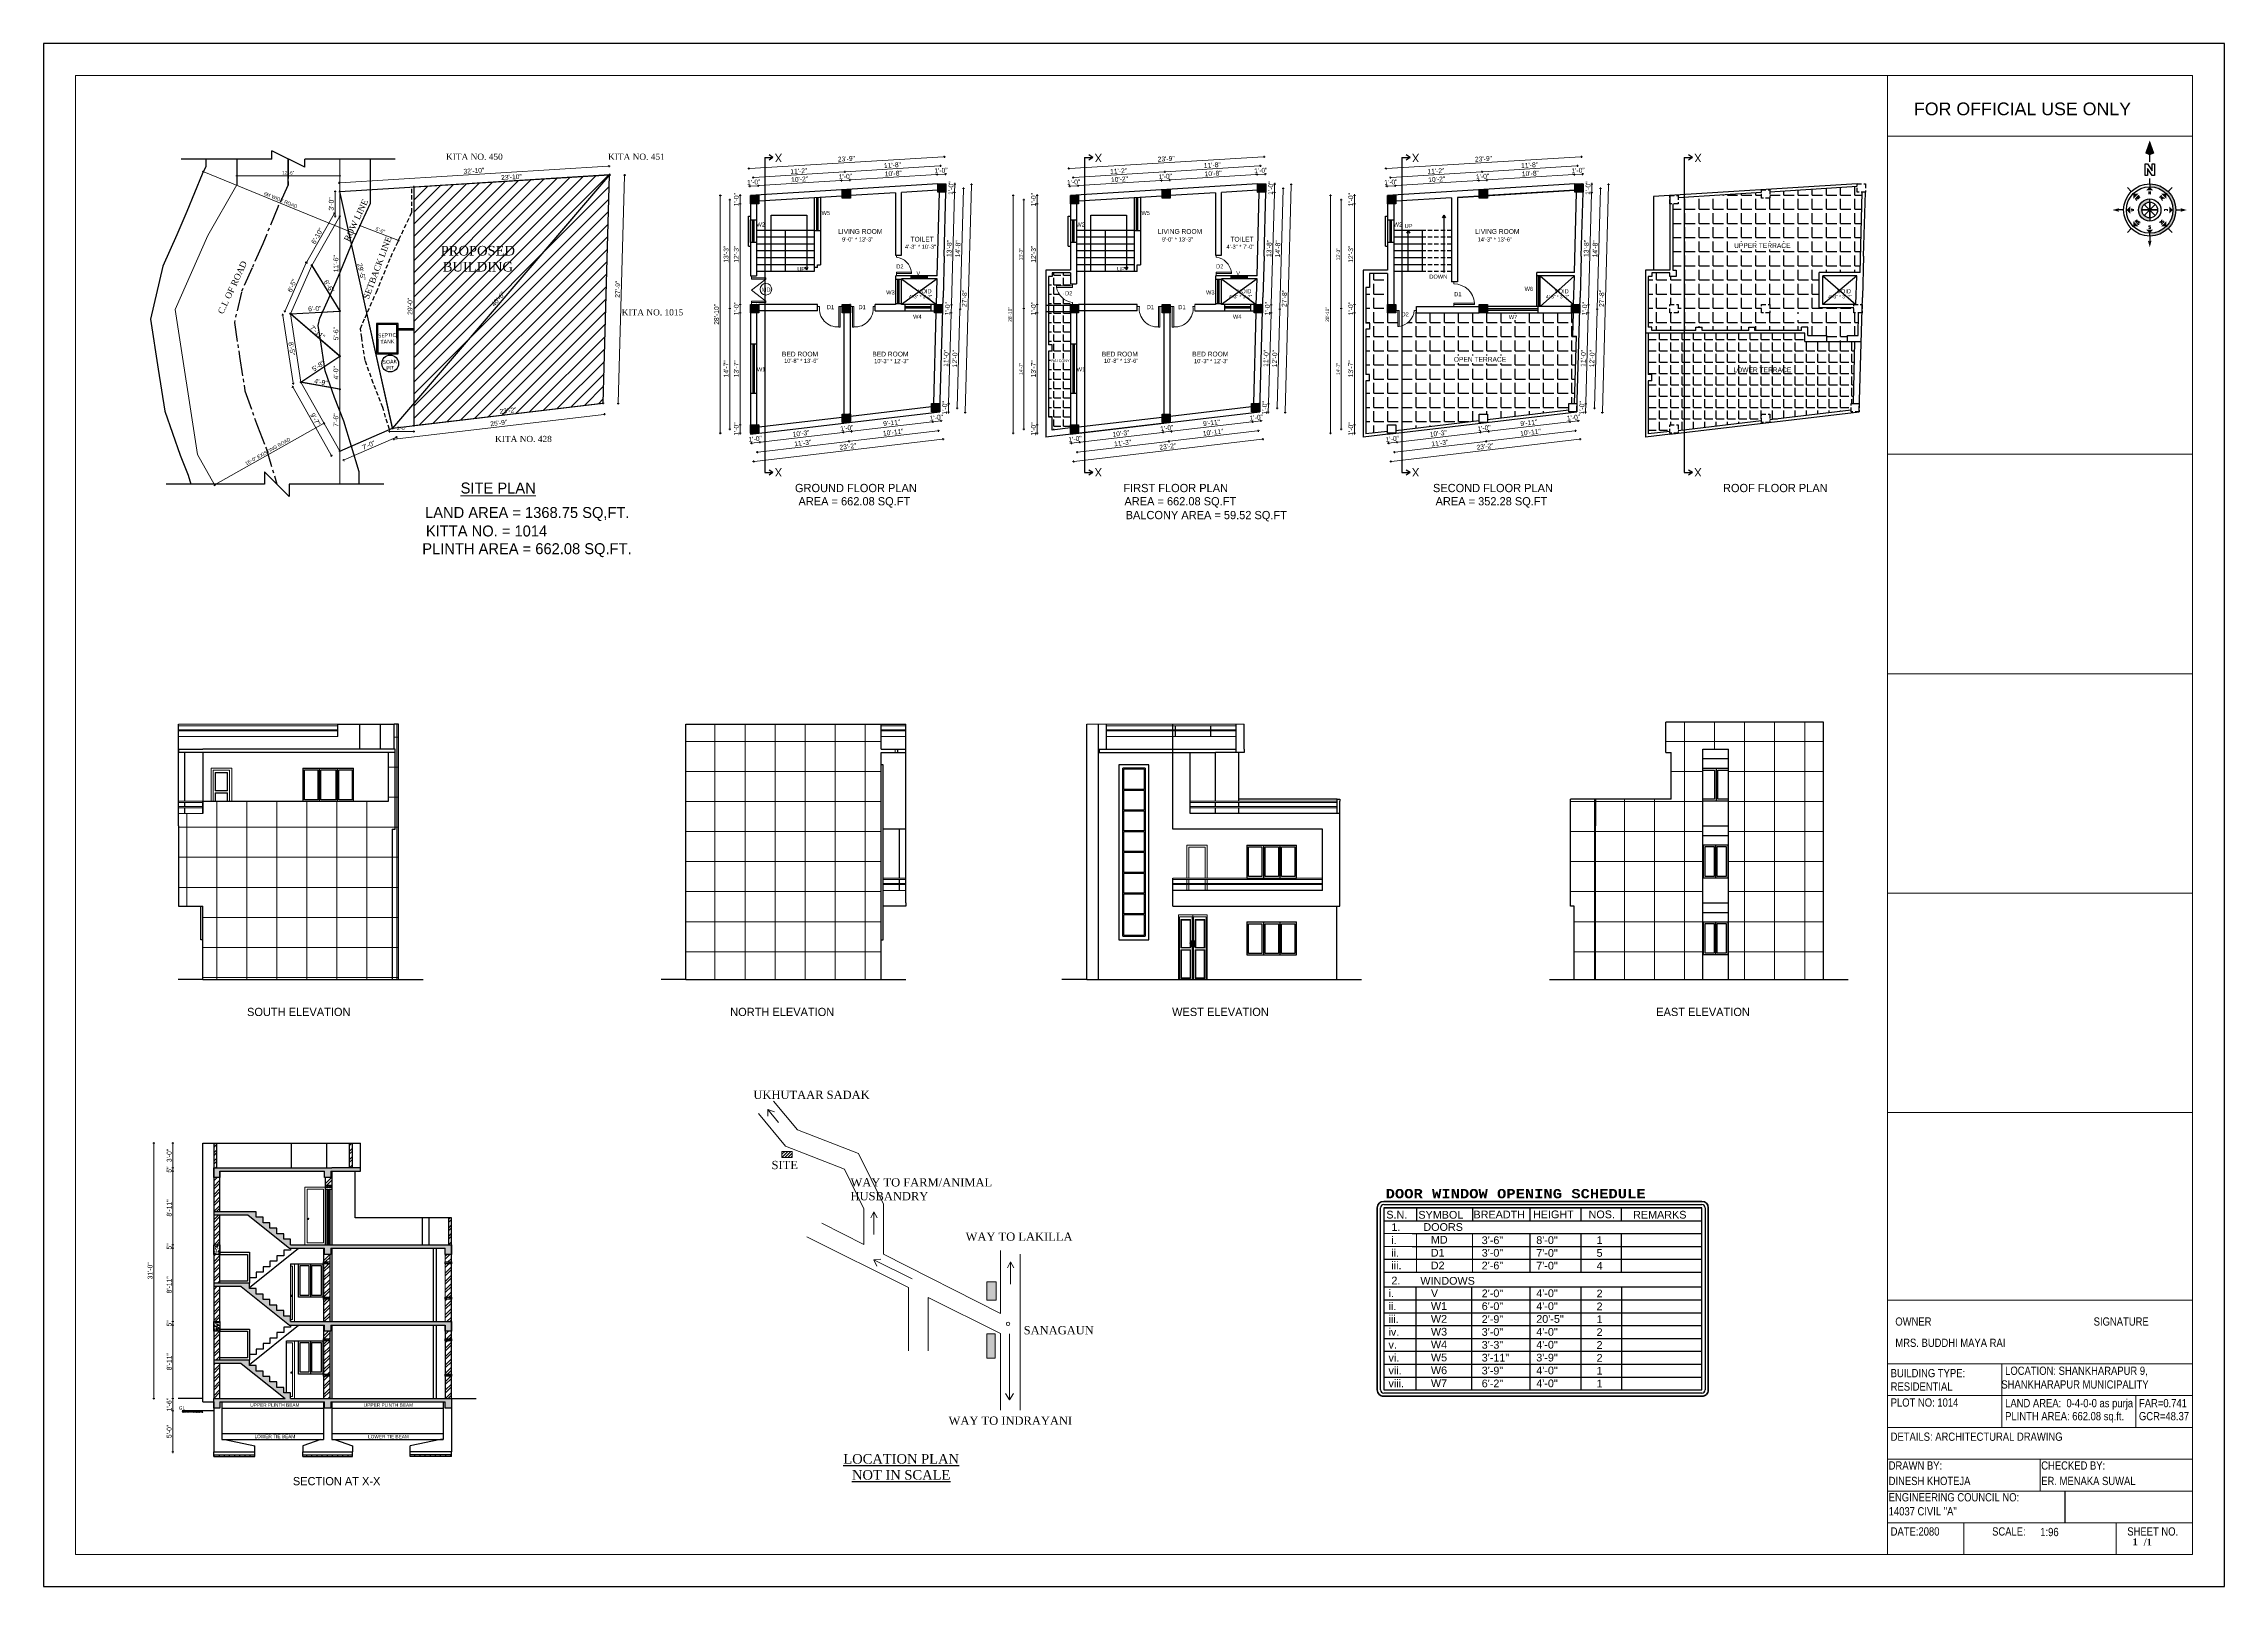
# Model space of a CAD drawing. Header units: inches. Extents: x 10143 to 20474, y -150 to 2442.
# Drawn here: x 17296 to 20474, y -150 to 2098 of the extents above; entities that cross this region are included whole.
import ezdxf
from ezdxf.enums import TextEntityAlignment as Align

# ---------------------------------------------------------------- set-up
doc = ezdxf.new("R2010")
doc.units = ezdxf.units.IN
doc.header["$LTSCALE"] = 0.5
doc.header["$MEASUREMENT"] = 0
doc.header["$PDMODE"] = 66
doc.linetypes.add('CENTER2', pattern=[1.125, 0.75, -0.125, 0.125, -0.125])
doc.linetypes.add('DASHED2', pattern=[0.375, 0.25, -0.125])
for name, color, linetype, lineweight in [('0.13', 2, 'Continuous', 13), ('A_hatch', 253, 'Continuous', 5), ('BOUNDARY', 210, 'Continuous', 35), ('Dimention', 5, 'Continuous', 20), ('DOOR ELEVATION', 21, 'Continuous', 15), ('DW TEXT', 92, 'Continuous', 15), ('DW-SEC', 24, 'Continuous', 25), ('ELE1', 3, 'Continuous', 9), ('ELEVATION', 85, 'Continuous', 9), ('furnitures', 45, 'Continuous', 9), ('hatch', 9, 'Continuous', 0), ('TEXT', 220, 'Continuous', 9), ('Text 0.200', 122, 'Continuous', 20), ('Toilet', 7, 'Continuous', 25), ('win door light', 30, 'Continuous', 18)]:
    doc.layers.add(name, color=color, linetype=linetype, lineweight=lineweight)
doc.layers.add('A-Wall', color=7, linetype='Continuous')
doc.styles.add('arial', font='arial.ttf')
doc.styles.add('CEN', font='GOTHIC.TTF')
doc.styles.add('COURIER', font='courbd.ttf')
doc.styles.add('ordinary', font='ARIALN.TTF')
doc.styles.add('Romans', font='romans.shx')
doc.styles.get("Standard").update_dxf_attribs({"font": 'arial.ttf'})
doc.dimstyles.new('S8', dxfattribs={"dimtxt": 5, "dimasz": 1, "dimexe": 6, "dimexo": 18, "dimgap": 1.9375, "dimtad": 1, "dimdec": 0, "dimzin": 3, "dimdsep": 46, "dimlunit": 4, "dimtxsty": 'Standard', "dimblk": 'dot 2', "dimcen": 12, "dimse1": 1, "dimse2": 1, "dimclrd": 1, "dimclre": 1, "dimclrt": 256, "dimadec": 0, "dimazin": 0, "dimtfac": 0.75, "dimtdec": 0, "dimtix": 1, "dimtmove": 1, "dimatfit": 3, "dimldrblk": 'DOT', "dimfxl": 1, "dimtolj": 1, "dimtzin": 0, "dimlwd": 9, "dimlwe": 9, "dimarcsym": 0})
pattern_1 = [(135, (18584.98319, -1856.22724), (-0.0883883476, -0.0883883476), [])]
pattern_2 = [(135, (19051.03505, -1856.22724), (-0.0883883476, -0.0883883476), [])]
pattern_3 = [(45, (-3412.05103, 0), (-0.08838834765, 0.08838834765), [])]
pattern_4 = [(0, (-3597.97, 0), (0, 20.625), [15, -5.625]), (90, (-3597.97, 0), (-20.625, 1e-15), [15, -5.625])]
pattern_5 = [(0, (-3597.97, 0), (0, 16.5), [12, -4.5]), (90, (-3597.97, 0), (-16.5, 1e-15), [12, -4.5])]
pattern_6 = [(90, (-6864.027, -50.646), (-43.75, 0), []), (180, (-6864.027, -50.646), (-4e-15, -43.75), [])]
pattern_7 = [(90, (-7131.56, -231.916), (-43.75, 0), []), (180, (-7131.56, -231.916), (-4e-15, -43.75), [])]
pattern_8 = [(50, (-10162.761, -842.242), (7.1726018, -0.6275213), [0.75, -8.25]), (355, (-10162.761, -842.242), (-1.3875133, 7.5219213), [0.6, -6.6]), (100.451444, (-10162.163, -842.2946), (5.7850885, 6.8943999), [0.637402, -7.0114211]), (46.1842, (-10162.761, -840.242), (10.6724133, -1.6551928), [1.125, -12.375]), (96.635635, (-10161.871, -840.38), (9.3466195, 9.741186), [0.9561034, -10.5171376]), (351.184164, (-10162.761, -840.242), (9.3466195, 9.741186), [0.9, -9.9]), (21, (-10161.761, -840.742), (5.9690705, -4.0261889), [0.75, -8.25]), (326, (-10161.761, -840.742), (2.4331533, 7.2515005), [0.6, -6.6]), (71.451445, (-10161.263, -841.078), (8.4022238, 3.2253115), [0.6374019, -7.0114211]), (37.5, (-10162.7608, -842.2423), (0.12159855, 3.32893854), [0, -6.52, 0, -6.7, 0, -6.625]), (7.5, (-10162.7608, -842.2423), (2.63069537, 3.9441171), [0, -3.82, 0, -6.37, 0, -2.525]), (327.5, (-10164.9908, -842.2423), (5.33822436, -0.22554872), [0, -2.5, 0, -7.8, 0, -10.35]), (317.5, (-10165.9908, -842.2423), (5.8318617, 1.0010498), [0, -3.25, 0, -5.18, 0, -7.35])]
pattern_9 = [(45, (-10162.761, -842.242), (-6.098796, 6.098796), []), (45, (-10158.695, -842.242), (-6.098796, 6.098796), [])]
pattern_10 = [(0, (2837.1905, 518.1426), (0, 3.75), []), (90, (2837.1905, 518.143), (-7.5, 5e-16), [3.75, -3.75]), (90, (2840.9405, 518.143), (-7.5, 5e-16), [-3.75, 3.75])]

# ---------------------------------------------------------------- blocks, each defined once
blk = doc.blocks.new('Anno_North_J_Metric')
h = blk.add_hatch(color=0)
h.paths.add_polyline_path([(-4.17, 0), (-4.68, 0, 1), (4.68, 0), (4.17, 0, -1)])
h.paths.add_polyline_path([(1.41, 0), (2, 0, 1), (-2, 0), (-1.41, 0, -1)])
at = {"color": 0}
for p, q in [((-3.31, 3.31), (-4.01, 4.01)), ((0, 4.68), (0, 5.67)), ((3.31, 3.31), (4.01, 4.01)), ((-4.68, 0), (-5.67, 0)), ((-4.68, 0), (-4.17, 0)), ((-1.41, 0), (-2, 0)), ((1.41, 0), (-1.41, 0)), ((-1.41, 0), (1.41, 0)), ((1, 1), (-1, -1)), ((1, -1), (-1, 1)), ((-1, -1), (1, 1)), ((-1, 1), (1, -1)), ((0, -1.41), (0, 1.41)), ((0, 1.41), (0, -1.41)), ((1.41, 0), (2, 0)), ((4.68, 0), (4.17, 0)), ((4.68, 0), (5.67, 0)), ((8.67, 0), (9.83, 0)), ((-3.31, -3.31), (-4.01, -4.01)), ((3.31, -3.31), (4.01, -4.01)), ((0, -4.68), (0, -5.67))]:
    blk.add_line(p, q, dxfattribs=at)
at = {"color": 0, "linetype": 'ByBlock'}
for p, q in [((6.17, 0.82), (8.27, 0.82)), ((6.17, 0.4), (6.17, 0.82)), ((6.17, -0.44), (7.43, 0.4)), ((7.43, 0.4), (6.17, 0.4)), ((8.27, 0.4), (7.01, -0.44)), ((8.27, 0.82), (8.27, 0.4)), ((6.17, -0.86), (6.17, -0.44)), ((8.27, -0.86), (6.17, -0.86)), ((7.01, -0.44), (8.27, -0.44)), ((8.27, -0.44), (8.27, -0.86))]:
    blk.add_line(p, q, dxfattribs=at)
at = {"color": 0}
for radius in [4.68, 4.17, 2, 1.41]:
    blk.add_circle((0, 0), radius, dxfattribs=at)
for points in [[(0, 4.17), (0.67, 3.5), (-0.67, 3.5)], [(-0.33, 5.5), (0, 5.67), (0, 6.67)], [(0, 6.67), (0.33, 5.5), (0, 5.67)], [(-6.67, 0), (-5.5, 0.33), (-5.67, 0)], [(-5.5, -0.33), (-5.67, 0), (-6.67, 0)], [(-4.17, 0), (-3.5, 0.67), (-3.5, -0.67)], [(-2.95, 2.95), (-2, 2.95), (-2.95, 2)], [(2.95, 2.95), (2.95, 2), (2, 2.95)], [(4.17, 0), (3.5, -0.67), (3.5, 0.67)], [(12.5, 0), (10.17, 0.83), (9.83, 0)], [(9.83, 0), (10.17, -0.83), (12.5, 0)], [(-2.95, -2.95), (-2.95, -2), (-2, -2.95)], [(0, -4.17), (-0.67, -3.5), (0.67, -3.5)], [(2.95, -2.95), (2, -2.95), (2.95, -2)], [(0, -6.67), (-0.33, -5.5), (0, -5.67)], [(0.33, -5.5), (0, -5.67), (0, -6.67)]]:
    blk.add_solid(points, dxfattribs=at)
at = {"color": 0, "style": 'Romans'}
for s, rotation, p in [('S', 270, (-3.33, 0)), ('SW', 45, (-2, 2)), ('NW', 315, (2, 2)), ('N', 270, (2.83, 0)), ('SE', 135, (-2, -2)), ('E', 180, (0, -2.67)), ('NE', 225, (2, -2))]:
    blk.add_text(s, height=0.5, rotation=rotation, dxfattribs=at).set_placement(p, align=Align.CENTER)
blk.add_text('W', height=0.5, dxfattribs=at).set_placement((0, 2.83), align=Align.CENTER)
blk = doc.blocks.new('dot1')
at = {"layer": 'hatch'}
h = blk.add_hatch(color=256, dxfattribs=at)
edge = h.paths.add_edge_path()
edge.add_arc((0, 0), 1, 0, 360)
for p, q in [((3, 0), (-3, 0)), ((0, 3), (0, -3))]:
    blk.add_line(p, q, dxfattribs=at)
blk.add_circle((0, 0), 1, dxfattribs=at)
blk = doc.blocks.new('dot 2')
at = {"layer": 'hatch', "xscale": 0.5, "yscale": 0.5, "zscale": 0.5}
blk.add_blockref('dot1', (0, 0), dxfattribs=at)
blk = doc.blocks.new('*D2194')
at = {"layer": 'Defpoints', "color": 0, "transparency": 16777216}
for p in [(18311, 1541.9), (18326.1, 1541.9), (18326.1, 1529.9)]:
    blk.add_point(p, dxfattribs=at)
at = {"layer": 'Toilet', "color": 1, "lineweight": 9, "transparency": 16777216}
for p, q in [((18311, 1542.9), (18311, 1543.9)), ((18311, 1529.9), (18311, 1541.9)), ((18311, 1528.9), (18311, 1527.9))]:
    blk.add_line(p, q, dxfattribs=at)
for p, rotation in [((18311, 1541.9), 270), ((18311, 1529.9), 90)]:
    blk.add_blockref('dot 2', p, dxfattribs=dict(at, rotation=rotation))
at = {"layer": 'Toilet', "transparency": 16777216, "insert": (18305.5, 1535.9), "char_height": 7, "attachment_point": 5, "rotation": 90}
blk.add_mtext('\\A1;1\'-0"', dxfattribs=at)
blk = doc.blocks.new('_Dot')
at = {"color": 0, "linetype": 'ByBlock', "lineweight": -2}
blk.add_line((-0.5, 0), (-1, 0), dxfattribs=at)
at = {"color": 0, "linetype": 'ByBlock', "const_width": 0.5}
blk.add_lwpolyline([(-0.25, 0, 1), (0.25, 0, 1)], format="xyb", close=True, dxfattribs=at)
blk = doc.blocks.new('*D2195')
at = {"layer": 'Defpoints', "color": 0, "transparency": 16777216}
for p in [(18311, 1705.4), (18326.1, 1705.4), (18326.1, 1541.9)]:
    blk.add_point(p, dxfattribs=at)
at = {"layer": 'Toilet', "color": 1, "lineweight": 9, "transparency": 16777216}
blk.add_line((18311, 1542.9), (18311, 1704.4), dxfattribs=at)
for p, rotation in [((18311, 1705.4), 90), ((18311, 1541.9), 270)]:
    blk.add_blockref('dot 2', p, dxfattribs=dict(at, rotation=rotation))
at = {"layer": 'Toilet', "transparency": 16777216, "insert": (18305.5, 1623.7), "char_height": 7, "attachment_point": 5, "rotation": 90}
blk.add_mtext('\\A1;13\'-7"', dxfattribs=at)
blk = doc.blocks.new('*D2196')
at = {"layer": 'Defpoints', "color": 0, "transparency": 16777216}
for p in [(18311, 1717.4), (18326.1, 1717.4), (18326.1, 1705.4)]:
    blk.add_point(p, dxfattribs=at)
at = {"layer": 'Toilet', "color": 1, "lineweight": 9, "transparency": 16777216}
for p, q in [((18311, 1718.4), (18311, 1719.4)), ((18311, 1705.4), (18311, 1717.4)), ((18311, 1704.4), (18311, 1703.4))]:
    blk.add_line(p, q, dxfattribs=at)
for p, rotation in [((18311, 1717.4), 270), ((18311, 1705.4), 90)]:
    blk.add_blockref('dot 2', p, dxfattribs=dict(at, rotation=rotation))
at = {"layer": 'Toilet', "transparency": 16777216, "insert": (18305.5, 1711.4), "char_height": 7, "attachment_point": 5, "rotation": 90}
blk.add_mtext('\\A1;1\'-0"', dxfattribs=at)
blk = doc.blocks.new('*D2166')
at = {"layer": 'Defpoints', "color": 0, "transparency": 16777216}
for p in [(18311, 1864.1), (18326.1, 1864.1), (18326.1, 1717.4)]:
    blk.add_point(p, dxfattribs=at)
at = {"layer": 'Toilet', "color": 1, "lineweight": 9, "transparency": 16777216}
blk.add_line((18311, 1718.4), (18311, 1863.1), dxfattribs=at)
for p, rotation in [((18311, 1864.1), 90), ((18311, 1717.4), 270)]:
    blk.add_blockref('dot 2', p, dxfattribs=dict(at, rotation=rotation))
at = {"layer": 'Toilet', "transparency": 16777216, "insert": (18305.5, 1790.7), "char_height": 7, "attachment_point": 5, "rotation": 90}
blk.add_mtext('\\A1;12\'-3"', dxfattribs=at)
blk = doc.blocks.new('*D2167')
at = {"layer": 'Defpoints', "color": 0, "transparency": 16777216}
for p in [(18311, 1876.1), (18326.1, 1876.1), (18326.1, 1864.1)]:
    blk.add_point(p, dxfattribs=at)
at = {"layer": 'Toilet', "color": 1, "lineweight": 9, "transparency": 16777216}
for p, q in [((18311, 1877.1), (18311, 1878.1)), ((18311, 1864.1), (18311, 1876.1)), ((18311, 1863.1), (18311, 1862.1))]:
    blk.add_line(p, q, dxfattribs=at)
for p, rotation in [((18311, 1876.1), 270), ((18311, 1864.1), 90)]:
    blk.add_blockref('dot 2', p, dxfattribs=dict(at, rotation=rotation))
at = {"layer": 'Toilet', "transparency": 16777216, "insert": (18305.5, 1870.1), "char_height": 7, "attachment_point": 5, "rotation": 90}
blk.add_mtext('\\A1;1\'-0"', dxfattribs=at)
blk = doc.blocks.new('*D2168')
at = {"layer": 'Defpoints', "color": 0, "transparency": 16777216}
for p in [(18296.1, 1711.4), (18332.1, 1711.4), (18332.1, 1535.9)]:
    blk.add_point(p, dxfattribs=at)
at = {"layer": 'Toilet', "color": 1, "lineweight": 9, "transparency": 16777216}
blk.add_line((18296.1, 1536.9), (18296.1, 1710.4), dxfattribs=at)
for p, rotation in [((18296.1, 1711.4), 90), ((18296.1, 1535.9), 270)]:
    blk.add_blockref('dot 2', p, dxfattribs=dict(at, rotation=rotation))
at = {"layer": 'Toilet', "transparency": 16777216, "insert": (18290.6, 1623.7), "char_height": 7, "attachment_point": 5, "rotation": 90}
blk.add_mtext('\\A1;14\'-7"', dxfattribs=at)
blk = doc.blocks.new('*D2169')
at = {"layer": 'Defpoints', "color": 0, "transparency": 16777216}
for p in [(18296.1, 1870.1), (18332.1, 1870.1), (18332.1, 1711.4)]:
    blk.add_point(p, dxfattribs=at)
at = {"layer": 'Toilet', "color": 1, "lineweight": 9, "transparency": 16777216}
blk.add_line((18296.1, 1712.4), (18296.1, 1869.1), dxfattribs=at)
for p, rotation in [((18296.1, 1870.1), 90), ((18296.1, 1711.4), 270)]:
    blk.add_blockref('dot 2', p, dxfattribs=dict(at, rotation=rotation))
at = {"layer": 'Toilet', "transparency": 16777216, "insert": (18290.6, 1790.7), "char_height": 7, "attachment_point": 5, "rotation": 90}
blk.add_mtext('\\A1;13\'-3"', dxfattribs=at)
blk = doc.blocks.new('*D2170')
at = {"layer": 'Defpoints', "color": 0, "transparency": 16777216}
for p in [(18282.2, 1876.1), (18326.1, 1876.1), (18326.1, 1529.9)]:
    blk.add_point(p, dxfattribs=at)
at = {"layer": 'Toilet', "color": 1, "lineweight": 9, "transparency": 16777216}
blk.add_line((18282.2, 1530.9), (18282.2, 1875.1), dxfattribs=at)
for p, rotation in [((18282.2, 1876.1), 90), ((18282.2, 1529.9), 270)]:
    blk.add_blockref('dot 2', p, dxfattribs=dict(at, rotation=rotation))
at = {"layer": 'Toilet', "transparency": 16777216, "insert": (18276.7, 1703), "char_height": 7, "attachment_point": 5, "rotation": 90}
blk.add_mtext('\\A1;28\'-10"', dxfattribs=at)
blk = doc.blocks.new('*D2171')
at = {"layer": 'Defpoints', "color": 0, "transparency": 16777216}
for p in [(18326.1, 1528.5), (18338.1, 1529.9), (18339.7, 1516.8)]:
    blk.add_point(p, dxfattribs=at)
at = {"layer": 'Toilet', "color": 1, "lineweight": 9, "transparency": 16777216}
for p, q in [((18326.7, 1515.3), (18325.7, 1515.2)), ((18327.7, 1515.4), (18339.7, 1516.8)), ((18340.7, 1516.9), (18341.7, 1517))]:
    blk.add_line(p, q, dxfattribs=at)
for p, rotation in [((18327.7, 1515.4), 6.727351048226113), ((18339.7, 1516.8), 186.7273510482261)]:
    blk.add_blockref('dot 2', p, dxfattribs=dict(at, rotation=rotation))
at = {"layer": 'Toilet', "transparency": 16777216, "insert": (18333, 1521.6), "char_height": 7, "attachment_point": 5, "rotation": 6.7274}
blk.add_mtext('\\A1;1\'-0"', dxfattribs=at)
blk = doc.blocks.new('*D2172')
at = {"layer": 'Defpoints', "color": 0, "transparency": 16777216}
for p in [(18338.1, 1529.9), (18459.8, 1545.7), (18461.5, 1531.2)]:
    blk.add_point(p, dxfattribs=at)
at = {"layer": 'Toilet', "color": 1, "lineweight": 9, "transparency": 16777216}
blk.add_line((18340.7, 1516.9), (18460.5, 1531.1), dxfattribs=at)
for p, rotation in [((18461.5, 1531.2), 6.72735104825321), ((18339.7, 1516.8), 186.7273510482532)]:
    blk.add_blockref('dot 2', p, dxfattribs=dict(at, rotation=rotation))
at = {"layer": 'Toilet', "transparency": 16777216, "insert": (18399.9, 1529.5), "char_height": 7, "attachment_point": 5, "rotation": 6.7274}
blk.add_mtext('\\A1;10\'-3"', dxfattribs=at)
blk = doc.blocks.new('*D2173')
at = {"layer": 'Defpoints', "color": 0, "transparency": 16777216}
for p in [(18459.8, 1545.7), (18471.8, 1545.7), (18473.3, 1532.6)]:
    blk.add_point(p, dxfattribs=at)
at = {"layer": 'Toilet', "color": 1, "lineweight": 9, "transparency": 16777216}
for p, q in [((18460.5, 1531.1), (18459.5, 1530.9)), ((18461.5, 1531.2), (18473.3, 1532.6)), ((18474.3, 1532.7), (18475.3, 1532.8))]:
    blk.add_line(p, q, dxfattribs=at)
for p, rotation in [((18461.5, 1531.2), 6.727351048253212), ((18473.3, 1532.6), 186.7273510482532)]:
    blk.add_blockref('dot 2', p, dxfattribs=dict(at, rotation=rotation))
at = {"layer": 'Toilet', "transparency": 16777216, "insert": (18466.7, 1537.3), "char_height": 7, "attachment_point": 5, "rotation": 6.7274}
blk.add_mtext('\\A1;1\'-0"', dxfattribs=at)
blk = doc.blocks.new('*D2174')
at = {"layer": 'Defpoints', "color": 0, "transparency": 16777216}
for p in [(18590, 1561), (18471.8, 1545.7), (18591.7, 1546.5)]:
    blk.add_point(p, dxfattribs=at)
at = {"layer": 'Toilet', "color": 1, "lineweight": 9, "transparency": 16777216}
blk.add_line((18474.3, 1532.7), (18590.8, 1546.4), dxfattribs=at)
for p, rotation in [((18473.3, 1532.6), 186.7273510482532), ((18591.7, 1546.5), 6.72735104825321)]:
    blk.add_blockref('dot 2', p, dxfattribs=dict(at, rotation=rotation))
at = {"layer": 'Toilet', "transparency": 16777216, "insert": (18531.9, 1545), "char_height": 7, "attachment_point": 5, "rotation": 6.7274}
blk.add_mtext('\\A1;9\'-11"', dxfattribs=at)
blk = doc.blocks.new('*D2175')
at = {"layer": 'Defpoints', "color": 0, "transparency": 16777216}
for p in [(18590, 1561), (18602, 1561), (18603.6, 1547.9)]:
    blk.add_point(p, dxfattribs=at)
at = {"layer": 'Toilet', "color": 1, "lineweight": 9, "transparency": 16777216}
for p, q in [((18590.8, 1546.4), (18589.8, 1546.3)), ((18591.7, 1546.5), (18603.6, 1547.9)), ((18604.6, 1548), (18605.6, 1548.2))]:
    blk.add_line(p, q, dxfattribs=at)
for p, rotation in [((18591.7, 1546.5), 6.727351048253212), ((18603.6, 1547.9), 186.7273510482532)]:
    blk.add_blockref('dot 2', p, dxfattribs=dict(at, rotation=rotation))
at = {"layer": 'Toilet', "transparency": 16777216, "insert": (18597, 1552.7), "char_height": 7, "attachment_point": 5, "rotation": 6.7274}
blk.add_mtext('\\A1;1\'-0"', dxfattribs=at)
blk = doc.blocks.new('*D2176')
at = {"layer": 'Defpoints', "color": 0, "transparency": 16777216}
for p in [(18596, 1567), (18465.8, 1551.7), (18469.7, 1518)]:
    blk.add_point(p, dxfattribs=at)
at = {"layer": 'Toilet', "color": 1, "lineweight": 9, "transparency": 16777216}
blk.add_line((18599, 1533.3), (18470.7, 1518.2), dxfattribs=at)
for p, rotation in [((18600, 1533.4), 6.727351048225874), ((18469.7, 1518), 186.7273510482259)]:
    blk.add_blockref('dot 2', p, dxfattribs=dict(at, rotation=rotation))
at = {"layer": 'Toilet', "transparency": 16777216, "insert": (18534.2, 1531.2), "char_height": 7, "attachment_point": 5, "rotation": 6.7274}
blk.add_mtext('\\A1;10\'-11"', dxfattribs=at)
blk = doc.blocks.new('*D2177')
at = {"layer": 'Defpoints', "color": 0, "transparency": 16777216}
for p in [(18332.1, 1535.9), (18465.8, 1551.7), (18336.1, 1502.3)]:
    blk.add_point(p, dxfattribs=at)
at = {"layer": 'Toilet', "color": 1, "lineweight": 9, "transparency": 16777216}
blk.add_line((18468.7, 1517.9), (18337.1, 1502.4), dxfattribs=at)
for p, rotation in [((18336.1, 1502.3), 186.7273510482534), ((18469.7, 1518), 6.727351048253292)]:
    blk.add_blockref('dot 2', p, dxfattribs=dict(at, rotation=rotation))
at = {"layer": 'Toilet', "transparency": 16777216, "insert": (18402.3, 1515.6), "char_height": 7, "attachment_point": 5, "rotation": 6.7274}
blk.add_mtext('\\A1;11\'-3"', dxfattribs=at)
blk = doc.blocks.new('*D2178')
at = {"layer": 'Defpoints', "color": 0, "transparency": 16777216}
for p in [(18602, 1561), (18326.1, 1528.5), (18606.7, 1521.2)]:
    blk.add_point(p, dxfattribs=at)
at = {"layer": 'Toilet', "color": 1, "lineweight": 9, "transparency": 16777216}
blk.add_line((18331.8, 1488.8), (18605.7, 1521.1), dxfattribs=at)
for p, rotation in [((18606.7, 1521.2), 6.727351048225743), ((18330.8, 1488.7), 186.7273510482257)]:
    blk.add_blockref('dot 2', p, dxfattribs=dict(at, rotation=rotation))
at = {"layer": 'Toilet', "transparency": 16777216, "insert": (18468.1, 1510.5), "char_height": 7, "attachment_point": 5, "rotation": 6.7274}
blk.add_mtext('\\A1;23\'-2"', dxfattribs=at)
blk = doc.blocks.new('*D2179')
at = {"layer": 'Defpoints', "color": 0, "transparency": 16777216}
for p in [(18600.1, 1711.4), (18631.5, 1710.5), (18596, 1567)]:
    blk.add_point(p, dxfattribs=at)
at = {"layer": 'Toilet', "color": 1, "lineweight": 9, "transparency": 16777216}
blk.add_line((18627.4, 1567.2), (18631.4, 1709.5), dxfattribs=at)
for p, rotation in [((18631.5, 1710.5), 88.39404783827474), ((18627.4, 1566.2), 268.3940478382747)]:
    blk.add_blockref('dot 2', p, dxfattribs=dict(at, rotation=rotation))
at = {"layer": 'Toilet', "transparency": 16777216, "insert": (18623.9, 1638.5), "char_height": 7, "attachment_point": 5, "rotation": 88.394}
blk.add_mtext('\\A1;12\'-0"', dxfattribs=at)
blk = doc.blocks.new('*D2180')
at = {"layer": 'Defpoints', "color": 0, "transparency": 16777216}
for p in [(18605, 1887.1), (18636.4, 1886.3), (18600.1, 1711.4)]:
    blk.add_point(p, dxfattribs=at)
at = {"layer": 'Toilet', "color": 1, "lineweight": 9, "transparency": 16777216}
blk.add_line((18631.5, 1711.5), (18636.4, 1885.3), dxfattribs=at)
for p, rotation in [((18636.4, 1886.3), 88.3940478382136), ((18631.5, 1710.5), 268.3940478382136)]:
    blk.add_blockref('dot 2', p, dxfattribs=dict(at, rotation=rotation))
at = {"layer": 'Toilet', "transparency": 16777216, "insert": (18628.4, 1798.5), "char_height": 7, "attachment_point": 5, "rotation": 88.394}
blk.add_mtext('\\A1;14\'-8"', dxfattribs=at)
blk = doc.blocks.new('*D2165')
at = {"layer": 'Defpoints', "color": 0, "transparency": 16777216}
for p in [(18602, 1561), (18602.4, 1573), (18614.9, 1572.7)]:
    blk.add_point(p, dxfattribs=at)
at = {"layer": 'Toilet', "color": 1, "lineweight": 9, "transparency": 16777216}
for p, q in [((18614.5, 1560.7), (18614.9, 1572.7)), ((18614.5, 1559.7), (18614.5, 1558.7)), ((18614.9, 1573.7), (18614.9, 1574.7))]:
    blk.add_line(p, q, dxfattribs=at)
for p, rotation in [((18614.5, 1560.7), 88.39404783827257), ((18614.9, 1572.7), 268.3940478382726)]:
    blk.add_blockref('dot 2', p, dxfattribs=dict(at, rotation=rotation))
at = {"layer": 'Toilet', "transparency": 16777216, "insert": (18609.2, 1566.8), "char_height": 7, "attachment_point": 5, "rotation": 88.394}
blk.add_mtext('\\A1;1\'-0"', dxfattribs=at)
blk = doc.blocks.new('*D2181')
at = {"layer": 'Defpoints', "color": 0, "transparency": 16777216}
for p in [(18606.1, 1705.4), (18618.6, 1705.1), (18602.4, 1573)]:
    blk.add_point(p, dxfattribs=at)
at = {"layer": 'Toilet', "color": 1, "lineweight": 9, "transparency": 16777216}
blk.add_line((18614.9, 1573.7), (18618.6, 1704.1), dxfattribs=at)
for p, rotation in [((18618.6, 1705.1), 88.3940478382136), ((18614.9, 1572.7), 268.3940478382136)]:
    blk.add_blockref('dot 2', p, dxfattribs=dict(at, rotation=rotation))
at = {"layer": 'Toilet', "transparency": 16777216, "insert": (18611.2, 1639), "char_height": 7, "attachment_point": 5, "rotation": 88.394}
blk.add_mtext('\\A1;11\'-0"', dxfattribs=at)
blk = doc.blocks.new('*D2182')
at = {"layer": 'Defpoints', "color": 0, "transparency": 16777216}
for p in [(18606.1, 1717.4), (18618.9, 1717), (18606.1, 1705.4)]:
    blk.add_point(p, dxfattribs=at)
at = {"layer": 'Toilet', "color": 1, "lineweight": 9, "transparency": 16777216}
for p, q in [((18618.6, 1705.1), (18618.9, 1717)), ((18619, 1718), (18619, 1719)), ((18618.6, 1704.1), (18618.5, 1703.1))]:
    blk.add_line(p, q, dxfattribs=at)
for p, rotation in [((18618.9, 1717), 268.3940478382136), ((18618.6, 1705.1), 88.39404783821358)]:
    blk.add_blockref('dot 2', p, dxfattribs=dict(at, rotation=rotation))
at = {"layer": 'Toilet', "transparency": 16777216, "insert": (18613.3, 1711.2), "char_height": 7, "attachment_point": 5, "rotation": 88.394}
blk.add_mtext('\\A1;1\'-0"', dxfattribs=at)
blk = doc.blocks.new('*D2183')
at = {"layer": 'Defpoints', "color": 0, "transparency": 16777216}
for p in [(18611, 1881.1), (18623.5, 1880.8), (18606.1, 1717.4)]:
    blk.add_point(p, dxfattribs=at)
at = {"layer": 'Toilet', "color": 1, "lineweight": 9, "transparency": 16777216}
blk.add_line((18619, 1718), (18623.5, 1879.8), dxfattribs=at)
for p, rotation in [((18623.5, 1880.8), 88.3940478382136), ((18618.9, 1717), 268.3940478382136)]:
    blk.add_blockref('dot 2', p, dxfattribs=dict(at, rotation=rotation))
at = {"layer": 'Toilet', "transparency": 16777216, "insert": (18615.7, 1799.1), "char_height": 7, "attachment_point": 5, "rotation": 88.394}
blk.add_mtext('\\A1;13\'-8"', dxfattribs=at)
blk = doc.blocks.new('*D2184')
at = {"layer": 'Defpoints', "color": 0, "transparency": 16777216}
for p in [(18611, 1893.1), (18611, 1881.1), (18623.9, 1892.8)]:
    blk.add_point(p, dxfattribs=at)
at = {"layer": 'Toilet', "color": 1, "lineweight": 9, "transparency": 16777216}
for p, q in [((18623.5, 1880.8), (18623.9, 1892.8)), ((18623.5, 1879.8), (18623.5, 1878.8)), ((18623.9, 1893.8), (18623.9, 1894.8))]:
    blk.add_line(p, q, dxfattribs=at)
for p, rotation in [((18623.5, 1880.8), 88.39404783821358), ((18623.9, 1892.8), 268.3940478382136)]:
    blk.add_blockref('dot 2', p, dxfattribs=dict(at, rotation=rotation))
at = {"layer": 'Toilet', "transparency": 16777216, "insert": (18618.2, 1886.9), "char_height": 7, "attachment_point": 5, "rotation": 88.394}
blk.add_mtext('\\A1;1\'-0"', dxfattribs=at)
blk = doc.blocks.new('*D2185')
at = {"layer": 'Defpoints', "color": 0, "transparency": 16777216}
for p in [(18611, 1893.1), (18648, 1892.1), (18602, 1561)]:
    blk.add_point(p, dxfattribs=at)
at = {"layer": 'Toilet', "color": 1, "lineweight": 9, "transparency": 16777216}
blk.add_line((18639.1, 1561), (18648, 1891.1), dxfattribs=at)
for p, rotation in [((18648, 1892.1), 88.45204859075596), ((18639.1, 1560), 268.452048590756)]:
    blk.add_blockref('dot 2', p, dxfattribs=dict(at, rotation=rotation))
at = {"layer": 'Toilet', "transparency": 16777216, "insert": (18638, 1726.2), "char_height": 7, "attachment_point": 5, "rotation": 88.452}
blk.add_mtext('\\A1;27\'-8"', dxfattribs=at)
blk = doc.blocks.new('*D2186')
at = {"layer": 'Defpoints', "color": 0, "transparency": 16777216}
for p in [(18326.1, 1876.1), (18337.3, 1890.5), (18338.1, 1876.8)]:
    blk.add_point(p, dxfattribs=at)
at = {"layer": 'Toilet', "color": 1, "lineweight": 9, "transparency": 16777216}
for p, q in [((18324.3, 1889.7), (18323.3, 1889.6)), ((18325.3, 1889.7), (18337.3, 1890.5)), ((18338.3, 1890.6), (18339.3, 1890.6))]:
    blk.add_line(p, q, dxfattribs=at)
for p, rotation in [((18325.3, 1889.7), 3.575827605927389), ((18337.3, 1890.5), 183.5758276059273)]:
    blk.add_blockref('dot 2', p, dxfattribs=dict(at, rotation=rotation))
at = {"layer": 'Toilet', "transparency": 16777216, "insert": (18330.9, 1895.6), "char_height": 7, "attachment_point": 5, "rotation": 3.5758}
blk.add_mtext('\\A1;1\'-0"', dxfattribs=at)
blk = doc.blocks.new('*D2187')
at = {"layer": 'Defpoints', "color": 0, "transparency": 16777216}
for p in [(18338.1, 1876.8), (18458.9, 1898.1), (18459.8, 1884.4)]:
    blk.add_point(p, dxfattribs=at)
at = {"layer": 'Toilet', "color": 1, "lineweight": 9, "transparency": 16777216}
blk.add_line((18338.3, 1890.6), (18457.9, 1898), dxfattribs=at)
for p, rotation in [((18337.3, 1890.5), 183.5758276059279), ((18458.9, 1898.1), 3.575827605927924)]:
    blk.add_blockref('dot 2', p, dxfattribs=dict(at, rotation=rotation))
at = {"layer": 'Toilet', "transparency": 16777216, "insert": (18397.7, 1899.8), "char_height": 7, "attachment_point": 5, "rotation": 3.5758}
blk.add_mtext('\\A1;10\'-2"', dxfattribs=at)
blk = doc.blocks.new('*D2188')
at = {"layer": 'Defpoints', "color": 0, "transparency": 16777216}
for p in [(18459.8, 1884.4), (18470.9, 1898.8), (18471.8, 1884.4)]:
    blk.add_point(p, dxfattribs=at)
at = {"layer": 'Toilet', "color": 1, "lineweight": 9, "transparency": 16777216}
for p, q in [((18457.9, 1898), (18456.9, 1898)), ((18458.9, 1898.1), (18470.9, 1898.8)), ((18471.9, 1898.9), (18472.9, 1899))]:
    blk.add_line(p, q, dxfattribs=at)
for p, rotation in [((18458.9, 1898.1), 3.575827605927948), ((18470.9, 1898.8), 183.5758276059279)]:
    blk.add_blockref('dot 2', p, dxfattribs=dict(at, rotation=rotation))
at = {"layer": 'Toilet', "transparency": 16777216, "insert": (18464.5, 1904), "char_height": 7, "attachment_point": 5, "rotation": 3.5758}
blk.add_mtext('\\A1;1\'-0"', dxfattribs=at)
blk = doc.blocks.new('*D2189')
at = {"layer": 'Defpoints', "color": 0, "transparency": 16777216}
for p in [(18598.2, 1906.8), (18471.8, 1884.4), (18599, 1893.1)]:
    blk.add_point(p, dxfattribs=at)
at = {"layer": 'Toilet', "color": 1, "lineweight": 9, "transparency": 16777216}
blk.add_line((18471.9, 1898.9), (18597.2, 1906.7), dxfattribs=at)
for p, rotation in [((18598.2, 1906.8), 3.575827605927924), ((18470.9, 1898.8), 183.5758276059279)]:
    blk.add_blockref('dot 2', p, dxfattribs=dict(at, rotation=rotation))
at = {"layer": 'Toilet', "transparency": 16777216, "insert": (18534.2, 1908.3), "char_height": 7, "attachment_point": 5, "rotation": 3.5758}
blk.add_mtext('\\A1;10\'-8"', dxfattribs=at)
blk = doc.blocks.new('*D2190')
at = {"layer": 'Defpoints', "color": 0, "transparency": 16777216}
for p in [(18610.1, 1907.5), (18599, 1893.1), (18611, 1893.1)]:
    blk.add_point(p, dxfattribs=at)
at = {"layer": 'Toilet', "color": 1, "lineweight": 9, "transparency": 16777216}
for p, q in [((18597.2, 1906.7), (18596.2, 1906.7)), ((18598.2, 1906.8), (18610.1, 1907.5)), ((18611.1, 1907.6), (18612.1, 1907.7))]:
    blk.add_line(p, q, dxfattribs=at)
for p, rotation in [((18598.2, 1906.8), 3.575827605927948), ((18610.1, 1907.5), 183.5758276059279)]:
    blk.add_blockref('dot 2', p, dxfattribs=dict(at, rotation=rotation))
at = {"layer": 'Toilet', "transparency": 16777216, "insert": (18603.8, 1912.7), "char_height": 7, "attachment_point": 5, "rotation": 3.5758}
blk.add_mtext('\\A1;1\'-0"', dxfattribs=at)
blk = doc.blocks.new('*D2191')
at = {"layer": 'Defpoints', "color": 0, "transparency": 16777216}
for p in [(18463.7, 1910.7), (18465.8, 1878.4), (18605, 1887.1)]:
    blk.add_point(p, dxfattribs=at)
at = {"layer": 'Toilet', "color": 1, "lineweight": 9, "transparency": 16777216}
blk.add_line((18602, 1919.3), (18464.7, 1910.7), dxfattribs=at)
for p, rotation in [((18463.7, 1910.7), 183.5758436463704), ((18603, 1919.4), 3.575843646370442)]:
    blk.add_blockref('dot 2', p, dxfattribs=dict(at, rotation=rotation))
at = {"layer": 'Toilet', "transparency": 16777216, "insert": (18533, 1920.5), "char_height": 7, "attachment_point": 5, "rotation": 3.5758}
blk.add_mtext('\\A1;11\'-8"', dxfattribs=at)
blk = doc.blocks.new('*D2192')
at = {"layer": 'Defpoints', "color": 0, "transparency": 16777216}
for p in [(18330.1, 1902.3), (18465.8, 1878.4), (18332.1, 1870.1)]:
    blk.add_point(p, dxfattribs=at)
at = {"layer": 'Toilet', "color": 1, "lineweight": 9, "transparency": 16777216}
blk.add_line((18462.7, 1910.6), (18331.1, 1902.4), dxfattribs=at)
for p, rotation in [((18463.7, 1910.7), 3.575843646351097), ((18330.1, 1902.3), 183.5758436463511)]:
    blk.add_blockref('dot 2', p, dxfattribs=dict(at, rotation=rotation))
at = {"layer": 'Toilet', "transparency": 16777216, "insert": (18396.6, 1911.9), "char_height": 7, "attachment_point": 5, "rotation": 3.5758}
blk.add_mtext('\\A1;11\'-2"', dxfattribs=at)
blk = doc.blocks.new('*D2193')
at = {"layer": 'Defpoints', "color": 0, "transparency": 16777216}
for p in [(18323.8, 1915.7), (18326.1, 1876.1), (18611, 1893.1)]:
    blk.add_point(p, dxfattribs=at)
at = {"layer": 'Toilet', "color": 1, "lineweight": 9, "transparency": 16777216}
blk.add_line((18607.6, 1932.7), (18324.8, 1915.8), dxfattribs=at)
for p, rotation in [((18323.8, 1915.7), 183.425574687815), ((18608.6, 1932.7), 3.425574687814992)]:
    blk.add_blockref('dot 2', p, dxfattribs=dict(at, rotation=rotation))
at = {"layer": 'Toilet', "transparency": 16777216, "insert": (18465.9, 1929.7), "char_height": 7, "attachment_point": 5, "rotation": 3.4256}
blk.add_mtext('\\A1;23\'-9"', dxfattribs=at)
blk = doc.blocks.new('*D2216')
at = {"layer": 'Defpoints', "color": 0, "transparency": 16777216}
for p in [(17686.8, 1774.4), (17647.7, 1707.5), (17655.7, 1703.9)]:
    blk.add_point(p, dxfattribs=at)
at = {"layer": 'Toilet', "color": 1, "lineweight": 9, "transparency": 16777216}
blk.add_line((17678.4, 1777), (17648.1, 1708.4), dxfattribs=at)
for p, rotation in [((17678.8, 1777.9), 66.18332484006677), ((17647.7, 1707.5), 246.1833248400668)]:
    blk.add_blockref('dot 2', p, dxfattribs=dict(at, rotation=rotation))
at = {"layer": 'Toilet', "transparency": 16777216, "insert": (17658.2, 1744.9), "char_height": 7, "attachment_point": 5, "rotation": 66.1833}
blk.add_mtext('\\A1;6\'-5"', dxfattribs=at)
blk = doc.blocks.new('*D2217')
at = {"layer": 'Defpoints', "color": 0, "transparency": 16777216}
for p in [(17655.7, 1703.9), (17659.9, 1602.4), (17671, 1604.1)]:
    blk.add_point(p, dxfattribs=at)
at = {"layer": 'Toilet', "color": 1, "lineweight": 9, "transparency": 16777216}
blk.add_line((17644.7, 1701.2), (17659.8, 1603.4), dxfattribs=at)
for p, rotation in [((17644.6, 1702.2), 98.7459783766426), ((17659.9, 1602.4), 278.7459783766426)]:
    blk.add_blockref('dot 2', p, dxfattribs=dict(at, rotation=rotation))
at = {"layer": 'Toilet', "transparency": 16777216, "insert": (17657.7, 1653.1), "char_height": 7, "attachment_point": 5, "rotation": 278.746}
blk.add_mtext('\\A1;8\'-5"', dxfattribs=at)
blk = doc.blocks.new('*D2218')
at = {"layer": 'Defpoints', "color": 0, "transparency": 16777216}
for p in [(17659.1, 1597.4), (17671, 1604.1), (17727.6, 1503.9)]:
    blk.add_point(p, dxfattribs=at)
at = {"layer": 'Toilet', "color": 1, "lineweight": 9, "transparency": 16777216}
blk.add_line((17715.1, 1498), (17659.6, 1596.5), dxfattribs=at)
for p, rotation in [((17659.1, 1597.4), 119.4291328499882), ((17715.6, 1497.2), 299.4291328499882)]:
    blk.add_blockref('dot 2', p, dxfattribs=dict(at, rotation=rotation))
at = {"layer": 'Toilet', "transparency": 16777216, "insert": (17692.2, 1550), "char_height": 7, "attachment_point": 5, "rotation": 299.4291}
blk.add_mtext('\\A1;9\'-7"', dxfattribs=at)
blk = doc.blocks.new('*D2219')
at = {"layer": 'Defpoints', "color": 0, "transparency": 16777216}
for p in [(17671, 1604.1), (17671, 1604.1), (17727.6, 1593.9)]:
    blk.add_point(p, dxfattribs=at)
at = {"layer": 'Toilet', "color": 1, "lineweight": 9, "transparency": 16777216}
blk.add_line((17726.6, 1594.1), (17672, 1603.9), dxfattribs=at)
for p, rotation in [((17671, 1604.1), 169.7612448606986), ((17727.6, 1593.9), 349.7612448606986)]:
    blk.add_blockref('dot 2', p, dxfattribs=dict(at, rotation=rotation))
at = {"layer": 'Toilet', "transparency": 16777216, "insert": (17700.3, 1604.4), "char_height": 7, "attachment_point": 5, "rotation": 349.7612}
blk.add_mtext('\\A1;4\'-9"', dxfattribs=at)
blk = doc.blocks.new('*D2220')
at = {"layer": 'Defpoints', "color": 0, "transparency": 16777216}
for p in [(17727.6, 1641.9), (17727.6, 1641.9), (17671, 1604.1)]:
    blk.add_point(p, dxfattribs=at)
at = {"layer": 'Toilet', "color": 1, "lineweight": 9, "transparency": 16777216}
blk.add_line((17671.9, 1604.7), (17726.7, 1641.3), dxfattribs=at)
for p, rotation in [((17727.6, 1641.9), 33.75990920513462), ((17671, 1604.1), 213.7599092051346)]:
    blk.add_blockref('dot 2', p, dxfattribs=dict(at, rotation=rotation))
at = {"layer": 'Toilet', "transparency": 16777216, "insert": (17696.2, 1627.6), "char_height": 7, "attachment_point": 5, "rotation": 33.7599}
blk.add_mtext('\\A1;5\'-8"', dxfattribs=at)
blk = doc.blocks.new('*D2221')
at = {"layer": 'Defpoints', "color": 0, "transparency": 16777216}
for p in [(17655.7, 1703.9), (17655.7, 1703.9), (17727.6, 1641.9)]:
    blk.add_point(p, dxfattribs=at)
at = {"layer": 'Toilet', "color": 1, "lineweight": 9, "transparency": 16777216}
blk.add_line((17726.8, 1642.5), (17656.4, 1703.3), dxfattribs=at)
for p, rotation in [((17655.7, 1703.9), 139.2079858776074), ((17727.6, 1641.9), 319.2079858776074)]:
    blk.add_blockref('dot 2', p, dxfattribs=dict(at, rotation=rotation))
at = {"layer": 'Toilet', "transparency": 16777216, "insert": (17695.2, 1677), "char_height": 7, "attachment_point": 5, "rotation": 319.208}
blk.add_mtext('\\A1;7\'-11"', dxfattribs=at)
blk = doc.blocks.new('*D2222')
at = {"layer": 'Defpoints', "color": 0, "transparency": 16777216}
for p in [(17655.7, 1703.9), (17727.6, 1707.9), (17727.6, 1707.9)]:
    blk.add_point(p, dxfattribs=at)
at = {"layer": 'Toilet', "color": 1, "lineweight": 9, "transparency": 16777216}
blk.add_line((17656.7, 1704), (17726.6, 1707.8), dxfattribs=at)
for p, rotation in [((17655.7, 1703.9), 183.1552202707866), ((17727.6, 1707.9), 3.155220270786548)]:
    blk.add_blockref('dot 2', p, dxfattribs=dict(at, rotation=rotation))
at = {"layer": 'Toilet', "transparency": 16777216, "insert": (17691.3, 1711.4), "char_height": 7, "attachment_point": 5, "rotation": 3.1552}
blk.add_mtext('\\A1;6\'-0"', dxfattribs=at)
blk = doc.blocks.new('*D2223')
at = {"layer": 'Defpoints', "color": 0, "transparency": 16777216}
for p in [(17686.8, 1774.4), (17727.6, 1707.9), (17727.6, 1707.9)]:
    blk.add_point(p, dxfattribs=at)
at = {"layer": 'Toilet', "color": 1, "lineweight": 9, "transparency": 16777216}
blk.add_line((17687.3, 1773.5), (17727.1, 1708.7), dxfattribs=at)
for p, rotation in [((17686.8, 1774.4), 121.5366005046869), ((17727.6, 1707.9), 301.5366005046869)]:
    blk.add_blockref('dot 2', p, dxfattribs=dict(at, rotation=rotation))
at = {"layer": 'Toilet', "transparency": 16777216, "insert": (17711.9, 1744), "char_height": 7, "attachment_point": 5, "rotation": 301.5366}
blk.add_mtext('\\A1;6\'-6"', dxfattribs=at)
blk = doc.blocks.new('*D2201')
at = {"layer": 'Defpoints', "color": 0, "transparency": 16777216}
for p in [(17727.6, 1593.9), (17727.6, 1593.9), (17727.6, 1503.9)]:
    blk.add_point(p, dxfattribs=at)
at = {"layer": 'Toilet', "color": 1, "lineweight": 9, "transparency": 16777216}
blk.add_line((17727.6, 1504.9), (17727.6, 1592.9), dxfattribs=at)
for p, rotation in [((17727.6, 1593.9), 90), ((17727.6, 1503.9), 270)]:
    blk.add_blockref('dot 2', p, dxfattribs=dict(at, rotation=rotation))
at = {"layer": 'Toilet', "transparency": 16777216, "insert": (17722.1, 1548.9), "char_height": 7, "attachment_point": 5, "rotation": 90}
blk.add_mtext('\\A1;7\'-6"', dxfattribs=at)
blk = doc.blocks.new('*D2197')
at = {"layer": 'Defpoints', "color": 0, "transparency": 16777216}
for p in [(17727.6, 1641.9), (17727.6, 1641.9), (17727.6, 1593.9)]:
    blk.add_point(p, dxfattribs=at)
at = {"layer": 'Toilet', "color": 1, "lineweight": 9, "transparency": 16777216}
blk.add_line((17727.6, 1594.9), (17727.6, 1640.9), dxfattribs=at)
for p, rotation in [((17727.6, 1641.9), 90), ((17727.6, 1593.9), 270)]:
    blk.add_blockref('dot 2', p, dxfattribs=dict(at, rotation=rotation))
at = {"layer": 'Toilet', "transparency": 16777216, "insert": (17722.1, 1617.9), "char_height": 7, "attachment_point": 5, "rotation": 90}
blk.add_mtext('\\A1;4\'-0"', dxfattribs=at)
blk = doc.blocks.new('*D2202')
at = {"layer": 'Defpoints', "color": 0, "transparency": 16777216}
for p in [(17804.6, 1537.4), (17727.6, 1503.9), (17810.3, 1524.2)]:
    blk.add_point(p, dxfattribs=at)
at = {"layer": 'Toilet', "color": 1, "lineweight": 9, "transparency": 16777216}
blk.add_line((17734.2, 1491.1), (17809.4, 1523.8), dxfattribs=at)
for p, rotation in [((17810.3, 1524.2), 23.50869655944926), ((17733.3, 1490.7), 203.5086965594493)]:
    blk.add_blockref('dot 2', p, dxfattribs=dict(at, rotation=rotation))
at = {"layer": 'Toilet', "transparency": 16777216, "insert": (17769.6, 1512.5), "char_height": 7, "attachment_point": 5, "rotation": 23.5087}
blk.add_mtext('\\A1;7\'-0"', dxfattribs=at)
blk = doc.blocks.new('*D2203')
at = {"layer": 'Defpoints', "color": 0, "transparency": 16777216}
for p in [(18111.5, 1573.6), (18111.5, 1573.6), (17835.6, 1541.1)]:
    blk.add_point(p, dxfattribs=at)
at = {"layer": 'Toilet', "color": 1, "lineweight": 9, "transparency": 16777216}
blk.add_line((17836.6, 1541.2), (18110.5, 1573.5), dxfattribs=at)
for p, rotation in [((18111.5, 1573.6), 6.727351048225756), ((17835.6, 1541.1), 186.7273510482258)]:
    blk.add_blockref('dot 2', p, dxfattribs=dict(at, rotation=rotation))
at = {"layer": 'Toilet', "transparency": 16777216, "insert": (17972.9, 1562.8), "char_height": 7, "attachment_point": 5, "rotation": 6.7274}
blk.add_mtext('\\A1;23\'-2"', dxfattribs=at)
blk = doc.blocks.new('*D2204')
at = {"layer": 'Defpoints', "color": 0, "transparency": 16777216}
for p in [(18111.5, 1573.6), (18113.4, 1557.4), (17804.6, 1537.4)]:
    blk.add_point(p, dxfattribs=at)
at = {"layer": 'Toilet', "color": 1, "lineweight": 9, "transparency": 16777216}
blk.add_line((17807.5, 1521.4), (18112.4, 1557.3), dxfattribs=at)
for p, rotation in [((18113.4, 1557.4), 6.727351048229242), ((17806.5, 1521.2), 186.7273510482293)]:
    blk.add_blockref('dot 2', p, dxfattribs=dict(at, rotation=rotation))
at = {"layer": 'Toilet', "transparency": 16777216, "insert": (17959.3, 1544.8), "char_height": 7, "attachment_point": 5, "rotation": 6.7274}
blk.add_mtext('\\A1;25\'-9"', dxfattribs=at)
blk = doc.blocks.new('*D2205')
at = {"layer": 'Defpoints', "color": 0, "transparency": 16777216}
for p in [(18120.8, 1906.5), (18142.8, 1905.9), (18111.5, 1573.6)]:
    blk.add_point(p, dxfattribs=at)
at = {"layer": 'Toilet', "color": 1, "lineweight": 9, "transparency": 16777216}
blk.add_line((18133.5, 1574), (18142.8, 1904.9), dxfattribs=at)
for p, rotation in [((18142.8, 1905.9), 88.39404783827624), ((18133.5, 1573), 268.3940478382763)]:
    blk.add_blockref('dot 2', p, dxfattribs=dict(at, rotation=rotation))
at = {"layer": 'Toilet', "transparency": 16777216, "insert": (18132.6, 1739.6), "char_height": 7, "attachment_point": 5, "rotation": 88.394}
blk.add_mtext('\\A1;27\'-9"', dxfattribs=at)
blk = doc.blocks.new('*D2206')
at = {"layer": 'Defpoints', "color": 0, "transparency": 16777216}
for p in [(18120.8, 1906.5), (17804.6, 1537.4), (17804.6, 1537.4)]:
    blk.add_point(p, dxfattribs=at)
at = {"layer": 'Toilet', "color": 1, "lineweight": 9, "transparency": 16777216}
blk.add_line((18120.2, 1905.7), (17805.3, 1538.2), dxfattribs=at)
for p, rotation in [((18120.8, 1906.5), 49.41106952184369), ((17804.6, 1537.4), 229.4110695218437)]:
    blk.add_blockref('dot 2', p, dxfattribs=dict(at, rotation=rotation))
at = {"layer": 'Toilet', "transparency": 16777216, "insert": (17958.5, 1725.5), "char_height": 7, "attachment_point": 5, "rotation": 49.4111}
blk.add_mtext('\\A1;40\'-6"', dxfattribs=at)
blk = doc.blocks.new('*D2207')
at = {"layer": 'Defpoints', "color": 0, "transparency": 16777216}
for p in [(17835.6, 1888.6), (17835.6, 1541.1), (17835.6, 1541.1)]:
    blk.add_point(p, dxfattribs=at)
at = {"layer": 'Toilet', "color": 1, "lineweight": 9, "transparency": 16777216}
blk.add_line((17835.6, 1887.6), (17835.6, 1542.1), dxfattribs=at)
for p, rotation in [((17835.6, 1888.6), 90), ((17835.6, 1541.1), 270)]:
    blk.add_blockref('dot 2', p, dxfattribs=dict(at, rotation=rotation))
at = {"layer": 'Toilet', "transparency": 16777216, "insert": (17830.1, 1714.8), "char_height": 7, "attachment_point": 5, "rotation": 90}
blk.add_mtext('\\A1;29\'-0"', dxfattribs=at)
blk = doc.blocks.new('*D2208')
at = {"layer": 'Defpoints', "color": 0, "transparency": 16777216}
for p in [(17835.6, 1888.6), (17835.6, 1888.6), (18120.8, 1906.5)]:
    blk.add_point(p, dxfattribs=at)
at = {"layer": 'Toilet', "color": 1, "lineweight": 9, "transparency": 16777216}
blk.add_line((18119.8, 1906.4), (17836.6, 1888.7), dxfattribs=at)
for p, rotation in [((18120.8, 1906.5), 3.575827605927469), ((17835.6, 1888.6), 183.5758276059275)]:
    blk.add_blockref('dot 2', p, dxfattribs=dict(at, rotation=rotation))
at = {"layer": 'Toilet', "transparency": 16777216, "insert": (17977.8, 1903.1), "char_height": 7, "attachment_point": 5, "rotation": 3.5758}
blk.add_mtext('\\A1;23\'-10"', dxfattribs=at)
blk = doc.blocks.new('*D2209')
at = {"layer": 'Defpoints', "color": 0, "transparency": 16777216}
for p in [(18120, 1919.1), (17727.6, 1881.9), (18120.8, 1906.5)]:
    blk.add_point(p, dxfattribs=at)
at = {"layer": 'Toilet', "color": 1, "lineweight": 9, "transparency": 16777216}
blk.add_line((17727.8, 1894.6), (18119, 1919.1), dxfattribs=at)
for p, rotation in [((18120, 1919.1), 3.575827605930799), ((17726.8, 1894.5), 183.5758276059308)]:
    blk.add_blockref('dot 2', p, dxfattribs=dict(at, rotation=rotation))
at = {"layer": 'Toilet', "transparency": 16777216, "insert": (17923.1, 1912.3), "char_height": 7, "attachment_point": 5, "rotation": 3.5758}
blk.add_mtext('\\A1;32\'-10"', dxfattribs=at)
blk = doc.blocks.new('*D2210')
at = {"layer": 'Defpoints', "color": 0, "transparency": 16777216}
for p in [(17727.6, 1881.9), (17727.6, 1881.9), (17804.6, 1537.4)]:
    blk.add_point(p, dxfattribs=at)
at = {"layer": 'Toilet', "color": 1, "lineweight": 9, "transparency": 16777216}
blk.add_line((17804.4, 1538.4), (17727.8, 1880.9), dxfattribs=at)
for p, rotation in [((17727.6, 1881.9), 102.6038913630152), ((17804.6, 1537.4), 282.6038913630152)]:
    blk.add_blockref('dot 2', p, dxfattribs=dict(at, rotation=rotation))
at = {"layer": 'Toilet', "transparency": 16777216, "insert": (17759.3, 1765.3), "char_height": 7, "attachment_point": 5, "rotation": 282.6039}
blk.add_mtext('\\A1;29\'-5"', dxfattribs=at)
blk = doc.blocks.new('*D2198')
at = {"layer": 'Defpoints', "color": 0, "transparency": 16777216}
for p in [(17757.2, 1832.2), (17813.3, 1810.5), (17813.3, 1810.5)]:
    blk.add_point(p, dxfattribs=at)
at = {"layer": 'Toilet', "color": 1, "lineweight": 9, "transparency": 16777216}
blk.add_line((17758.1, 1831.9), (17812.4, 1810.9), dxfattribs=at)
for p, rotation in [((17757.2, 1832.2), 158.8602142753303), ((17813.3, 1810.5), 338.8602142753302)]:
    blk.add_blockref('dot 2', p, dxfattribs=dict(at, rotation=rotation))
at = {"layer": 'Toilet', "transparency": 16777216, "insert": (17786.9, 1825.6), "char_height": 5, "attachment_point": 5, "rotation": 338.8602}
blk.add_mtext('\\A1;5\'-0"', dxfattribs=at)
blk = doc.blocks.new('*D2211')
at = {"layer": 'Defpoints', "color": 0, "transparency": 16777216}
for p in [(17727.6, 1845.9), (17679.2, 1778.7), (17686.8, 1774.4)]:
    blk.add_point(p, dxfattribs=at)
at = {"layer": 'Toilet', "color": 1, "lineweight": 9, "transparency": 16777216}
blk.add_line((17719.5, 1849.3), (17679.7, 1779.5), dxfattribs=at)
for p, rotation in [((17720, 1850.2), 60.29818041012634), ((17679.2, 1778.7), 240.2981804101263)]:
    blk.add_blockref('dot 2', p, dxfattribs=dict(at, rotation=rotation))
at = {"layer": 'Toilet', "transparency": 16777216, "insert": (17694.8, 1817.2), "char_height": 7, "attachment_point": 5, "rotation": 60.2982}
blk.add_mtext('\\A1;6\'-10"', dxfattribs=at)
blk = doc.blocks.new('*D2212')
at = {"layer": 'Defpoints', "color": 0, "transparency": 16777216}
for p in [(17727.6, 1881.9), (17720.8, 1845.9), (17727.6, 1845.9)]:
    blk.add_point(p, dxfattribs=at)
at = {"layer": 'Toilet', "color": 1, "lineweight": 9, "transparency": 16777216}
blk.add_line((17720.8, 1880.9), (17720.8, 1846.9), dxfattribs=at)
for p, rotation in [((17720.8, 1881.9), 90), ((17720.8, 1845.9), 270)]:
    blk.add_blockref('dot 2', p, dxfattribs=dict(at, rotation=rotation))
at = {"layer": 'Toilet', "transparency": 16777216, "insert": (17715.3, 1863.9), "char_height": 7, "attachment_point": 5, "rotation": 90}
blk.add_mtext('\\A1;3\'-0"', dxfattribs=at)
blk = doc.blocks.new('*D2213')
at = {"color": 1, "lineweight": 9, "transparency": 16777216}
blk.add_line((17703.9, 1543.9), (17546.2, 1454.9), dxfattribs=at)
at = {"layer": 'Defpoints', "color": 0, "transparency": 16777216}
for p in [(17699.3, 1554), (17539.9, 1464.1), (17545.4, 1454.5)]:
    blk.add_point(p, dxfattribs=at)
at = {"color": 1, "lineweight": 9, "transparency": 16777216}
for p, rotation in [((17704.7, 1544.4), 29.42913284998708), ((17545.4, 1454.5), 209.4291328499871)]:
    blk.add_blockref('dot 2', p, dxfattribs=dict(at, rotation=rotation))
at = {"transparency": 16777216, "insert": (17622.8, 1503.4), "char_height": 5, "attachment_point": 5, "rotation": 29.4291}
blk.add_mtext('\\A1;16\'-0" {\\fArial TUR|b0|i0|c162|p34;E}XISTING ROAD', dxfattribs=at)
blk = doc.blocks.new('*D2214')
at = {"color": 1, "lineweight": 9, "transparency": 16777216}
blk.add_line((17750, 1820.4), (17529.8, 1910.7), dxfattribs=at)
at = {"layer": 'Defpoints', "color": 0, "transparency": 16777216}
for p in [(17528.8, 1911), (17525, 1901.8), (17747.1, 1810.7)]:
    blk.add_point(p, dxfattribs=at)
at = {"color": 1, "lineweight": 9, "transparency": 16777216}
for p, rotation in [((17528.8, 1911), 157.7033724257379), ((17750.9, 1820), 337.7033724257379)]:
    blk.add_blockref('dot 2', p, dxfattribs=dict(at, rotation=rotation))
at = {"transparency": 16777216, "insert": (17641.6, 1869.7), "char_height": 5, "attachment_point": 5, "rotation": 337.7034}
blk.add_mtext('\\A1;6M WIDE ROAD', dxfattribs=at)
blk = doc.blocks.new('*D2215')
at = {"layer": 'Defpoints', "color": 0, "transparency": 16777216}
for p in [(17577.6, 1910.5), (17727.6, 1910.5), (17727.6, 1904.9)]:
    blk.add_point(p, dxfattribs=at)
at = {"layer": 'Toilet', "color": 1, "lineweight": 9, "transparency": 16777216}
blk.add_line((17578.6, 1904.9), (17726.6, 1904.9), dxfattribs=at)
at = {"layer": 'Toilet', "color": 1, "lineweight": 9, "transparency": 16777216, "rotation": 180}
blk.add_blockref('dot 2', (17577.6, 1904.9), dxfattribs=at)
at = {"layer": 'Toilet', "color": 1, "lineweight": 9, "transparency": 16777216}
blk.add_blockref('dot 2', (17727.6, 1904.9), dxfattribs=at)
at = {"layer": 'Toilet', "transparency": 16777216, "insert": (17652.6, 1909.3), "char_height": 5, "attachment_point": 5}
blk.add_mtext('\\A1;12\'-6"', dxfattribs=at)
blk = doc.blocks.new('*D2199')
at = {"layer": 'Defpoints', "color": 0, "transparency": 16777216}
for p in [(17727.6, 1707.9), (17727.6, 1707.9), (17727.6, 1641.9)]:
    blk.add_point(p, dxfattribs=at)
at = {"layer": 'Toilet', "color": 1, "lineweight": 9, "transparency": 16777216}
blk.add_line((17727.6, 1642.9), (17727.6, 1706.9), dxfattribs=at)
for p, rotation in [((17727.6, 1707.9), 90), ((17727.6, 1641.9), 270)]:
    blk.add_blockref('dot 2', p, dxfattribs=dict(at, rotation=rotation))
at = {"layer": 'Toilet', "transparency": 16777216, "insert": (17722.1, 1674.9), "char_height": 7, "attachment_point": 5, "rotation": 90}
blk.add_mtext('\\A1;5\'-6"', dxfattribs=at)
blk = doc.blocks.new('*D2200')
at = {"layer": 'Defpoints', "color": 0, "transparency": 16777216}
for p in [(17727.6, 1845.9), (17727.6, 1845.9), (17727.6, 1707.9)]:
    blk.add_point(p, dxfattribs=at)
at = {"layer": 'Toilet', "color": 1, "lineweight": 9, "transparency": 16777216}
blk.add_line((17727.6, 1708.9), (17727.6, 1844.9), dxfattribs=at)
for p, rotation in [((17727.6, 1845.9), 90), ((17727.6, 1707.9), 270)]:
    blk.add_blockref('dot 2', p, dxfattribs=dict(at, rotation=rotation))
at = {"layer": 'Toilet', "transparency": 16777216, "insert": (17722.1, 1776.9), "char_height": 7, "attachment_point": 5, "rotation": 90}
blk.add_mtext('\\A1;11\'-6"', dxfattribs=at)
blk = doc.blocks.new('*D2224')
at = {"layer": 'Defpoints', "color": 0, "transparency": 16777216}
for p in [(17800, 1535.4), (17835.6, 1542.1), (17835.6, 1532.5)]:
    blk.add_point(p, dxfattribs=at)
at = {"layer": 'Toilet', "color": 1, "lineweight": 9, "transparency": 16777216}
blk.add_line((17801, 1532.5), (17834.6, 1532.5), dxfattribs=at)
at = {"layer": 'Toilet', "color": 1, "lineweight": 9, "transparency": 16777216, "rotation": 180}
blk.add_blockref('dot 2', (17800, 1532.5), dxfattribs=at)
at = {"layer": 'Toilet', "color": 1, "lineweight": 9, "transparency": 16777216}
blk.add_blockref('dot 2', (17835.6, 1532.5), dxfattribs=at)
at = {"layer": 'Toilet', "transparency": 16777216, "insert": (17817.8, 1537), "char_height": 5, "attachment_point": 5}
blk.add_mtext('\\A1;3\'-0"', dxfattribs=at)
blk = doc.blocks.new('*D2226')
at = {"layer": 'Defpoints', "color": 0, "transparency": 16777216}
for p in [(18792.2, 1528.5), (18804.2, 1529.9), (18805.7, 1516.8)]:
    blk.add_point(p, dxfattribs=at)
at = {"layer": 'Toilet', "color": 1, "lineweight": 9, "transparency": 16777216}
for p, q in [((18792.7, 1515.3), (18791.7, 1515.2)), ((18793.7, 1515.4), (18805.7, 1516.8)), ((18806.7, 1516.9), (18807.7, 1517))]:
    blk.add_line(p, q, dxfattribs=at)
for p, rotation in [((18793.7, 1515.4), 6.727351048226113), ((18805.7, 1516.8), 186.7273510482261)]:
    blk.add_blockref('dot 2', p, dxfattribs=dict(at, rotation=rotation))
at = {"layer": 'Toilet', "transparency": 16777216, "insert": (18799.1, 1521.6), "char_height": 7, "attachment_point": 5, "rotation": 6.7274}
blk.add_mtext('\\A1;1\'-0"', dxfattribs=at)
blk = doc.blocks.new('*D2227')
at = {"layer": 'Defpoints', "color": 0, "transparency": 16777216}
for p in [(18804.2, 1529.9), (18925.8, 1545.7), (18927.5, 1531.2)]:
    blk.add_point(p, dxfattribs=at)
at = {"layer": 'Toilet', "color": 1, "lineweight": 9, "transparency": 16777216}
blk.add_line((18806.7, 1516.9), (18926.5, 1531.1), dxfattribs=at)
for p, rotation in [((18927.5, 1531.2), 6.727351048253515), ((18805.7, 1516.8), 186.7273510482535)]:
    blk.add_blockref('dot 2', p, dxfattribs=dict(at, rotation=rotation))
at = {"layer": 'Toilet', "transparency": 16777216, "insert": (18866, 1529.5), "char_height": 7, "attachment_point": 5, "rotation": 6.7274}
blk.add_mtext('\\A1;10\'-3"', dxfattribs=at)
blk = doc.blocks.new('*D2228')
at = {"layer": 'Defpoints', "color": 0, "transparency": 16777216}
for p in [(18925.8, 1545.7), (18937.8, 1545.7), (18939.4, 1532.6)]:
    blk.add_point(p, dxfattribs=at)
at = {"layer": 'Toilet', "color": 1, "lineweight": 9, "transparency": 16777216}
for p, q in [((18926.5, 1531.1), (18925.5, 1530.9)), ((18927.5, 1531.2), (18939.4, 1532.6)), ((18940.3, 1532.7), (18941.3, 1532.8))]:
    blk.add_line(p, q, dxfattribs=at)
for p, rotation in [((18927.5, 1531.2), 6.727351048253531), ((18939.4, 1532.6), 186.7273510482535)]:
    blk.add_blockref('dot 2', p, dxfattribs=dict(at, rotation=rotation))
at = {"layer": 'Toilet', "transparency": 16777216, "insert": (18932.8, 1537.3), "char_height": 7, "attachment_point": 5, "rotation": 6.7274}
blk.add_mtext('\\A1;1\'-0"', dxfattribs=at)
blk = doc.blocks.new('*D2229')
at = {"layer": 'Defpoints', "color": 0, "transparency": 16777216}
for p in [(19056.1, 1561), (18937.8, 1545.7), (19057.8, 1546.5)]:
    blk.add_point(p, dxfattribs=at)
at = {"layer": 'Toilet', "color": 1, "lineweight": 9, "transparency": 16777216}
blk.add_line((18940.3, 1532.7), (19056.8, 1546.4), dxfattribs=at)
for p, rotation in [((18939.4, 1532.6), 186.7273510482535), ((19057.8, 1546.5), 6.727351048253515)]:
    blk.add_blockref('dot 2', p, dxfattribs=dict(at, rotation=rotation))
at = {"layer": 'Toilet', "transparency": 16777216, "insert": (18997.9, 1545), "char_height": 7, "attachment_point": 5, "rotation": 6.7274}
blk.add_mtext('\\A1;9\'-11"', dxfattribs=at)
blk = doc.blocks.new('*D2230')
at = {"layer": 'Defpoints', "color": 0, "transparency": 16777216}
for p in [(19056.1, 1561), (19068.1, 1561), (19069.6, 1547.9)]:
    blk.add_point(p, dxfattribs=at)
at = {"layer": 'Toilet', "color": 1, "lineweight": 9, "transparency": 16777216}
for p, q in [((19056.8, 1546.4), (19055.8, 1546.3)), ((19057.8, 1546.5), (19069.6, 1547.9)), ((19070.6, 1548), (19071.6, 1548.2))]:
    blk.add_line(p, q, dxfattribs=at)
for p, rotation in [((19057.8, 1546.5), 6.727351048253531), ((19069.6, 1547.9), 186.7273510482535)]:
    blk.add_blockref('dot 2', p, dxfattribs=dict(at, rotation=rotation))
at = {"layer": 'Toilet', "transparency": 16777216, "insert": (19063.1, 1552.7), "char_height": 7, "attachment_point": 5, "rotation": 6.7274}
blk.add_mtext('\\A1;1\'-0"', dxfattribs=at)
blk = doc.blocks.new('*D2231')
at = {"layer": 'Defpoints', "color": 0, "transparency": 16777216}
for p in [(19062.1, 1567), (18931.8, 1551.7), (18935.8, 1518)]:
    blk.add_point(p, dxfattribs=at)
at = {"layer": 'Toilet', "color": 1, "lineweight": 9, "transparency": 16777216}
blk.add_line((19065.1, 1533.3), (18936.8, 1518.2), dxfattribs=at)
for p, rotation in [((19066.1, 1533.4), 6.727351048225874), ((18935.8, 1518), 186.7273510482259)]:
    blk.add_blockref('dot 2', p, dxfattribs=dict(at, rotation=rotation))
at = {"layer": 'Toilet', "transparency": 16777216, "insert": (19000.3, 1531.2), "char_height": 7, "attachment_point": 5, "rotation": 6.7274}
blk.add_mtext('\\A1;10\'-11"', dxfattribs=at)
blk = doc.blocks.new('*D2232')
at = {"layer": 'Defpoints', "color": 0, "transparency": 16777216}
for p in [(18798.2, 1535.9), (18931.8, 1551.7), (18802.2, 1502.3)]:
    blk.add_point(p, dxfattribs=at)
at = {"layer": 'Toilet', "color": 1, "lineweight": 9, "transparency": 16777216}
blk.add_line((18934.8, 1517.9), (18803.1, 1502.4), dxfattribs=at)
for p, rotation in [((18802.2, 1502.3), 186.7273510482536), ((18935.8, 1518), 6.727351048253611)]:
    blk.add_blockref('dot 2', p, dxfattribs=dict(at, rotation=rotation))
at = {"layer": 'Toilet', "transparency": 16777216, "insert": (18868.3, 1515.6), "char_height": 7, "attachment_point": 5, "rotation": 6.7274}
blk.add_mtext('\\A1;11\'-3"', dxfattribs=at)
blk = doc.blocks.new('*D2233')
at = {"layer": 'Defpoints', "color": 0, "transparency": 16777216}
for p in [(19068.1, 1561), (18792.2, 1528.5), (19072.8, 1521.2)]:
    blk.add_point(p, dxfattribs=at)
at = {"layer": 'Toilet', "color": 1, "lineweight": 9, "transparency": 16777216}
blk.add_line((18797.9, 1488.8), (19071.8, 1521.1), dxfattribs=at)
for p, rotation in [((19072.8, 1521.2), 6.727351048225743), ((18796.9, 1488.7), 186.7273510482257)]:
    blk.add_blockref('dot 2', p, dxfattribs=dict(at, rotation=rotation))
at = {"layer": 'Toilet', "transparency": 16777216, "insert": (18934.2, 1510.5), "char_height": 7, "attachment_point": 5, "rotation": 6.7274}
blk.add_mtext('\\A1;23\'-2"', dxfattribs=at)
blk = doc.blocks.new('*D2234')
at = {"layer": 'Defpoints', "color": 0, "transparency": 16777216}
for p in [(19066.1, 1711.4), (19097.5, 1710.5), (19062.1, 1567)]:
    blk.add_point(p, dxfattribs=at)
at = {"layer": 'Toilet', "color": 1, "lineweight": 9, "transparency": 16777216}
blk.add_line((19093.5, 1567.2), (19097.5, 1709.5), dxfattribs=at)
for p, rotation in [((19097.5, 1710.5), 88.39404783827474), ((19093.5, 1566.2), 268.3940478382747)]:
    blk.add_blockref('dot 2', p, dxfattribs=dict(at, rotation=rotation))
at = {"layer": 'Toilet', "transparency": 16777216, "insert": (19090, 1638.5), "char_height": 7, "attachment_point": 5, "rotation": 88.394}
blk.add_mtext('\\A1;12\'-0"', dxfattribs=at)
blk = doc.blocks.new('*D2235')
at = {"layer": 'Defpoints', "color": 0, "transparency": 16777216}
for p in [(19071.1, 1887.1), (19102.4, 1886.3), (19066.1, 1711.4)]:
    blk.add_point(p, dxfattribs=at)
at = {"layer": 'Toilet', "color": 1, "lineweight": 9, "transparency": 16777216}
blk.add_line((19097.5, 1711.5), (19102.4, 1885.3), dxfattribs=at)
for p, rotation in [((19102.4, 1886.3), 88.3940478382136), ((19097.5, 1710.5), 268.3940478382136)]:
    blk.add_blockref('dot 2', p, dxfattribs=dict(at, rotation=rotation))
at = {"layer": 'Toilet', "transparency": 16777216, "insert": (19094.5, 1798.5), "char_height": 7, "attachment_point": 5, "rotation": 88.394}
blk.add_mtext('\\A1;14\'-8"', dxfattribs=at)
blk = doc.blocks.new('*D2225')
at = {"layer": 'Defpoints', "color": 0, "transparency": 16777216}
for p in [(19068.1, 1561), (19068.4, 1573), (19080.9, 1572.7)]:
    blk.add_point(p, dxfattribs=at)
at = {"layer": 'Toilet', "color": 1, "lineweight": 9, "transparency": 16777216}
for p, q in [((19080.6, 1559.7), (19080.5, 1558.7)), ((19080.6, 1560.7), (19080.9, 1572.7)), ((19081, 1573.7), (19081, 1574.7))]:
    blk.add_line(p, q, dxfattribs=at)
for p, rotation in [((19080.6, 1560.7), 88.39404783827257), ((19080.9, 1572.7), 268.3940478382726)]:
    blk.add_blockref('dot 2', p, dxfattribs=dict(at, rotation=rotation))
at = {"layer": 'Toilet', "transparency": 16777216, "insert": (19075.3, 1566.8), "char_height": 7, "attachment_point": 5, "rotation": 88.394}
blk.add_mtext('\\A1;1\'-0"', dxfattribs=at)
blk = doc.blocks.new('*D2236')
at = {"layer": 'Defpoints', "color": 0, "transparency": 16777216}
for p in [(19072.1, 1705.4), (19084.6, 1705.1), (19068.4, 1573)]:
    blk.add_point(p, dxfattribs=at)
at = {"layer": 'Toilet', "color": 1, "lineweight": 9, "transparency": 16777216}
blk.add_line((19081, 1573.7), (19084.6, 1704.1), dxfattribs=at)
for p, rotation in [((19084.6, 1705.1), 88.3940478382136), ((19080.9, 1572.7), 268.3940478382136)]:
    blk.add_blockref('dot 2', p, dxfattribs=dict(at, rotation=rotation))
at = {"layer": 'Toilet', "transparency": 16777216, "insert": (19077.3, 1639), "char_height": 7, "attachment_point": 5, "rotation": 88.394}
blk.add_mtext('\\A1;11\'-0"', dxfattribs=at)
blk = doc.blocks.new('*D2237')
at = {"layer": 'Defpoints', "color": 0, "transparency": 16777216}
for p in [(19072.1, 1717.4), (19085, 1717), (19072.1, 1705.4)]:
    blk.add_point(p, dxfattribs=at)
at = {"layer": 'Toilet', "color": 1, "lineweight": 9, "transparency": 16777216}
for p, q in [((19084.6, 1705.1), (19085, 1717)), ((19085, 1718), (19085, 1719)), ((19084.6, 1704.1), (19084.6, 1703.1))]:
    blk.add_line(p, q, dxfattribs=at)
for p, rotation in [((19085, 1717), 268.3940478382136), ((19084.6, 1705.1), 88.39404783821358)]:
    blk.add_blockref('dot 2', p, dxfattribs=dict(at, rotation=rotation))
at = {"layer": 'Toilet', "transparency": 16777216, "insert": (19079.3, 1711.2), "char_height": 7, "attachment_point": 5, "rotation": 88.394}
blk.add_mtext('\\A1;1\'-0"', dxfattribs=at)
blk = doc.blocks.new('*D2238')
at = {"layer": 'Defpoints', "color": 0, "transparency": 16777216}
for p in [(19077.1, 1881.1), (19089.6, 1880.8), (19072.1, 1717.4)]:
    blk.add_point(p, dxfattribs=at)
at = {"layer": 'Toilet', "color": 1, "lineweight": 9, "transparency": 16777216}
blk.add_line((19085, 1718), (19089.5, 1879.8), dxfattribs=at)
for p, rotation in [((19089.6, 1880.8), 88.3940478382136), ((19085, 1717), 268.3940478382136)]:
    blk.add_blockref('dot 2', p, dxfattribs=dict(at, rotation=rotation))
at = {"layer": 'Toilet', "transparency": 16777216, "insert": (19081.8, 1799.1), "char_height": 7, "attachment_point": 5, "rotation": 88.394}
blk.add_mtext('\\A1;13\'-8"', dxfattribs=at)
blk = doc.blocks.new('*D2239')
at = {"layer": 'Defpoints', "color": 0, "transparency": 16777216}
for p in [(19077.1, 1893.1), (19077.1, 1881.1), (19089.9, 1892.8)]:
    blk.add_point(p, dxfattribs=at)
at = {"layer": 'Toilet', "color": 1, "lineweight": 9, "transparency": 16777216}
for p, q in [((19089.5, 1879.8), (19089.5, 1878.8)), ((19089.6, 1880.8), (19089.9, 1892.8)), ((19089.9, 1893.8), (19090, 1894.8))]:
    blk.add_line(p, q, dxfattribs=at)
for p, rotation in [((19089.6, 1880.8), 88.39404783821358), ((19089.9, 1892.8), 268.3940478382136)]:
    blk.add_blockref('dot 2', p, dxfattribs=dict(at, rotation=rotation))
at = {"layer": 'Toilet', "transparency": 16777216, "insert": (19084.2, 1886.9), "char_height": 7, "attachment_point": 5, "rotation": 88.394}
blk.add_mtext('\\A1;1\'-0"', dxfattribs=at)
blk = doc.blocks.new('*D2240')
at = {"layer": 'Defpoints', "color": 0, "transparency": 16777216}
for p in [(19077.1, 1893.1), (19114.1, 1892.1), (19068.1, 1561)]:
    blk.add_point(p, dxfattribs=at)
at = {"layer": 'Toilet', "color": 1, "lineweight": 9, "transparency": 16777216}
blk.add_line((19105.1, 1561), (19114.1, 1891.1), dxfattribs=at)
for p, rotation in [((19114.1, 1892.1), 88.45204859075596), ((19105.1, 1560), 268.452048590756)]:
    blk.add_blockref('dot 2', p, dxfattribs=dict(at, rotation=rotation))
at = {"layer": 'Toilet', "transparency": 16777216, "insert": (19104.1, 1726.2), "char_height": 7, "attachment_point": 5, "rotation": 88.452}
blk.add_mtext('\\A1;27\'-8"', dxfattribs=at)
blk = doc.blocks.new('*D2241')
at = {"layer": 'Defpoints', "color": 0, "transparency": 16777216}
for p in [(18792.2, 1876.1), (18803.3, 1890.5), (18804.2, 1876.8)]:
    blk.add_point(p, dxfattribs=at)
at = {"layer": 'Toilet', "color": 1, "lineweight": 9, "transparency": 16777216}
for p, q in [((18790.3, 1889.7), (18789.3, 1889.6)), ((18791.3, 1889.7), (18803.3, 1890.5)), ((18804.3, 1890.6), (18805.3, 1890.6))]:
    blk.add_line(p, q, dxfattribs=at)
for p, rotation in [((18791.3, 1889.7), 3.575827605927389), ((18803.3, 1890.5), 183.5758276059273)]:
    blk.add_blockref('dot 2', p, dxfattribs=dict(at, rotation=rotation))
at = {"layer": 'Toilet', "transparency": 16777216, "insert": (18797, 1895.6), "char_height": 7, "attachment_point": 5, "rotation": 3.5758}
blk.add_mtext('\\A1;1\'-0"', dxfattribs=at)
blk = doc.blocks.new('*D2242')
at = {"layer": 'Defpoints', "color": 0, "transparency": 16777216}
for p in [(18804.2, 1876.8), (18925, 1898.1), (18925.8, 1884.4)]:
    blk.add_point(p, dxfattribs=at)
at = {"layer": 'Toilet', "color": 1, "lineweight": 9, "transparency": 16777216}
blk.add_line((18804.3, 1890.6), (18924, 1898), dxfattribs=at)
for p, rotation in [((18803.3, 1890.5), 183.5758276059281), ((18925, 1898.1), 3.575827605928077)]:
    blk.add_blockref('dot 2', p, dxfattribs=dict(at, rotation=rotation))
at = {"layer": 'Toilet', "transparency": 16777216, "insert": (18863.8, 1899.8), "char_height": 7, "attachment_point": 5, "rotation": 3.5758}
blk.add_mtext('\\A1;10\'-2"', dxfattribs=at)
blk = doc.blocks.new('*D2243')
at = {"layer": 'Defpoints', "color": 0, "transparency": 16777216}
for p in [(18925.8, 1884.4), (18936.9, 1898.8), (18937.8, 1884.4)]:
    blk.add_point(p, dxfattribs=at)
at = {"layer": 'Toilet', "color": 1, "lineweight": 9, "transparency": 16777216}
for p, q in [((18924, 1898), (18923, 1898)), ((18925, 1898.1), (18936.9, 1898.8)), ((18937.9, 1898.9), (18938.9, 1899))]:
    blk.add_line(p, q, dxfattribs=at)
for p, rotation in [((18925, 1898.1), 3.575827605928028), ((18936.9, 1898.8), 183.5758276059281)]:
    blk.add_blockref('dot 2', p, dxfattribs=dict(at, rotation=rotation))
at = {"layer": 'Toilet', "transparency": 16777216, "insert": (18930.6, 1904), "char_height": 7, "attachment_point": 5, "rotation": 3.5758}
blk.add_mtext('\\A1;1\'-0"', dxfattribs=at)
blk = doc.blocks.new('*D2244')
at = {"layer": 'Defpoints', "color": 0, "transparency": 16777216}
for p in [(19064.2, 1906.8), (18937.8, 1884.4), (19065.1, 1893.1)]:
    blk.add_point(p, dxfattribs=at)
at = {"layer": 'Toilet', "color": 1, "lineweight": 9, "transparency": 16777216}
blk.add_line((18937.9, 1898.9), (19063.2, 1906.7), dxfattribs=at)
for p, rotation in [((19064.2, 1906.8), 3.575827605928077), ((18936.9, 1898.8), 183.5758276059281)]:
    blk.add_blockref('dot 2', p, dxfattribs=dict(at, rotation=rotation))
at = {"layer": 'Toilet', "transparency": 16777216, "insert": (19000.2, 1908.3), "char_height": 7, "attachment_point": 5, "rotation": 3.5758}
blk.add_mtext('\\A1;10\'-8"', dxfattribs=at)
blk = doc.blocks.new('*D2245')
at = {"layer": 'Defpoints', "color": 0, "transparency": 16777216}
for p in [(19076.2, 1907.5), (19065.1, 1893.1), (19077.1, 1893.1)]:
    blk.add_point(p, dxfattribs=at)
at = {"layer": 'Toilet', "color": 1, "lineweight": 9, "transparency": 16777216}
for p, q in [((19063.2, 1906.7), (19062.2, 1906.7)), ((19064.2, 1906.8), (19076.2, 1907.5)), ((19077.2, 1907.6), (19078.2, 1907.7))]:
    blk.add_line(p, q, dxfattribs=at)
for p, rotation in [((19064.2, 1906.8), 3.575827605928108), ((19076.2, 1907.5), 183.5758276059281)]:
    blk.add_blockref('dot 2', p, dxfattribs=dict(at, rotation=rotation))
at = {"layer": 'Toilet', "transparency": 16777216, "insert": (19069.8, 1912.7), "char_height": 7, "attachment_point": 5, "rotation": 3.5758}
blk.add_mtext('\\A1;1\'-0"', dxfattribs=at)
blk = doc.blocks.new('*D2246')
at = {"layer": 'Defpoints', "color": 0, "transparency": 16777216}
for p in [(18929.8, 1910.7), (18931.8, 1878.4), (19071.1, 1887.1)]:
    blk.add_point(p, dxfattribs=at)
at = {"layer": 'Toilet', "color": 1, "lineweight": 9, "transparency": 16777216}
blk.add_line((19068, 1919.3), (18930.8, 1910.7), dxfattribs=at)
for p, rotation in [((18929.8, 1910.7), 183.5758436463704), ((19069, 1919.4), 3.575843646370442)]:
    blk.add_blockref('dot 2', p, dxfattribs=dict(at, rotation=rotation))
at = {"layer": 'Toilet', "transparency": 16777216, "insert": (18999.1, 1920.5), "char_height": 7, "attachment_point": 5, "rotation": 3.5758}
blk.add_mtext('\\A1;11\'-8"', dxfattribs=at)
blk = doc.blocks.new('*D2247')
at = {"layer": 'Defpoints', "color": 0, "transparency": 16777216}
for p in [(18796.2, 1902.3), (18931.8, 1878.4), (18798.2, 1870.1)]:
    blk.add_point(p, dxfattribs=at)
at = {"layer": 'Toilet', "color": 1, "lineweight": 9, "transparency": 16777216}
blk.add_line((18928.8, 1910.6), (18797.2, 1902.4), dxfattribs=at)
for p, rotation in [((18929.8, 1910.7), 3.575843646351018), ((18796.2, 1902.3), 183.575843646351)]:
    blk.add_blockref('dot 2', p, dxfattribs=dict(at, rotation=rotation))
at = {"layer": 'Toilet', "transparency": 16777216, "insert": (18862.6, 1911.9), "char_height": 7, "attachment_point": 5, "rotation": 3.5758}
blk.add_mtext('\\A1;11\'-2"', dxfattribs=at)
blk = doc.blocks.new('*D2248')
at = {"layer": 'Defpoints', "color": 0, "transparency": 16777216}
for p in [(18789.8, 1915.7), (18792.2, 1876.1), (19077.1, 1893.1)]:
    blk.add_point(p, dxfattribs=at)
at = {"layer": 'Toilet', "color": 1, "lineweight": 9, "transparency": 16777216}
blk.add_line((19073.7, 1932.7), (18790.8, 1915.8), dxfattribs=at)
for p, rotation in [((18789.8, 1915.7), 183.425574687815), ((19074.7, 1932.7), 3.425574687814992)]:
    blk.add_blockref('dot 2', p, dxfattribs=dict(at, rotation=rotation))
at = {"layer": 'Toilet', "transparency": 16777216, "insert": (18931.9, 1929.7), "char_height": 7, "attachment_point": 5, "rotation": 3.4256}
blk.add_mtext('\\A1;23\'-9"', dxfattribs=at)
blk = doc.blocks.new('*D2249')
at = {"layer": 'Defpoints', "color": 0, "transparency": 16777216}
for p in [(18792.2, 1876.1), (18744, 1864.1), (18792.2, 1864.1)]:
    blk.add_point(p, dxfattribs=at)
at = {"layer": 'Toilet', "color": 1, "lineweight": 9, "transparency": 16777216}
for p, q in [((18744, 1877.1), (18744, 1878.1)), ((18744, 1876.1), (18744, 1864.1)), ((18744, 1863.1), (18744, 1862.1))]:
    blk.add_line(p, q, dxfattribs=at)
for p, rotation in [((18744, 1876.1), 270), ((18744, 1864.1), 90)]:
    blk.add_blockref('dot 2', p, dxfattribs=dict(at, rotation=rotation))
at = {"layer": 'Toilet', "transparency": 16777216, "insert": (18738.5, 1870.1), "char_height": 7, "attachment_point": 5, "rotation": 90}
blk.add_mtext('\\A1;1\'-0"', dxfattribs=at)
blk = doc.blocks.new('*D2250')
at = {"layer": 'Defpoints', "color": 0, "transparency": 16777216}
for p in [(18792.2, 1864.1), (18744, 1717.4), (18792.2, 1717.4)]:
    blk.add_point(p, dxfattribs=at)
at = {"layer": 'Toilet', "color": 1, "lineweight": 9, "transparency": 16777216}
blk.add_line((18744, 1863.1), (18744, 1718.4), dxfattribs=at)
for p, rotation in [((18744, 1864.1), 90), ((18744, 1717.4), 270)]:
    blk.add_blockref('dot 2', p, dxfattribs=dict(at, rotation=rotation))
at = {"layer": 'Toilet', "transparency": 16777216, "insert": (18738.5, 1790.7), "char_height": 7, "attachment_point": 5, "rotation": 90}
blk.add_mtext('\\A1;12\'-3"', dxfattribs=at)
blk = doc.blocks.new('*D2251')
at = {"layer": 'Defpoints', "color": 0, "transparency": 16777216}
for p in [(18792.2, 1717.4), (18744, 1705.4), (18792.2, 1705.4)]:
    blk.add_point(p, dxfattribs=at)
at = {"layer": 'Toilet', "color": 1, "lineweight": 9, "transparency": 16777216}
for p, q in [((18744, 1718.4), (18744, 1719.4)), ((18744, 1717.4), (18744, 1705.4)), ((18744, 1704.4), (18744, 1703.4))]:
    blk.add_line(p, q, dxfattribs=at)
for p, rotation in [((18744, 1717.4), 270), ((18744, 1705.4), 90)]:
    blk.add_blockref('dot 2', p, dxfattribs=dict(at, rotation=rotation))
at = {"layer": 'Toilet', "transparency": 16777216, "insert": (18738.5, 1711.4), "char_height": 7, "attachment_point": 5, "rotation": 90}
blk.add_mtext('\\A1;1\'-0"', dxfattribs=at)
blk = doc.blocks.new('*D2252')
at = {"layer": 'Defpoints', "color": 0, "transparency": 16777216}
for p in [(18792.2, 1705.4), (18744, 1541.9), (18792.2, 1541.9)]:
    blk.add_point(p, dxfattribs=at)
at = {"layer": 'Toilet', "color": 1, "lineweight": 9, "transparency": 16777216}
blk.add_line((18744, 1704.4), (18744, 1542.9), dxfattribs=at)
for p, rotation in [((18744, 1705.4), 90), ((18744, 1541.9), 270)]:
    blk.add_blockref('dot 2', p, dxfattribs=dict(at, rotation=rotation))
at = {"layer": 'Toilet', "transparency": 16777216, "insert": (18738.5, 1623.7), "char_height": 7, "attachment_point": 5, "rotation": 90}
blk.add_mtext('\\A1;13\'-7"', dxfattribs=at)
blk = doc.blocks.new('*D2253')
at = {"layer": 'Defpoints', "color": 0, "transparency": 16777216}
for p in [(18744, 1529.9), (18792.2, 1541.9), (18792.2, 1529.9)]:
    blk.add_point(p, dxfattribs=at)
at = {"layer": 'Toilet', "color": 1, "lineweight": 9, "transparency": 16777216}
for p, q in [((18744, 1542.9), (18744, 1543.9)), ((18744, 1541.9), (18744, 1529.9)), ((18744, 1528.9), (18744, 1527.9))]:
    blk.add_line(p, q, dxfattribs=at)
for p, rotation in [((18744, 1541.9), 270), ((18744, 1529.9), 90)]:
    blk.add_blockref('dot 2', p, dxfattribs=dict(at, rotation=rotation))
at = {"layer": 'Toilet', "transparency": 16777216, "insert": (18738.5, 1535.9), "char_height": 7, "attachment_point": 5, "rotation": 90}
blk.add_mtext('\\A1;1\'-0"', dxfattribs=at)
blk = doc.blocks.new('*D2254')
at = {"layer": 'Defpoints', "color": 0, "transparency": 16777216}
for p in [(18724.6, 1711.4), (18798.2, 1711.4), (18798.2, 1535.9)]:
    blk.add_point(p, dxfattribs=at)
at = {"layer": 'Toilet', "color": 1, "lineweight": 9, "transparency": 16777216}
blk.add_line((18724.6, 1536.9), (18724.6, 1710.4), dxfattribs=at)
for p, rotation in [((18724.6, 1711.4), 90), ((18724.6, 1535.9), 270)]:
    blk.add_blockref('dot 2', p, dxfattribs=dict(at, rotation=rotation))
at = {"layer": 'Toilet', "transparency": 16777216, "insert": (18720.2, 1623.7), "char_height": 5, "attachment_point": 5, "rotation": 90}
blk.add_mtext('\\A1;14\'-7"', dxfattribs=at)
blk = doc.blocks.new('*D2255')
at = {"layer": 'Defpoints', "color": 0, "transparency": 16777216}
for p in [(18724.6, 1870.1), (18798.2, 1870.1), (18798.2, 1711.4)]:
    blk.add_point(p, dxfattribs=at)
at = {"layer": 'Toilet', "color": 1, "lineweight": 9, "transparency": 16777216}
blk.add_line((18724.6, 1712.4), (18724.6, 1869.1), dxfattribs=at)
for p, rotation in [((18724.6, 1870.1), 90), ((18724.6, 1711.4), 270)]:
    blk.add_blockref('dot 2', p, dxfattribs=dict(at, rotation=rotation))
at = {"layer": 'Toilet', "transparency": 16777216, "insert": (18720.1, 1790.7), "char_height": 5, "attachment_point": 5, "rotation": 90}
blk.add_mtext('\\A1;13\'-3"', dxfattribs=at)
blk = doc.blocks.new('*D2256')
at = {"layer": 'Defpoints', "color": 0, "transparency": 16777216}
for p in [(18792.2, 1876.1), (18708.8, 1529.9), (18792.2, 1529.9)]:
    blk.add_point(p, dxfattribs=at)
at = {"layer": 'Toilet', "color": 1, "lineweight": 9, "transparency": 16777216}
blk.add_line((18708.8, 1875.1), (18708.8, 1530.9), dxfattribs=at)
for p, rotation in [((18708.8, 1876.1), 90), ((18708.8, 1529.9), 270)]:
    blk.add_blockref('dot 2', p, dxfattribs=dict(at, rotation=rotation))
at = {"layer": 'Toilet', "transparency": 16777216, "insert": (18704.3, 1703), "char_height": 5, "attachment_point": 5, "rotation": 90}
blk.add_mtext('\\A1;28\'-10"', dxfattribs=at)
blk = doc.blocks.new('*D2258')
at = {"layer": 'Defpoints', "color": 0, "transparency": 16777216}
for p in [(19254.5, 1528.5), (19266.5, 1529.9), (19268, 1516.8)]:
    blk.add_point(p, dxfattribs=at)
at = {"layer": 'Toilet', "color": 1, "lineweight": 9, "transparency": 16777216}
for p, q in [((19255, 1515.3), (19254, 1515.2)), ((19256, 1515.4), (19268, 1516.8)), ((19269, 1516.9), (19270, 1517))]:
    blk.add_line(p, q, dxfattribs=at)
for p, rotation in [((19256, 1515.4), 6.727351048226113), ((19268, 1516.8), 186.7273510482261)]:
    blk.add_blockref('dot 2', p, dxfattribs=dict(at, rotation=rotation))
at = {"layer": 'Toilet', "transparency": 16777216, "insert": (19261.4, 1521.6), "char_height": 7, "attachment_point": 5, "rotation": 6.7274}
blk.add_mtext('\\A1;1\'-0"', dxfattribs=at)
blk = doc.blocks.new('*D2259')
at = {"layer": 'Defpoints', "color": 0, "transparency": 16777216}
for p in [(19266.5, 1529.9), (19388.1, 1545.7), (19389.8, 1531.2)]:
    blk.add_point(p, dxfattribs=at)
at = {"layer": 'Toilet', "color": 1, "lineweight": 9, "transparency": 16777216}
blk.add_line((19269, 1516.9), (19388.8, 1531.1), dxfattribs=at)
for p, rotation in [((19389.8, 1531.2), 6.727351048253873), ((19268, 1516.8), 186.7273510482539)]:
    blk.add_blockref('dot 2', p, dxfattribs=dict(at, rotation=rotation))
at = {"layer": 'Toilet', "transparency": 16777216, "insert": (19328.3, 1529.5), "char_height": 7, "attachment_point": 5, "rotation": 6.7274}
blk.add_mtext('\\A1;10\'-3"', dxfattribs=at)
blk = doc.blocks.new('*D2260')
at = {"layer": 'Defpoints', "color": 0, "transparency": 16777216}
for p in [(19388.1, 1545.7), (19400.1, 1545.7), (19401.6, 1532.6)]:
    blk.add_point(p, dxfattribs=at)
at = {"layer": 'Toilet', "color": 1, "lineweight": 9, "transparency": 16777216}
for p, q in [((19388.8, 1531.1), (19387.8, 1530.9)), ((19389.8, 1531.2), (19401.6, 1532.6)), ((19402.6, 1532.7), (19403.6, 1532.8))]:
    blk.add_line(p, q, dxfattribs=at)
for p, rotation in [((19389.8, 1531.2), 6.727351048253851), ((19401.6, 1532.6), 186.7273510482539)]:
    blk.add_blockref('dot 2', p, dxfattribs=dict(at, rotation=rotation))
at = {"layer": 'Toilet', "transparency": 16777216, "insert": (19395.1, 1537.3), "char_height": 7, "attachment_point": 5, "rotation": 6.7274}
blk.add_mtext('\\A1;1\'-0"', dxfattribs=at)
blk = doc.blocks.new('*D2261')
at = {"layer": 'Defpoints', "color": 0, "transparency": 16777216}
for p in [(19518.4, 1561), (19400.1, 1545.7), (19520.1, 1546.5)]:
    blk.add_point(p, dxfattribs=at)
at = {"layer": 'Toilet', "color": 1, "lineweight": 9, "transparency": 16777216}
blk.add_line((19402.6, 1532.7), (19519.1, 1546.4), dxfattribs=at)
for p, rotation in [((19401.6, 1532.6), 186.7273510482539), ((19520.1, 1546.5), 6.727351048253873)]:
    blk.add_blockref('dot 2', p, dxfattribs=dict(at, rotation=rotation))
at = {"layer": 'Toilet', "transparency": 16777216, "insert": (19460.2, 1545), "char_height": 7, "attachment_point": 5, "rotation": 6.7274}
blk.add_mtext('\\A1;9\'-11"', dxfattribs=at)
blk = doc.blocks.new('*D2262')
at = {"layer": 'Defpoints', "color": 0, "transparency": 16777216}
for p in [(19518.4, 1561), (19530.4, 1561), (19531.9, 1547.9)]:
    blk.add_point(p, dxfattribs=at)
at = {"layer": 'Toilet', "color": 1, "lineweight": 9, "transparency": 16777216}
for p, q in [((19519.1, 1546.4), (19518.1, 1546.3)), ((19520.1, 1546.5), (19531.9, 1547.9)), ((19532.9, 1548), (19533.9, 1548.2))]:
    blk.add_line(p, q, dxfattribs=at)
for p, rotation in [((19520.1, 1546.5), 6.727351048253851), ((19531.9, 1547.9), 186.7273510482539)]:
    blk.add_blockref('dot 2', p, dxfattribs=dict(at, rotation=rotation))
at = {"layer": 'Toilet', "transparency": 16777216, "insert": (19525.4, 1552.7), "char_height": 7, "attachment_point": 5, "rotation": 6.7274}
blk.add_mtext('\\A1;1\'-0"', dxfattribs=at)
blk = doc.blocks.new('*D2263')
at = {"layer": 'Defpoints', "color": 0, "transparency": 16777216}
for p in [(19524.4, 1567), (19394.1, 1551.7), (19398.1, 1518)]:
    blk.add_point(p, dxfattribs=at)
at = {"layer": 'Toilet', "color": 1, "lineweight": 9, "transparency": 16777216}
blk.add_line((19527.3, 1533.3), (19399.1, 1518.2), dxfattribs=at)
for p, rotation in [((19528.3, 1533.4), 6.727351048225874), ((19398.1, 1518), 186.7273510482259)]:
    blk.add_blockref('dot 2', p, dxfattribs=dict(at, rotation=rotation))
at = {"layer": 'Toilet', "transparency": 16777216, "insert": (19462.6, 1531.2), "char_height": 7, "attachment_point": 5, "rotation": 6.7274}
blk.add_mtext('\\A1;10\'-11"', dxfattribs=at)
blk = doc.blocks.new('*D2264')
at = {"layer": 'Defpoints', "color": 0, "transparency": 16777216}
for p in [(19260.5, 1535.9), (19394.1, 1551.7), (19264.4, 1502.3)]:
    blk.add_point(p, dxfattribs=at)
at = {"layer": 'Toilet', "color": 1, "lineweight": 9, "transparency": 16777216}
blk.add_line((19397.1, 1517.9), (19265.4, 1502.4), dxfattribs=at)
for p, rotation in [((19264.4, 1502.3), 186.727351048254), ((19398.1, 1518), 6.727351048254011)]:
    blk.add_blockref('dot 2', p, dxfattribs=dict(at, rotation=rotation))
at = {"layer": 'Toilet', "transparency": 16777216, "insert": (19330.6, 1515.6), "char_height": 7, "attachment_point": 5, "rotation": 6.7274}
blk.add_mtext('\\A1;11\'-3"', dxfattribs=at)
blk = doc.blocks.new('*D2265')
at = {"layer": 'Defpoints', "color": 0, "transparency": 16777216}
for p in [(19530.4, 1561), (19254.5, 1528.5), (19535.1, 1521.2)]:
    blk.add_point(p, dxfattribs=at)
at = {"layer": 'Toilet', "color": 1, "lineweight": 9, "transparency": 16777216}
blk.add_line((19260.2, 1488.8), (19534.1, 1521.1), dxfattribs=at)
for p, rotation in [((19535.1, 1521.2), 6.727351048225743), ((19259.2, 1488.7), 186.7273510482257)]:
    blk.add_blockref('dot 2', p, dxfattribs=dict(at, rotation=rotation))
at = {"layer": 'Toilet', "transparency": 16777216, "insert": (19396.5, 1510.5), "char_height": 7, "attachment_point": 5, "rotation": 6.7274}
blk.add_mtext('\\A1;23\'-2"', dxfattribs=at)
blk = doc.blocks.new('*D2266')
at = {"layer": 'Defpoints', "color": 0, "transparency": 16777216}
for p in [(19528.4, 1711.4), (19559.8, 1710.5), (19524.4, 1567)]:
    blk.add_point(p, dxfattribs=at)
at = {"layer": 'Toilet', "color": 1, "lineweight": 9, "transparency": 16777216}
blk.add_line((19555.8, 1567.2), (19559.8, 1709.5), dxfattribs=at)
for p, rotation in [((19559.8, 1710.5), 88.39404783827474), ((19555.8, 1566.2), 268.3940478382747)]:
    blk.add_blockref('dot 2', p, dxfattribs=dict(at, rotation=rotation))
at = {"layer": 'Toilet', "transparency": 16777216, "insert": (19552.3, 1638.5), "char_height": 7, "attachment_point": 5, "rotation": 88.394}
blk.add_mtext('\\A1;12\'-0"', dxfattribs=at)
blk = doc.blocks.new('*D2267')
at = {"layer": 'Defpoints', "color": 0, "transparency": 16777216}
for p in [(19533.3, 1887.1), (19564.7, 1886.3), (19528.4, 1711.4)]:
    blk.add_point(p, dxfattribs=at)
at = {"layer": 'Toilet', "color": 1, "lineweight": 9, "transparency": 16777216}
blk.add_line((19559.8, 1711.5), (19564.7, 1885.3), dxfattribs=at)
for p, rotation in [((19564.7, 1886.3), 88.3940478382136), ((19559.8, 1710.5), 268.3940478382136)]:
    blk.add_blockref('dot 2', p, dxfattribs=dict(at, rotation=rotation))
at = {"layer": 'Toilet', "transparency": 16777216, "insert": (19556.8, 1798.5), "char_height": 7, "attachment_point": 5, "rotation": 88.394}
blk.add_mtext('\\A1;14\'-8"', dxfattribs=at)
blk = doc.blocks.new('*D2257')
at = {"layer": 'Defpoints', "color": 0, "transparency": 16777216}
for p in [(19530.4, 1561), (19530.7, 1573), (19543.2, 1572.7)]:
    blk.add_point(p, dxfattribs=at)
at = {"layer": 'Toilet', "color": 1, "lineweight": 9, "transparency": 16777216}
for p, q in [((19542.9, 1559.7), (19542.8, 1558.7)), ((19542.9, 1560.7), (19543.2, 1572.7)), ((19543.2, 1573.7), (19543.3, 1574.7))]:
    blk.add_line(p, q, dxfattribs=at)
for p, rotation in [((19542.9, 1560.7), 88.39404783827257), ((19543.2, 1572.7), 268.3940478382726)]:
    blk.add_blockref('dot 2', p, dxfattribs=dict(at, rotation=rotation))
at = {"layer": 'Toilet', "transparency": 16777216, "insert": (19537.5, 1566.8), "char_height": 7, "attachment_point": 5, "rotation": 88.394}
blk.add_mtext('\\A1;1\'-0"', dxfattribs=at)
blk = doc.blocks.new('*D2268')
at = {"layer": 'Defpoints', "color": 0, "transparency": 16777216}
for p in [(19534.4, 1705.4), (19546.9, 1705.1), (19530.7, 1573)]:
    blk.add_point(p, dxfattribs=at)
at = {"layer": 'Toilet', "color": 1, "lineweight": 9, "transparency": 16777216}
blk.add_line((19543.2, 1573.7), (19546.9, 1704.1), dxfattribs=at)
for p, rotation in [((19546.9, 1705.1), 88.3940478382136), ((19543.2, 1572.7), 268.3940478382136)]:
    blk.add_blockref('dot 2', p, dxfattribs=dict(at, rotation=rotation))
at = {"layer": 'Toilet', "transparency": 16777216, "insert": (19539.6, 1639), "char_height": 7, "attachment_point": 5, "rotation": 88.394}
blk.add_mtext('\\A1;11\'-0"', dxfattribs=at)
blk = doc.blocks.new('*D2269')
at = {"layer": 'Defpoints', "color": 0, "transparency": 16777216}
for p in [(19534.4, 1717.4), (19547.3, 1717), (19534.4, 1705.4)]:
    blk.add_point(p, dxfattribs=at)
at = {"layer": 'Toilet', "color": 1, "lineweight": 9, "transparency": 16777216}
for p, q in [((19546.9, 1705.1), (19547.3, 1717)), ((19547.3, 1718), (19547.3, 1719)), ((19546.9, 1704.1), (19546.9, 1703.1))]:
    blk.add_line(p, q, dxfattribs=at)
for p, rotation in [((19547.3, 1717), 268.3940478382136), ((19546.9, 1705.1), 88.39404783821358)]:
    blk.add_blockref('dot 2', p, dxfattribs=dict(at, rotation=rotation))
at = {"layer": 'Toilet', "transparency": 16777216, "insert": (19541.6, 1711.2), "char_height": 7, "attachment_point": 5, "rotation": 88.394}
blk.add_mtext('\\A1;1\'-0"', dxfattribs=at)
blk = doc.blocks.new('*D2270')
at = {"layer": 'Defpoints', "color": 0, "transparency": 16777216}
for p in [(19539.3, 1881.1), (19551.9, 1880.8), (19534.4, 1717.4)]:
    blk.add_point(p, dxfattribs=at)
at = {"layer": 'Toilet', "color": 1, "lineweight": 9, "transparency": 16777216}
blk.add_line((19547.3, 1718), (19551.8, 1879.8), dxfattribs=at)
for p, rotation in [((19551.9, 1880.8), 88.3940478382136), ((19547.3, 1717), 268.3940478382136)]:
    blk.add_blockref('dot 2', p, dxfattribs=dict(at, rotation=rotation))
at = {"layer": 'Toilet', "transparency": 16777216, "insert": (19544, 1799.1), "char_height": 7, "attachment_point": 5, "rotation": 88.394}
blk.add_mtext('\\A1;13\'-8"', dxfattribs=at)
blk = doc.blocks.new('*D2271')
at = {"layer": 'Defpoints', "color": 0, "transparency": 16777216}
for p in [(19539.3, 1893.1), (19539.3, 1881.1), (19552.2, 1892.8)]:
    blk.add_point(p, dxfattribs=at)
at = {"layer": 'Toilet', "color": 1, "lineweight": 9, "transparency": 16777216}
for p, q in [((19551.8, 1879.8), (19551.8, 1878.8)), ((19551.9, 1880.8), (19552.2, 1892.8)), ((19552.2, 1893.8), (19552.2, 1894.8))]:
    blk.add_line(p, q, dxfattribs=at)
for p, rotation in [((19551.9, 1880.8), 88.39404783821358), ((19552.2, 1892.8), 268.3940478382136)]:
    blk.add_blockref('dot 2', p, dxfattribs=dict(at, rotation=rotation))
at = {"layer": 'Toilet', "transparency": 16777216, "insert": (19546.5, 1886.9), "char_height": 7, "attachment_point": 5, "rotation": 88.394}
blk.add_mtext('\\A1;1\'-0"', dxfattribs=at)
blk = doc.blocks.new('*D2272')
at = {"layer": 'Defpoints', "color": 0, "transparency": 16777216}
for p in [(19539.3, 1893.1), (19576.4, 1892.1), (19530.4, 1561)]:
    blk.add_point(p, dxfattribs=at)
at = {"layer": 'Toilet', "color": 1, "lineweight": 9, "transparency": 16777216}
blk.add_line((19567.4, 1561), (19576.3, 1891.1), dxfattribs=at)
for p, rotation in [((19576.4, 1892.1), 88.45204859075596), ((19567.4, 1560), 268.452048590756)]:
    blk.add_blockref('dot 2', p, dxfattribs=dict(at, rotation=rotation))
at = {"layer": 'Toilet', "transparency": 16777216, "insert": (19566.4, 1726.2), "char_height": 7, "attachment_point": 5, "rotation": 88.452}
blk.add_mtext('\\A1;27\'-8"', dxfattribs=at)
blk = doc.blocks.new('*D2273')
at = {"layer": 'Defpoints', "color": 0, "transparency": 16777216}
for p in [(19254.5, 1876.1), (19265.6, 1890.5), (19266.5, 1876.8)]:
    blk.add_point(p, dxfattribs=at)
at = {"layer": 'Toilet', "color": 1, "lineweight": 9, "transparency": 16777216}
for p, q in [((19252.6, 1889.7), (19251.6, 1889.6)), ((19253.6, 1889.7), (19265.6, 1890.5)), ((19266.6, 1890.6), (19267.6, 1890.6))]:
    blk.add_line(p, q, dxfattribs=at)
for p, rotation in [((19253.6, 1889.7), 3.575827605927389), ((19265.6, 1890.5), 183.5758276059273)]:
    blk.add_blockref('dot 2', p, dxfattribs=dict(at, rotation=rotation))
at = {"layer": 'Toilet', "transparency": 16777216, "insert": (19259.3, 1895.6), "char_height": 7, "attachment_point": 5, "rotation": 3.5758}
blk.add_mtext('\\A1;1\'-0"', dxfattribs=at)
blk = doc.blocks.new('*D2274')
at = {"layer": 'Defpoints', "color": 0, "transparency": 16777216}
for p in [(19266.5, 1876.8), (19387.2, 1898.1), (19388.1, 1884.4)]:
    blk.add_point(p, dxfattribs=at)
at = {"layer": 'Toilet', "color": 1, "lineweight": 9, "transparency": 16777216}
blk.add_line((19266.6, 1890.6), (19386.2, 1898), dxfattribs=at)
for p, rotation in [((19265.6, 1890.5), 183.5758276059283), ((19387.2, 1898.1), 3.575827605928281)]:
    blk.add_blockref('dot 2', p, dxfattribs=dict(at, rotation=rotation))
at = {"layer": 'Toilet', "transparency": 16777216, "insert": (19326.1, 1899.8), "char_height": 7, "attachment_point": 5, "rotation": 3.5758}
blk.add_mtext('\\A1;10\'-2"', dxfattribs=at)
blk = doc.blocks.new('*D2275')
at = {"layer": 'Defpoints', "color": 0, "transparency": 16777216}
for p in [(19388.1, 1884.4), (19399.2, 1898.8), (19400.1, 1884.4)]:
    blk.add_point(p, dxfattribs=at)
at = {"layer": 'Toilet', "color": 1, "lineweight": 9, "transparency": 16777216}
for p, q in [((19386.2, 1898), (19385.2, 1898)), ((19387.2, 1898.1), (19399.2, 1898.8)), ((19400.2, 1898.9), (19401.2, 1899))]:
    blk.add_line(p, q, dxfattribs=at)
for p, rotation in [((19387.2, 1898.1), 3.575827605928268), ((19399.2, 1898.8), 183.5758276059282)]:
    blk.add_blockref('dot 2', p, dxfattribs=dict(at, rotation=rotation))
at = {"layer": 'Toilet', "transparency": 16777216, "insert": (19392.9, 1904), "char_height": 7, "attachment_point": 5, "rotation": 3.5758}
blk.add_mtext('\\A1;1\'-0"', dxfattribs=at)
blk = doc.blocks.new('*D2276')
at = {"layer": 'Defpoints', "color": 0, "transparency": 16777216}
for p in [(19526.5, 1906.8), (19400.1, 1884.4), (19527.3, 1893.1)]:
    blk.add_point(p, dxfattribs=at)
at = {"layer": 'Toilet', "color": 1, "lineweight": 9, "transparency": 16777216}
blk.add_line((19400.2, 1898.9), (19525.5, 1906.7), dxfattribs=at)
for p, rotation in [((19526.5, 1906.8), 3.575827605928281), ((19399.2, 1898.8), 183.5758276059283)]:
    blk.add_blockref('dot 2', p, dxfattribs=dict(at, rotation=rotation))
at = {"layer": 'Toilet', "transparency": 16777216, "insert": (19462.5, 1908.3), "char_height": 7, "attachment_point": 5, "rotation": 3.5758}
blk.add_mtext('\\A1;10\'-8"', dxfattribs=at)
blk = doc.blocks.new('*D2277')
at = {"layer": 'Defpoints', "color": 0, "transparency": 16777216}
for p in [(19538.4, 1907.5), (19527.3, 1893.1), (19539.3, 1893.1)]:
    blk.add_point(p, dxfattribs=at)
at = {"layer": 'Toilet', "color": 1, "lineweight": 9, "transparency": 16777216}
for p, q in [((19525.5, 1906.7), (19524.5, 1906.7)), ((19526.5, 1906.8), (19538.4, 1907.5)), ((19539.4, 1907.6), (19540.4, 1907.7))]:
    blk.add_line(p, q, dxfattribs=at)
for p, rotation in [((19526.5, 1906.8), 3.575827605928268), ((19538.4, 1907.5), 183.5758276059283)]:
    blk.add_blockref('dot 2', p, dxfattribs=dict(at, rotation=rotation))
at = {"layer": 'Toilet', "transparency": 16777216, "insert": (19532.1, 1912.7), "char_height": 7, "attachment_point": 5, "rotation": 3.5758}
blk.add_mtext('\\A1;1\'-0"', dxfattribs=at)
blk = doc.blocks.new('*D2278')
at = {"layer": 'Defpoints', "color": 0, "transparency": 16777216}
for p in [(19392.1, 1910.7), (19394.1, 1878.4), (19533.3, 1887.1)]:
    blk.add_point(p, dxfattribs=at)
at = {"layer": 'Toilet', "color": 1, "lineweight": 9, "transparency": 16777216}
blk.add_line((19530.3, 1919.3), (19393.1, 1910.7), dxfattribs=at)
for p, rotation in [((19392.1, 1910.7), 183.5758436463704), ((19531.3, 1919.4), 3.575843646370442)]:
    blk.add_blockref('dot 2', p, dxfattribs=dict(at, rotation=rotation))
at = {"layer": 'Toilet', "transparency": 16777216, "insert": (19461.4, 1920.5), "char_height": 7, "attachment_point": 5, "rotation": 3.5758}
blk.add_mtext('\\A1;11\'-8"', dxfattribs=at)
blk = doc.blocks.new('*D2279')
at = {"layer": 'Defpoints', "color": 0, "transparency": 16777216}
for p in [(19258.5, 1902.3), (19394.1, 1878.4), (19260.5, 1870.1)]:
    blk.add_point(p, dxfattribs=at)
at = {"layer": 'Toilet', "color": 1, "lineweight": 9, "transparency": 16777216}
blk.add_line((19391.1, 1910.6), (19259.5, 1902.4), dxfattribs=at)
for p, rotation in [((19392.1, 1910.7), 3.575843646351018), ((19258.5, 1902.3), 183.575843646351)]:
    blk.add_blockref('dot 2', p, dxfattribs=dict(at, rotation=rotation))
at = {"layer": 'Toilet', "transparency": 16777216, "insert": (19324.9, 1911.9), "char_height": 7, "attachment_point": 5, "rotation": 3.5758}
blk.add_mtext('\\A1;11\'-2"', dxfattribs=at)
blk = doc.blocks.new('*D2280')
at = {"layer": 'Defpoints', "color": 0, "transparency": 16777216}
for p in [(19252.1, 1915.7), (19254.5, 1876.1), (19539.3, 1893.1)]:
    blk.add_point(p, dxfattribs=at)
at = {"layer": 'Toilet', "color": 1, "lineweight": 9, "transparency": 16777216}
blk.add_line((19536, 1932.7), (19253.1, 1915.8), dxfattribs=at)
for p, rotation in [((19252.1, 1915.7), 183.425574687815), ((19537, 1932.7), 3.425574687814992)]:
    blk.add_blockref('dot 2', p, dxfattribs=dict(at, rotation=rotation))
at = {"layer": 'Toilet', "transparency": 16777216, "insert": (19394.2, 1929.7), "char_height": 7, "attachment_point": 5, "rotation": 3.4256}
blk.add_mtext('\\A1;23\'-9"', dxfattribs=at)
blk = doc.blocks.new('*D2285')
at = {"layer": 'Defpoints', "color": 0, "transparency": 16777216}
for p in [(19254.5, 1876.1), (19206.3, 1864.1), (19254.5, 1864.1)]:
    blk.add_point(p, dxfattribs=at)
at = {"layer": 'Toilet', "color": 1, "lineweight": 9, "transparency": 16777216}
for p, q in [((19206.3, 1877.1), (19206.3, 1878.1)), ((19206.3, 1876.1), (19206.3, 1864.1)), ((19206.3, 1863.1), (19206.3, 1862.1))]:
    blk.add_line(p, q, dxfattribs=at)
for p, rotation in [((19206.3, 1876.1), 270), ((19206.3, 1864.1), 90)]:
    blk.add_blockref('dot 2', p, dxfattribs=dict(at, rotation=rotation))
at = {"layer": 'Toilet', "transparency": 16777216, "insert": (19200.8, 1870.1), "char_height": 7, "attachment_point": 5, "rotation": 90}
blk.add_mtext('\\A1;1\'-0"', dxfattribs=at)
blk = doc.blocks.new('*D2286')
at = {"layer": 'Defpoints', "color": 0, "transparency": 16777216}
for p in [(19254.5, 1864.1), (19206.3, 1717.4), (19254.5, 1717.4)]:
    blk.add_point(p, dxfattribs=at)
at = {"layer": 'Toilet', "color": 1, "lineweight": 9, "transparency": 16777216}
blk.add_line((19206.3, 1863.1), (19206.3, 1718.4), dxfattribs=at)
for p, rotation in [((19206.3, 1864.1), 90), ((19206.3, 1717.4), 270)]:
    blk.add_blockref('dot 2', p, dxfattribs=dict(at, rotation=rotation))
at = {"layer": 'Toilet', "transparency": 16777216, "insert": (19200.8, 1790.7), "char_height": 7, "attachment_point": 5, "rotation": 90}
blk.add_mtext('\\A1;12\'-3"', dxfattribs=at)
blk = doc.blocks.new('*D2287')
at = {"layer": 'Defpoints', "color": 0, "transparency": 16777216}
for p in [(19254.5, 1717.4), (19206.3, 1705.4), (19254.5, 1705.4)]:
    blk.add_point(p, dxfattribs=at)
at = {"layer": 'Toilet', "color": 1, "lineweight": 9, "transparency": 16777216}
for p, q in [((19206.3, 1718.4), (19206.3, 1719.4)), ((19206.3, 1717.4), (19206.3, 1705.4)), ((19206.3, 1704.4), (19206.3, 1703.4))]:
    blk.add_line(p, q, dxfattribs=at)
for p, rotation in [((19206.3, 1717.4), 270), ((19206.3, 1705.4), 90)]:
    blk.add_blockref('dot 2', p, dxfattribs=dict(at, rotation=rotation))
at = {"layer": 'Toilet', "transparency": 16777216, "insert": (19200.8, 1711.4), "char_height": 7, "attachment_point": 5, "rotation": 90}
blk.add_mtext('\\A1;1\'-0"', dxfattribs=at)
blk = doc.blocks.new('*D2288')
at = {"layer": 'Defpoints', "color": 0, "transparency": 16777216}
for p in [(19254.5, 1705.4), (19206.3, 1541.9), (19254.5, 1541.9)]:
    blk.add_point(p, dxfattribs=at)
at = {"layer": 'Toilet', "color": 1, "lineweight": 9, "transparency": 16777216}
blk.add_line((19206.3, 1704.4), (19206.3, 1542.9), dxfattribs=at)
for p, rotation in [((19206.3, 1705.4), 90), ((19206.3, 1541.9), 270)]:
    blk.add_blockref('dot 2', p, dxfattribs=dict(at, rotation=rotation))
at = {"layer": 'Toilet', "transparency": 16777216, "insert": (19200.8, 1623.7), "char_height": 7, "attachment_point": 5, "rotation": 90}
blk.add_mtext('\\A1;13\'-7"', dxfattribs=at)
blk = doc.blocks.new('*D2282')
at = {"layer": 'Defpoints', "color": 0, "transparency": 16777216}
for p in [(19206.3, 1529.9), (19254.5, 1541.9), (19254.5, 1529.9)]:
    blk.add_point(p, dxfattribs=at)
at = {"layer": 'Toilet', "color": 1, "lineweight": 9, "transparency": 16777216}
for p, q in [((19206.3, 1542.9), (19206.3, 1543.9)), ((19206.3, 1541.9), (19206.3, 1529.9)), ((19206.3, 1528.9), (19206.3, 1527.9))]:
    blk.add_line(p, q, dxfattribs=at)
for p, rotation in [((19206.3, 1541.9), 270), ((19206.3, 1529.9), 90)]:
    blk.add_blockref('dot 2', p, dxfattribs=dict(at, rotation=rotation))
at = {"layer": 'Toilet', "transparency": 16777216, "insert": (19200.8, 1535.9), "char_height": 7, "attachment_point": 5, "rotation": 90}
blk.add_mtext('\\A1;1\'-0"', dxfattribs=at)
blk = doc.blocks.new('*D2284')
at = {"layer": 'Defpoints', "color": 0, "transparency": 16777216}
for p in [(19186.9, 1870.1), (19260.5, 1870.1), (19260.5, 1711.4)]:
    blk.add_point(p, dxfattribs=at)
at = {"layer": 'Toilet', "color": 1, "lineweight": 9, "transparency": 16777216}
blk.add_line((19186.9, 1712.4), (19186.9, 1869.1), dxfattribs=at)
for p, rotation in [((19186.9, 1870.1), 90), ((19186.9, 1711.4), 270)]:
    blk.add_blockref('dot 2', p, dxfattribs=dict(at, rotation=rotation))
at = {"layer": 'Toilet', "transparency": 16777216, "insert": (19182.4, 1790.7), "char_height": 5, "attachment_point": 5, "rotation": 90}
blk.add_mtext('\\A1;13\'-3"', dxfattribs=at)
blk = doc.blocks.new('*D2281')
at = {"layer": 'Defpoints', "color": 0, "transparency": 16777216}
for p in [(19254.5, 1876.1), (19171.1, 1529.9), (19254.5, 1529.9)]:
    blk.add_point(p, dxfattribs=at)
at = {"layer": 'Toilet', "color": 1, "lineweight": 9, "transparency": 16777216}
blk.add_line((19171.1, 1875.1), (19171.1, 1530.9), dxfattribs=at)
for p, rotation in [((19171.1, 1876.1), 90), ((19171.1, 1529.9), 270)]:
    blk.add_blockref('dot 2', p, dxfattribs=dict(at, rotation=rotation))
at = {"layer": 'Toilet', "transparency": 16777216, "insert": (19166.6, 1703), "char_height": 5, "attachment_point": 5, "rotation": 90}
blk.add_mtext('\\A1;28\'-10"', dxfattribs=at)
blk = doc.blocks.new('*D2289')
at = {"layer": 'Defpoints', "color": 0, "transparency": 16777216}
for p in [(17498.2, 105.4), (17484.6, 45.4), (17544, 45.4)]:
    blk.add_point(p, dxfattribs=at)
at = {"layer": 'Toilet', "color": 1, "lineweight": 9, "transparency": 16777216}
blk.add_line((17484.6, 104.4), (17484.6, 46.4), dxfattribs=at)
for p, rotation in [((17484.6, 105.4), 90), ((17484.6, 45.4), 270)]:
    blk.add_blockref('dot 2', p, dxfattribs=dict(at, rotation=rotation))
at = {"layer": 'Toilet', "transparency": 16777216, "insert": (17479.1, 75.4), "char_height": 7, "attachment_point": 5, "rotation": 90}
blk.add_mtext('\\A1;5\'-0"', dxfattribs=at)
blk = doc.blocks.new('*D2290')
at = {"layer": 'Defpoints', "color": 0, "transparency": 16777216}
for p in [(17484.6, 123.4), (17492.2, 123.4), (17498.2, 105.4)]:
    blk.add_point(p, dxfattribs=at)
at = {"layer": 'Toilet', "color": 1, "lineweight": 9, "transparency": 16777216}
for p, q in [((17484.6, 124.4), (17484.6, 125.4)), ((17484.6, 105.4), (17484.6, 123.4)), ((17484.6, 104.4), (17484.6, 103.4))]:
    blk.add_line(p, q, dxfattribs=at)
for p, rotation in [((17484.6, 123.4), 270), ((17484.6, 105.4), 90)]:
    blk.add_blockref('dot 2', p, dxfattribs=dict(at, rotation=rotation))
at = {"layer": 'Toilet', "transparency": 16777216, "insert": (17479.1, 114.4), "char_height": 7, "attachment_point": 5, "rotation": 90}
blk.add_mtext('\\A1;1\'-6"', dxfattribs=at)
blk = doc.blocks.new('*D2294')
at = {"layer": 'Defpoints', "color": 0, "transparency": 16777216}
for p in [(17484.6, 235.4), (17654.2, 230.4), (17656, 235.4)]:
    blk.add_point(p, dxfattribs=at)
at = {"layer": 'Toilet', "color": 1, "lineweight": 9, "transparency": 16777216}
for p, q in [((17484.6, 236.4), (17484.6, 237.4)), ((17484.6, 230.4), (17484.6, 235.4)), ((17484.6, 229.4), (17484.6, 228.4))]:
    blk.add_line(p, q, dxfattribs=at)
for p, rotation in [((17484.6, 235.4), 270), ((17484.6, 230.4), 90)]:
    blk.add_blockref('dot 2', p, dxfattribs=dict(at, rotation=rotation))
at = {"layer": 'Toilet', "transparency": 16777216, "insert": (17479.1, 232.9), "char_height": 7, "attachment_point": 5, "rotation": 90}
blk.add_mtext('\\A1;5"', dxfattribs=at)
blk = doc.blocks.new('*D2296')
at = {"layer": 'Defpoints', "color": 0, "transparency": 16777216}
for p in [(17484.6, 347.4), (17656, 347.4), (17656, 342.4)]:
    blk.add_point(p, dxfattribs=at)
at = {"layer": 'Toilet', "color": 1, "lineweight": 9, "transparency": 16777216}
for p, q in [((17484.6, 348.4), (17484.6, 349.4)), ((17484.6, 342.4), (17484.6, 347.4)), ((17484.6, 341.4), (17484.6, 340.4))]:
    blk.add_line(p, q, dxfattribs=at)
for p, rotation in [((17484.6, 347.4), 270), ((17484.6, 342.4), 90)]:
    blk.add_blockref('dot 2', p, dxfattribs=dict(at, rotation=rotation))
at = {"layer": 'Toilet', "transparency": 16777216, "insert": (17479.1, 344.9), "char_height": 7, "attachment_point": 5, "rotation": 90}
blk.add_mtext('\\A1;5"', dxfattribs=at)
blk = doc.blocks.new('*D2298')
at = {"layer": 'Defpoints', "color": 0, "transparency": 16777216}
for p in [(17484.6, 459.4), (17544, 459.4), (17553, 454.4)]:
    blk.add_point(p, dxfattribs=at)
at = {"layer": 'Toilet', "color": 1, "lineweight": 9, "transparency": 16777216}
for p, q in [((17484.6, 460.4), (17484.6, 461.4)), ((17484.6, 454.4), (17484.6, 459.4)), ((17484.6, 453.4), (17484.6, 452.4))]:
    blk.add_line(p, q, dxfattribs=at)
for p, rotation in [((17484.6, 459.4), 270), ((17484.6, 454.4), 90)]:
    blk.add_blockref('dot 2', p, dxfattribs=dict(at, rotation=rotation))
at = {"layer": 'Toilet', "transparency": 16777216, "insert": (17479.1, 456.9), "char_height": 7, "attachment_point": 5, "rotation": 90}
blk.add_mtext('\\A1;5"', dxfattribs=at)
blk = doc.blocks.new('*D2292')
at = {"layer": 'Defpoints', "color": 0, "transparency": 16777216}
for p in [(17528.2, 495.4), (17456.8, 123.4), (17528.2, 123.4)]:
    blk.add_point(p, dxfattribs=at)
at = {"layer": 'Toilet', "color": 1, "lineweight": 9, "transparency": 16777216}
blk.add_line((17456.8, 494.4), (17456.8, 124.4), dxfattribs=at)
for p, rotation in [((17456.8, 495.4), 90), ((17456.8, 123.4), 270)]:
    blk.add_blockref('dot 2', p, dxfattribs=dict(at, rotation=rotation))
at = {"layer": 'Toilet', "transparency": 16777216, "insert": (17451.3, 309.4), "char_height": 7, "attachment_point": 5, "rotation": 90}
blk.add_mtext('\\A1;31\'-0"', dxfattribs=at)

msp = doc.modelspace()

# ---------------------------------------------------------------- hatches: boundary and pattern name
at = {"layer": 'A-Wall', "ltscale": 40, "true_color": 0xf26722}
h = msp.add_hatch(dxfattribs=at)
h.set_pattern_fill('AR-CONC', color=30)
h.set_pattern_definition(pattern_8)
h.paths.add_polyline_path([(17714.5, 454.4), (17716, 454.4), (17758, 454.4), (17758, 459.4), (17716, 459.4), (17544, 459.4), (17544, 445.4), (17553, 445.4), (17553, 454.4), (17705.5, 454.4), (17705.5, 445.4), (17714.5, 445.4)])
h = msp.add_hatch(dxfattribs=at)
h.set_pattern_fill('AR-CONC', color=30)
h.set_pattern_definition(pattern_8)
h.paths.add_polyline_path([(17716, 434.4), (17707, 434.4), (17707, 431.4), (17716, 431.4)])
h = msp.add_hatch(dxfattribs=at)
h.set_pattern_fill('AR-CONC', color=30)
h.set_pattern_definition(pattern_8)
h.paths.add_polyline_path([(17714.5, 342.4), (17881.4, 342.4), (17881.4, 333.4), (17890.4, 333.4), (17890.4, 347.4), (17656, 347.4), (17656, 355.4), (17646, 355.4), (17646, 363.4), (17636, 363.4), (17636, 371.4), (17626, 371.4), (17626, 379.4), (17616, 379.4), (17616, 387.4), (17606, 387.4), (17606, 395.4), (17570, 395.4), (17544, 395.4), (17544, 390.4), (17594.2, 390.4), (17654.2, 342.4), (17705.5, 342.4), (17705.5, 333.4), (17714.5, 333.4)])
h = msp.add_hatch(dxfattribs=at)
h.set_pattern_fill('AR-CONC', color=30)
h.set_pattern_definition(pattern_8)
h.paths.add_polyline_path([(17553, 347.4), (17544, 347.4), (17544, 333.4), (17553, 333.4)])
h = msp.add_hatch(dxfattribs=at)
h.set_pattern_fill('AR-CONC', color=30)
h.set_pattern_definition(pattern_8)
h.paths.add_polyline_path([(17713, 322.4), (17704, 322.4), (17704, 319.4), (17713, 319.4)])
h = msp.add_hatch(dxfattribs=at)
h.set_pattern_fill('AR-CONC', color=30)
h.set_pattern_definition(pattern_8)
h.paths.add_polyline_path([(17890.4, 322.4), (17881.3, 322.4), (17881.3, 319.4), (17890.4, 319.4)])
h = msp.add_hatch(dxfattribs=at)
h.set_pattern_fill('AR-CONC', color=30)
h.set_pattern_definition(pattern_8)
h.paths.add_polyline_path([(17714.5, 230.4), (17716, 230.4), (17881.4, 230.4), (17881.4, 221.4), (17890.4, 221.4), (17890.4, 235.4), (17656, 235.4), (17656, 243.4), (17646, 243.4), (17646, 251.4), (17636, 251.4), (17636, 259.4), (17626, 259.4), (17626, 267.4), (17616, 267.4), (17616, 275.4), (17606, 275.4), (17606, 283.4), (17596, 283.4), (17596, 291.4), (17553, 291.4), (17544, 291.4), (17544, 286.4), (17584.2, 286.4), (17654.2, 230.4), (17705.5, 230.4), (17705.5, 221.4), (17714.5, 221.4)])
h = msp.add_hatch(dxfattribs=at)
h.set_pattern_fill('AR-CONC', color=30)
h.set_pattern_definition(pattern_8)
h.paths.add_polyline_path([(17713, 271), (17704, 271), (17704, 268), (17713, 268)])
h = msp.add_hatch(dxfattribs=at)
h.set_pattern_fill('AR-CONC', color=30)
h.set_pattern_definition(pattern_8)
h.paths.add_polyline_path([(17890.4, 271), (17881.3, 271), (17881.3, 268), (17890.4, 268)])
h = msp.add_hatch(dxfattribs=at)
h.set_pattern_fill('AR-CONC', color=30)
h.set_pattern_definition(pattern_8)
h.paths.add_polyline_path([(17553, 235.4), (17544, 235.4), (17544, 221.4), (17553, 221.4)])
h = msp.add_hatch(dxfattribs=at)
h.set_pattern_fill('AR-CONC', color=30)
h.set_pattern_definition(pattern_8)
h.paths.add_polyline_path([(17713, 210.4), (17704, 210.4), (17704, 207.4), (17713, 207.4)])
h = msp.add_hatch(dxfattribs=at)
h.set_pattern_fill('AR-CONC', color=30)
h.set_pattern_definition(pattern_8)
h.paths.add_polyline_path([(17890.4, 210.4), (17881.3, 210.4), (17881.3, 207.4), (17890.4, 207.4)])
h = msp.add_hatch(dxfattribs=at)
h.set_pattern_fill('AR-CONC', color=30)
h.set_pattern_definition(pattern_8)
h.paths.add_polyline_path([(17714.5, 118.4), (17881.4, 118.4), (17881.4, 109.4), (17890.4, 109.4), (17890.4, 118.4), (17890.4, 123.4), (17656, 123.4), (17656, 131.4), (17646, 131.4), (17646, 139.4), (17636, 139.4), (17636, 147.4), (17626, 147.4), (17626, 155.4), (17616, 155.4), (17616, 163.4), (17606, 163.4), (17606, 171.4), (17596, 171.4), (17596, 179.4), (17544, 179.4), (17544, 174.4), (17584.2, 174.4), (17647.9, 123.4), (17544, 123.4), (17544, 109.4), (17553, 109.4), (17553, 118.4), (17705.5, 118.4), (17705.5, 109.4), (17714.5, 109.4)])
h = msp.add_hatch(dxfattribs=at)
h.set_pattern_fill('AR-CONC', color=30)
h.set_pattern_definition(pattern_8)
h.paths.add_polyline_path([(17713, 159), (17704, 159), (17704, 156), (17713, 156)])
h = msp.add_hatch(dxfattribs=at)
h.set_pattern_fill('AR-CONC', color=30)
h.set_pattern_definition(pattern_8)
h.paths.add_polyline_path([(17890.4, 159), (17881.3, 159), (17881.3, 156), (17890.4, 156)])
at = {"layer": 'A_hatch', "ltscale": 5}
h = msp.add_hatch(dxfattribs=at)
h.set_pattern_fill('ANSI37', color=11, scale=350, angle=45)
h.set_pattern_definition(pattern_6)
h.paths.add_polyline_path([(17813.1, 957.7), (17813.1, 1069.7), (17813.1, 1105.7), (17807, 1105.7), (17807, 1069.7), (17808.2, 1069.7), (17808.2, 952.7), (17804.1, 952.7), (17804.1, 840.7), (17804.1, 733.7), (17813.1, 733.7), (17813.1, 845.7)])
h = msp.add_hatch(dxfattribs=at)
h.set_pattern_fill('ANSI37', color=11, scale=350, angle=45)
h.set_pattern_definition([(90, (-6881.883, -231.916), (-43.75, 0), []), (180, (-6881.883, -231.916), (-4e-15, -43.75), [])])
h.paths.add_polyline_path([(18516.7, 957.7), (18516.7, 1064.7), (18540.7, 1064.7), (18540.7, 1069.7), (18516.7, 1069.7), (18516.7, 1105.7), (18231.9, 1105.7), (18231.9, 1069.7), (18231.9, 957.7), (18231.9, 733.7), (18516.7, 733.7), (18516.7, 845.7)])
h = msp.add_hatch(dxfattribs=at)
h.set_pattern_fill('ANSI37', color=11, scale=350, angle=45)
h.set_pattern_definition(pattern_7)
h.paths.add_polyline_path([(19751.4, 845.7), (19751.4, 733.7), (19889.6, 733.7), (19889.6, 845.7), (19889.6, 957.7), (19889.6, 1069.7), (19889.6, 1108.7), (19659.9, 1108.7), (19659.9, 1064.7), (19667.8, 1064.7), (19667.8, 996.7), (19557.5, 996.7), (19557.5, 957.7), (19557.5, 845.7), (19557.5, 733.7), (19713.9, 733.7), (19713.9, 845.7), (19713.9, 957.7), (19713.9, 1069.7), (19751.4, 1069.7), (19751.4, 957.7)])
h = msp.add_hatch(dxfattribs=at)
h.set_pattern_fill('ANSI37', color=11, scale=350, angle=45)
h.set_pattern_definition(pattern_6)
h.paths.add_polyline_path([(17528.2, 733.7), (17804.1, 733.7), (17804.1, 840.7), (17804.1, 952.7), (17808.2, 952.7), (17808.2, 1064.7), (17798.9, 1064.7), (17798.9, 993.7), (17528.2, 993.7), (17528.2, 975.7), (17492.7, 975.7), (17492.7, 957.7), (17492.7, 952.7), (17492.7, 840.7), (17528.2, 840.7)])
h = msp.add_hatch(dxfattribs=at)
h.set_pattern_fill('ANSI37', color=11, scale=350, angle=45)
h.set_pattern_definition(pattern_7)
h.paths.add_polyline_path([(19520.8, 840.7), (19526.4, 840.7), (19526.4, 733.7), (19557.5, 733.7), (19557.5, 845.7), (19557.5, 957.7), (19557.5, 996.7), (19520.8, 996.7), (19520.8, 957.7)])
at = {"layer": 'Dimention', "ltscale": 40, "true_color": 0xf26722}
h = msp.add_hatch(dxfattribs=at)
h.set_pattern_fill('ANSI32', color=30, scale=23)
h.set_pattern_definition(pattern_9)
h.paths.add_polyline_path([(17548, 495.4), (17544, 495.4), (17544, 459.4), (17548, 459.4)])
h = msp.add_hatch(dxfattribs=at)
h.set_pattern_fill('ANSI32', color=30, scale=23)
h.set_pattern_definition(pattern_9)
h.paths.add_polyline_path([(17746, 495.4), (17742, 495.4), (17742, 459.4), (17746, 459.4)])
h = msp.add_hatch(dxfattribs=at)
h.set_pattern_fill('ANSI32', color=30, scale=23)
h.set_pattern_definition(pattern_9)
h.paths.add_polyline_path([(17553, 445.4), (17544, 445.4), (17544, 395.4), (17553, 395.4)])
h = msp.add_hatch(dxfattribs=at)
h.set_pattern_fill('ANSI32', color=30, scale=23)
h.set_pattern_definition(pattern_9)
h.paths.add_polyline_path([(17716, 454.4), (17714.5, 454.4), (17714.5, 445.4), (17707, 445.4), (17707, 434.4), (17716, 434.4)])
h = msp.add_hatch(dxfattribs=at)
h.set_pattern_fill('ANSI32', color=30, scale=23)
h.set_pattern_definition(pattern_9)
h.paths.add_polyline_path([(17553, 390.4), (17544, 390.4), (17544, 347.4), (17553, 347.4)])
h = msp.add_hatch(dxfattribs=at)
h.set_pattern_fill('ANSI32', color=30, scale=23)
h.set_pattern_definition(pattern_9)
h.paths.add_polyline_path([(17890.4, 386.4), (17886.4, 386.4), (17886.4, 347.4), (17890.4, 347.4)])
h = msp.add_hatch(dxfattribs=at)
h.set_pattern_fill('ANSI32', color=30, scale=23)
h.set_pattern_definition(pattern_9)
h.paths.add_polyline_path([(17553, 333.4), (17544, 333.4), (17544, 291.4), (17553, 291.4)])
h = msp.add_hatch(dxfattribs=at)
h.set_pattern_fill('ANSI32', color=30, scale=23)
h.set_pattern_definition(pattern_9)
h.paths.add_polyline_path([(17713, 333.4), (17705.5, 333.4), (17705.5, 342.4), (17704, 342.4), (17704, 322.4), (17713, 322.4)])
h = msp.add_hatch(dxfattribs=at)
h.set_pattern_fill('ANSI32', color=30, scale=23)
h.set_pattern_definition(pattern_9)
h.paths.add_polyline_path([(17713, 319.4), (17704, 319.4), (17704, 271), (17713, 271)])
h = msp.add_hatch(dxfattribs=at)
h.set_pattern_fill('ANSI32', color=30, scale=23)
h.set_pattern_definition(pattern_9)
h.paths.add_polyline_path([(17890.4, 333.4), (17881.3, 333.4), (17881.3, 322.4), (17890.4, 322.4)])
h = msp.add_hatch(dxfattribs=at)
h.set_pattern_fill('ANSI32', color=30, scale=23)
h.set_pattern_definition(pattern_9)
h.paths.add_polyline_path([(17890.4, 319.4), (17881.3, 319.4), (17881.3, 271), (17890.4, 271)])
h = msp.add_hatch(dxfattribs=at)
h.set_pattern_fill('ANSI32', color=30, scale=23)
h.set_pattern_definition(pattern_9)
h.paths.add_polyline_path([(17553, 286.4), (17544, 286.4), (17544, 235.4), (17553, 235.4)])
h = msp.add_hatch(dxfattribs=at)
h.set_pattern_fill('ANSI32', color=30, scale=23)
h.set_pattern_definition(pattern_9)
h.paths.add_polyline_path([(17713, 268), (17704, 268), (17704, 235.4), (17713, 235.4)])
h = msp.add_hatch(dxfattribs=at)
h.set_pattern_fill('ANSI32', color=30, scale=23)
h.set_pattern_definition(pattern_9)
h.paths.add_polyline_path([(17890.4, 268), (17881.3, 268), (17881.3, 235.4), (17890.4, 235.4)])
h = msp.add_hatch(dxfattribs=at)
h.set_pattern_fill('ANSI32', color=30, scale=23)
h.set_pattern_definition(pattern_9)
h.paths.add_polyline_path([(17713, 221.4), (17705.5, 221.4), (17705.5, 230.4), (17704, 230.4), (17704, 210.4), (17713, 210.4)])
h = msp.add_hatch(dxfattribs=at)
h.set_pattern_fill('ANSI32', color=30, scale=23)
h.set_pattern_definition(pattern_9)
h.paths.add_polyline_path([(17553, 221.4), (17544, 221.4), (17544, 179.4), (17553, 179.4)])
h = msp.add_hatch(dxfattribs=at)
h.set_pattern_fill('ANSI32', color=30, scale=23)
h.set_pattern_definition(pattern_9)
h.paths.add_polyline_path([(17713, 207.4), (17704, 207.4), (17704, 159), (17713, 159)])
h = msp.add_hatch(dxfattribs=at)
h.set_pattern_fill('ANSI32', color=30, scale=23)
h.set_pattern_definition(pattern_9)
h.paths.add_polyline_path([(17890.4, 221.4), (17881.3, 221.4), (17881.3, 210.4), (17890.4, 210.4)])
h = msp.add_hatch(dxfattribs=at)
h.set_pattern_fill('ANSI32', color=30, scale=23)
h.set_pattern_definition(pattern_9)
h.paths.add_polyline_path([(17890.4, 207.4), (17881.3, 207.4), (17881.3, 159), (17890.4, 159)])
h = msp.add_hatch(dxfattribs=at)
h.set_pattern_fill('ANSI32', color=30, scale=23)
h.set_pattern_definition(pattern_9)
h.paths.add_polyline_path([(17553, 174.4), (17544, 174.4), (17544, 123.4), (17553, 123.4)])
h = msp.add_hatch(dxfattribs=at)
h.set_pattern_fill('ANSI32', color=30, scale=23)
h.set_pattern_definition(pattern_9)
h.paths.add_polyline_path([(17713, 156), (17704, 156), (17704, 123.4), (17713, 123.4)])
h = msp.add_hatch(dxfattribs=at)
h.set_pattern_fill('ANSI32', color=30, scale=23)
h.set_pattern_definition(pattern_9)
h.paths.add_polyline_path([(17890.4, 156), (17881.3, 156), (17881.3, 123.4), (17890.4, 123.4)])
at = {"layer": 'DW-SEC'}
h = msp.add_hatch(dxfattribs=at)
h.set_pattern_fill('ANSI31', color=256, scale=100)
h.set_pattern_definition([(45, (8938.412, 3614.368), (-8.838835, 8.838835), [])])
h.paths.add_polyline_path([(18120.8, 1906.5), (17835.6, 1573.6), (17835.6, 1541.1), (18111.5, 1573.6)])
h.paths.add_polyline_path([(18120.8, 1906.5), (17835.6, 1888.6), (17835.6, 1573.6)], flags=17)
h.paths.add_polyline_path([(17954.9, 1710.1), (17973.4, 1731.7), (17962.4, 1741.1), (17943.9, 1719.5)], flags=24)
h.paths.add_polyline_path([(17872.8, 1757.5), (17985.5, 1757.5), (17985.5, 1810.7), (17872.8, 1810.7)], flags=24)
at = {"layer": 'ELEVATION'}
h = msp.add_hatch(dxfattribs=at)
h.set_pattern_fill('ANSI31', color=256, scale=25)
h.set_pattern_definition([(45, (-84942.7348, 19732.7196), (-2.20970869, 2.20970869), [])])
h.paths.add_polyline_path([(18386.9, 474.5), (18386.9, 483.4), (18371.8, 483.4), (18371.8, 474.5)])
h = msp.add_hatch(dxfattribs=at)
h.set_pattern_fill('SWAMP', color=256, scale=2.769578)
h.set_pattern_definition([(0, (-90961.027, 5600.0085), (1.384788924, 2.39852477), [0.34619723, -2.42338062]), (90, (-90960.8539, 5600.0085), (-1.384788924, 2.398524772), [0.173098616, -4.62395093]), (90, (-90960.8106, 5600.0085), (-1.384788924, 2.398524772), [0.13847889, -4.65857065]), (90, (-90960.8972, 5600.0085), (-1.384788924, 2.398524772), [0.13847889, -4.65857065]), (60, (-90960.7674, 5600.0085), (-1.38478892, 2.398524773), [0.110783114, -2.658794734]), (120, (-90960.9405, 5600.0085), (-2.769577846, 1e-09), [0.110783114, -2.658794734])])
h.paths.add_polyline_path([(18670.3, 182), (18682.9, 182), (18682.9, 217.8), (18670.3, 217.8)])
h.paths.add_polyline_path([(18684.3, 293.4), (18670.4, 293.4), (18670.4, 266.7), (18684.3, 266.7)])
at = {"layer": 'Toilet'}
h = msp.add_hatch(dxfattribs=at)
h.set_pattern_fill('ANSI31', color=256, angle=90)
h.set_pattern_definition(pattern_1)
h.paths.add_polyline_path([(18326.1, 1541.9), (18326.1, 1529.9), (18338.1, 1529.9), (18338.1, 1541.9)])
h.paths.add_polyline_path([(18326.1, 1705.4), (18338.1, 1705.4), (18338.1, 1717.4), (18326.1, 1717.4)])
h.paths.add_polyline_path([(18338.1, 1864.1), (18338.1, 1876.1), (18326.1, 1876.1), (18326.1, 1864.1)])
h.paths.add_polyline_path([(18471.8, 1872.4), (18471.8, 1884.4), (18459.8, 1884.4), (18459.8, 1872.4)])
h.paths.add_polyline_path([(18594.1, 1717.4), (18594.1, 1705.4), (18606.1, 1705.4), (18606.1, 1717.4)])
h.paths.add_polyline_path([(18590, 1561), (18602, 1561), (18602, 1573), (18590, 1573)])
h.paths.add_polyline_path([(18471.8, 1557.7), (18459.8, 1557.7), (18459.8, 1545.7), (18471.8, 1545.7)])
h.paths.add_polyline_path([(18471.8, 1705.4), (18471.8, 1717.4), (18459.8, 1717.4), (18459.8, 1705.4)])
h = msp.add_hatch(dxfattribs=at)
h.set_pattern_fill('ANSI31', color=256, angle=90)
h.set_pattern_definition(pattern_1)
h.paths.add_polyline_path([(18611, 1893.1), (18599, 1893.1), (18599, 1893.1), (18599, 1881.1), (18611, 1881.1)])
h = msp.add_hatch(dxfattribs=at)
h.set_pattern_fill('ANSI31', color=256, angle=90)
h.set_pattern_definition(pattern_2)
h.paths.add_polyline_path([(18792.2, 1541.9), (18792.2, 1529.9), (18804.2, 1529.9), (18804.2, 1541.9)])
h.paths.add_polyline_path([(18792.2, 1705.4), (18804.2, 1705.4), (18804.2, 1717.4), (18792.2, 1717.4)])
h.paths.add_polyline_path([(18804.2, 1864.1), (18804.2, 1876.1), (18792.2, 1876.1), (18792.2, 1864.1)])
h.paths.add_polyline_path([(18937.8, 1872.4), (18937.8, 1884.4), (18925.8, 1884.4), (18925.8, 1872.4)])
h.paths.add_polyline_path([(19060.1, 1717.4), (19060.1, 1705.4), (19072.1, 1705.4), (19072.1, 1717.4)])
h.paths.add_polyline_path([(19056.1, 1561), (19068.1, 1561), (19068.1, 1573), (19056.1, 1573)])
h.paths.add_polyline_path([(18937.8, 1557.7), (18925.8, 1557.7), (18925.8, 1545.7), (18937.8, 1545.7)])
h.paths.add_polyline_path([(18937.8, 1705.4), (18937.8, 1717.4), (18925.8, 1717.4), (18925.8, 1705.4)])
h = msp.add_hatch(dxfattribs=at)
h.set_pattern_fill('ANSI31', color=256, angle=90)
h.set_pattern_definition(pattern_2)
h.paths.add_polyline_path([(19077.1, 1893.1), (19065.1, 1893.1), (19065.1, 1893.1), (19065.1, 1881.1), (19077.1, 1881.1)])
h = msp.add_hatch(dxfattribs=at)
h.set_pattern_fill('ANSI31', color=256)
h.set_pattern_definition(pattern_3)
h.paths.add_polyline_path([(19254.5, 1876.1), (19254.5, 1864.1), (19266.5, 1864.1), (19266.5, 1876.1)])
h = msp.add_hatch(dxfattribs=at)
h.set_pattern_fill('ANSI31', color=256)
h.set_pattern_definition(pattern_3)
h.paths.add_polyline_path([(19388.1, 1884.4), (19388.1, 1872.4), (19400.1, 1872.4), (19400.1, 1884.4)])
h = msp.add_hatch(dxfattribs=at)
h.set_pattern_fill('ANSI31', color=256, angle=90)
h.set_pattern_definition([(135, (19513.32036, -1856.22724), (-0.0883883476, -0.0883883476), [])])
h.paths.add_polyline_path([(19539.3, 1893.1), (19527.3, 1893.1), (19527.3, 1893.1), (19527.3, 1881.1), (19539.3, 1881.1)])
h = msp.add_hatch(dxfattribs=at)
h.set_pattern_fill('ANGLE', color=256, scale=75)
h.set_pattern_definition(pattern_4)
h.paths.add_polyline_path([(19883.5, 1763.9), (19943.1, 1763.9), (19946.1, 1881.1), (19938.8, 1881.1), (19938.8, 1889.1), (19811.5, 1881.2), (19811.5, 1872.4), (19799.5, 1872.4), (19799.5, 1880.4), (19686.6, 1873.4), (19686.6, 1679.4), (19703.6, 1679.4), (19703.6, 1684.4), (19712.6, 1684.4), (19712.6, 1679.4), (19780.6, 1679.4), (19780.6, 1684.4), (19789.6, 1684.4), (19789.6, 1679.4), (19857.6, 1679.4), (19857.6, 1684.4), (19866.6, 1684.4), (19866.6, 1672.4), (19894.6, 1672.4), (19894.6, 1663.4), (19924.6, 1663.4), (19924.6, 1672.4), (19939.9, 1672.4), (19940.8, 1705.4), (19933.8, 1705.4), (19933.8, 1712.4), (19883.5, 1712.4)])
h.paths.add_polyline_path([(19799.5, 1717.4), (19811.5, 1717.4), (19811.5, 1705.4), (19799.5, 1705.4)], flags=16)
h.paths.add_polyline_path([(19762, 1797.6), (19839, 1797.6), (19839, 1808.7), (19762, 1808.7)], flags=16)
h.paths.add_polyline_path([(19840.8, 1694.6), (19856.5, 1694.6), (19856.5, 1703.6), (19840.8, 1703.6)], flags=16)
h = msp.add_hatch(dxfattribs=at)
h.set_pattern_fill('ANGLE', color=256, scale=75)
h.set_pattern_definition(pattern_4)
h.paths.add_polyline_path([(19686.6, 1873.4), (19677.9, 1872.8), (19677.9, 1864.1), (19669.9, 1864.1), (19669.9, 1767.4), (19674.9, 1767.4), (19674.9, 1758.4), (19665.9, 1758.4), (19665.9, 1763.4), (19639.3, 1763.4), (19639.3, 1758.4), (19634.3, 1758.4), (19634.3, 1684.4), (19639.3, 1684.4), (19639.3, 1679.4), (19686.6, 1679.4)])
h.paths.add_polyline_path([(19665.9, 1717.4), (19677.9, 1717.4), (19677.9, 1705.4), (19665.9, 1705.4)], flags=16)
h = msp.add_hatch(dxfattribs=at)
h.set_pattern_fill('ANGLE', color=256, scale=50)
h.set_pattern_definition([(0, (-3259.198, 0), (0, 13.75), [10, -3.75]), (90, (-3259.198, 0), (-13.75, 8e-16), [10, -3.75])])
edge = h.paths.add_edge_path()
edge.add_line((18792.2, 1717.4), (18795.4, 1717.4))
edge.add_line((18795.4, 1717.4), (18795.4, 1720.4))
edge.add_arc((18798.5, 1747.1), 26.9, 190.1231, 263.4705, ccw=False)
edge.add_line((18772, 1742.4), (18772, 1744.4))
edge.add_line((18772, 1744.4), (18795.4, 1744.4))
edge.add_line((18795.4, 1744.4), (18795.4, 1747.4))
edge.add_line((18795.4, 1747.4), (18792.7, 1747.4))
edge.add_line((18792.7, 1747.4), (18792.2, 1747.4))
edge.add_line((18792.2, 1747.4), (18792.2, 1763.4))
edge.add_line((18792.2, 1763.4), (18765.6, 1763.4))
edge.add_line((18765.6, 1763.4), (18765.6, 1758.4))
edge.add_line((18765.6, 1758.4), (18760.6, 1758.4))
edge.add_line((18760.6, 1758.4), (18760.6, 1658.5))
edge.add_line((18760.6, 1658.5), (18765.6, 1658.5))
edge.add_line((18765.6, 1658.5), (18765.6, 1649.5))
edge.add_line((18765.6, 1649.5), (18760.6, 1649.5))
edge.add_line((18760.6, 1649.5), (18760.6, 1553.5))
edge.add_line((18760.6, 1553.5), (18765.6, 1553.5))
edge.add_line((18765.6, 1553.5), (18765.6, 1534.4))
edge.add_line((18765.6, 1534.4), (18792.2, 1537.5))
edge.add_line((18792.2, 1537.5), (18792.2, 1541.9))
edge.add_line((18792.2, 1541.9), (18792.2, 1717.4))
h.paths.add_polyline_path([(18763.5, 1632.3), (18792.3, 1632.3), (18792.3, 1638.6), (18763.5, 1638.6)], flags=16)
h = msp.add_hatch(dxfattribs=at)
h.set_pattern_fill('ANGLE', color=256, scale=75)
h.set_pattern_definition([(0, (-3412.05, 0), (0, 20.625), [15, -5.625]), (90, (-3412.05, 0), (-20.625, 1e-15), [15, -5.625])])
edge = h.paths.add_edge_path()
edge.add_line((19525.2, 1705.4), (19522.4, 1705.4))
edge.add_line((19522.4, 1705.4), (19400.1, 1705.4))
edge.add_line((19400.1, 1705.4), (19388.1, 1705.4))
edge.add_line((19388.1, 1705.4), (19296.5, 1705.4))
edge.add_line((19296.5, 1705.4), (19296.5, 1708.7))
edge.add_line((19296.5, 1708.7), (19293.5, 1708.7))
edge.add_arc((19266.7, 1711.7), 26.9, 288.3826, 353.4705, ccw=False)
edge.add_line((19275.2, 1686.2), (19275.2, 1535))
edge.add_line((19275.2, 1535), (19388.1, 1548.3))
edge.add_line((19388.1, 1548.3), (19388.1, 1557.7))
edge.add_line((19388.1, 1557.7), (19400.1, 1557.7))
edge.add_line((19400.1, 1557.7), (19400.1, 1549.7))
edge.add_line((19400.1, 1549.7), (19518.4, 1563.7))
edge.add_line((19518.4, 1563.7), (19518.4, 1573))
edge.add_line((19518.4, 1573), (19521.7, 1573))
edge.add_line((19521.7, 1573), (19526.7, 1573))
edge.add_line((19526.7, 1573), (19529.5, 1671.3))
edge.add_line((19529.5, 1671.3), (19524.3, 1671.4))
edge.add_line((19524.3, 1671.4), (19525.2, 1705.4))
edge = h.paths.add_edge_path()
edge.add_arc((19266.7, 1711.7), 26.9, 280.1231, 288.3826, ccw=False)
edge.add_line((19271.5, 1685.2), (19269.5, 1685.2))
edge.add_line((19269.5, 1685.2), (19269.5, 1708.7))
edge.add_line((19269.5, 1708.7), (19266.5, 1708.7))
edge.add_line((19266.5, 1708.7), (19266.5, 1705.4))
edge.add_line((19266.5, 1705.4), (19254.5, 1705.4))
edge.add_line((19254.5, 1705.4), (19254.5, 1717.4))
edge.add_line((19254.5, 1717.4), (19254.5, 1762.4))
edge.add_line((19254.5, 1762.4), (19227.9, 1762.4))
edge.add_line((19227.9, 1762.4), (19227.9, 1742.4))
edge.add_line((19227.9, 1742.4), (19222.9, 1742.4))
edge.add_line((19222.9, 1742.4), (19222.9, 1690.4))
edge.add_line((19222.9, 1690.4), (19227.9, 1690.4))
edge.add_line((19227.9, 1690.4), (19227.9, 1681.4))
edge.add_line((19227.9, 1681.4), (19222.9, 1681.4))
edge.add_line((19222.9, 1681.4), (19222.9, 1615.4))
edge.add_line((19222.9, 1615.4), (19227.9, 1615.4))
edge.add_line((19227.9, 1615.4), (19227.9, 1606.4))
edge.add_line((19227.9, 1606.4), (19222.9, 1606.4))
edge.add_line((19222.9, 1606.4), (19222.9, 1528.8))
edge.add_line((19222.9, 1528.8), (19254.5, 1532.5))
edge.add_line((19254.5, 1532.5), (19254.5, 1541.9))
edge.add_line((19254.5, 1541.9), (19266.5, 1541.9))
edge.add_line((19266.5, 1541.9), (19266.5, 1533.9))
edge.add_line((19266.5, 1533.9), (19275.2, 1535))
edge.add_line((19275.2, 1535), (19275.2, 1686.2))
h.paths.add_polyline_path([(19429.4, 1694.6), (19445.1, 1694.6), (19445.1, 1703.6), (19429.4, 1703.6)], flags=16)
h.paths.add_polyline_path([(19351.8, 1632), (19426.4, 1632), (19426.4, 1643), (19351.8, 1643)], flags=16)
h = msp.add_hatch(dxfattribs=at)
h.set_pattern_fill('ANSI31', color=256)
h.set_pattern_definition(pattern_3)
h.paths.add_polyline_path([(19254.5, 1705.4), (19266.5, 1705.4), (19266.5, 1717.4), (19254.5, 1717.4)])
h = msp.add_hatch(dxfattribs=at)
h.set_pattern_fill('ANSI31', color=256)
h.set_pattern_definition(pattern_3)
h.paths.add_polyline_path([(19388.1, 1705.4), (19400.1, 1705.4), (19400.1, 1717.4), (19388.1, 1717.4)])
h = msp.add_hatch(dxfattribs=at)
h.set_pattern_fill('ANSI31', color=256)
h.set_pattern_definition(pattern_3)
h.paths.add_polyline_path([(19522.4, 1705.4), (19534.4, 1705.4), (19534.4, 1717.4), (19522.4, 1717.4)])
h = msp.add_hatch(dxfattribs=at)
h.set_pattern_fill('ANGLE', color=256, scale=60)
h.set_pattern_definition(pattern_5)
h.paths.add_polyline_path([(19686.6, 1675.4), (19634.3, 1675.4), (19634.3, 1615.4), (19639.3, 1615.4), (19639.3, 1606.4), (19634.3, 1606.4), (19634.3, 1528.8), (19665.9, 1532.5), (19665.9, 1541.9), (19677.9, 1541.9), (19677.9, 1533.9), (19686.6, 1535)])
h = msp.add_hatch(dxfattribs=at)
h.set_pattern_fill('ANGLE', color=256, scale=60)
h.set_pattern_definition(pattern_5)
h.paths.add_polyline_path([(19799.5, 1548.3), (19799.5, 1557.7), (19811.5, 1557.7), (19811.5, 1549.7), (19929.8, 1563.7), (19929.8, 1573), (19933.1, 1573), (19935.5, 1663.4), (19862.6, 1663.4), (19862.6, 1675.4), (19686.6, 1675.4), (19686.6, 1535)])
h.paths.add_polyline_path([(19759.8, 1616.7), (19841.2, 1616.7), (19841.2, 1627.7), (19759.8, 1627.7)], flags=24)
h = msp.add_hatch(dxfattribs=at)
h.set_pattern_fill('HOUND', color=256, scale=10, angle=45)
h.set_pattern_definition([(45, (2837.1905, 518.14264), (1.325825215, 2.20970869), [10, -5]), (135, (2837.1905, 518.14264), (1.325825215, -2.20970869), [10, -5])])
h.paths.add_polyline_path([(17528.2, 105.4), (17498.2, 105.4), (17498.2, 103.2), (17528.2, 103.2)])
h = msp.add_hatch(dxfattribs=at)
h.set_pattern_fill('BRICK', color=256, scale=15)
h.set_pattern_definition(pattern_10)
h.paths.add_polyline_path([(17604, 41.4), (17544, 41.4), (17544, 38.9), (17604, 38.9)])
h = msp.add_hatch(dxfattribs=at)
h.set_pattern_fill('BRICK', color=256, scale=15)
h.set_pattern_definition(pattern_10)
h.paths.add_polyline_path([(17746, 41.4), (17674, 41.4), (17674, 38.9), (17746, 38.9)])
h = msp.add_hatch(dxfattribs=at)
h.set_pattern_fill('BRICK', color=256, scale=15)
h.set_pattern_definition(pattern_10)
h.paths.add_polyline_path([(17890.4, 41.4), (17830.4, 41.4), (17830.4, 38.9), (17890.4, 38.9)])

# ---------------------------------------------------------------- linework, layer by layer
at = {"color": 4, "ltscale": 5}
for p, q in [((17812.8, 1680.5), (17835.6, 1680.5)), ((17812.9, 1682.4), (17835.6, 1682.4))]:
    msp.add_line(p, q, dxfattribs=at)
at = {"color": 5}
for p, q in [((17673.8, 1041.7), (17747.8, 1041.7)), ((17673.8, 1041.7), (17673.8, 993.7)), ((17697.8, 1041.7), (17697.8, 993.7)), ((17723.8, 1041.7), (17723.8, 993.7)), ((17747.8, 993.7), (17747.8, 1041.7)), ((19713.9, 1042), (19751.4, 1042)), ((19733, 1042), (19733, 993.7)), ((17673.8, 993.7), (17747.8, 993.7)), ((19049.5, 929.7), (19121.5, 929.7)), ((19049.5, 929.7), (19049.5, 881.7)), ((19073.5, 929.7), (19073.5, 881.7)), ((19097.5, 929.7), (19097.5, 881.7)), ((19121.5, 881.7), (19121.5, 929.7)), ((19714.9, 930), (19750.4, 930)), ((19732.3, 930), (19732.3, 881.7)), ((19049.5, 881.7), (19121.5, 881.7)), ((19049.5, 817.7), (19121.5, 817.7)), ((19049.5, 817.7), (19049.5, 769.7)), ((19073.5, 817.7), (19073.5, 769.7)), ((19097.5, 817.7), (19097.5, 769.7)), ((19121.5, 769.7), (19121.5, 817.7)), ((19714.9, 818), (19750.4, 818)), ((19732.3, 818), (19732.3, 769.7)), ((19049.5, 769.7), (19121.5, 769.7)), ((17667.5, 319.4), (17703, 319.4)), ((17684.9, 319.4), (17684.9, 271)), ((17667.5, 207.4), (17703, 207.4)), ((17684.9, 207.4), (17684.9, 159))]:
    msp.add_line(p, q, dxfattribs=at)
for p, q in [((19244.1, 135.9), (19244.1, 401.2)), ((19248.8, 405.8), (19712.4, 405.8)), ((19712.4, 401.2), (19248.8, 401.2)), ((19248.8, 401.2), (19248.8, 135.9)), ((19248.8, 401.2), (19712.4, 401.2)), ((19248.8, 401.2), (19248.8, 135.9)), ((19248.8, 382.4), (19712.4, 382.4)), ((19296.5, 401.2), (19296.5, 382.2)), ((19378, 401.2), (19378, 382.4)), ((19461.7, 401.2), (19461.7, 382.4)), ((19536.7, 382.4), (19536.7, 401.2)), ((19595.3, 382.4), (19595.3, 401.2)), ((19712.4, 135.9), (19712.4, 401.2)), ((19712.4, 304.6), (19712.4, 401.2)), ((19717.1, 401.2), (19717.1, 135.9)), ((19290.4, 363.7), (19712.4, 363.7)), ((19461.7, 363.7), (19461.7, 307.4)), ((19536.7, 307.4), (19536.7, 363.7)), ((19595.3, 307.4), (19595.3, 363.7)), ((19248.8, 326.2), (19712.4, 326.2)), ((19290.4, 344.9), (19712.4, 344.9)), ((19248.8, 307.4), (19712.4, 307.4)), ((19248.8, 285.9), (19712.4, 285.9)), ((19248.8, 285.9), (19712.4, 285.9)), ((19248.8, 267.1), (19712.4, 267.1)), ((19295.9, 135.9), (19295.9, 285.9)), ((19377.3, 135.9), (19377.3, 285.9)), ((19462.1, 135.9), (19462.1, 285.9)), ((19536.7, 135.9), (19536.7, 285.9)), ((19595.6, 135.9), (19595.6, 285.9)), ((19248.8, 248.4), (19712.4, 248.4)), ((19248.8, 229.6), (19712.4, 229.6)), ((19248.8, 210.9), (19712.4, 210.9)), ((19248.8, 192.1), (19712.4, 192.1)), ((19248.8, 173.4), (19712.4, 173.4)), ((19248.8, 154.6), (19712.4, 154.6)), ((19248.8, 135.9), (19712.4, 135.9)), ((19248.8, 135.9), (19712.4, 135.9)), ((19248.8, 135.9), (19712.4, 135.9)), ((19248.8, 135.9), (19712.4, 135.9)), ((19248.8, 135.9), (19712.4, 135.9)), ((19712.4, 131.2), (19248.8, 131.2))]:
    msp.add_line(p, q)
at = {"color": 4, "ltscale": 5}
for points in [[(17813, 1645.5), (17812.8, 1689.9), (17781.1, 1689.8), (17781.3, 1645.3)], [(17811.2, 1647.3), (17810.9, 1688.1), (17782.9, 1688), (17783.1, 1647.2)]]:
    msp.add_lwpolyline(points, close=True, dxfattribs=at)
at = {"color": 5}
for points in [[(17676.2, 1039.2), (17695.8, 1039.2), (17695.8, 995.8), (17676.2, 995.8)], [(17700.2, 1039.2), (17721.8, 1039.2), (17721.8, 995.8), (17700.2, 995.8)], [(17726.2, 1039.2), (17745.8, 1039.2), (17745.8, 995.8), (17726.2, 995.8)], [(19051.9, 927.2), (19071.4, 927.2), (19071.4, 883.8), (19051.9, 883.8)], [(19075.9, 927.2), (19095.4, 927.2), (19095.4, 883.8), (19075.9, 883.8)], [(19099.9, 927.2), (19119.4, 927.2), (19119.4, 883.8), (19099.9, 883.8)], [(19730.3, 884.1), (19717.2, 884.1), (19717.2, 927.6), (19730.3, 927.6)], [(19734.7, 884.1), (19734.7, 927.6), (19748, 927.6), (19748, 884.1)], [(19051.9, 815.2), (19071.4, 815.2), (19071.4, 771.8), (19051.9, 771.8)], [(19075.9, 815.2), (19095.4, 815.2), (19095.4, 771.8), (19075.9, 771.8)], [(19099.9, 815.2), (19119.4, 815.2), (19119.4, 771.8), (19099.9, 771.8)], [(19730.3, 772.1), (19717.2, 772.1), (19717.2, 815.6), (19730.3, 815.6)], [(19734.7, 772.1), (19734.7, 815.6), (19748, 815.6), (19748, 772.1)], [(17682.8, 273.5), (17669.8, 273.5), (17669.8, 316.9), (17682.8, 316.9)], [(17687.2, 273.5), (17687.2, 316.9), (17700.6, 316.9), (17700.6, 273.5)], [(17682.8, 161.5), (17669.8, 161.5), (17669.8, 204.9), (17682.8, 204.9)], [(17687.2, 161.5), (17687.2, 204.9), (17700.6, 204.9), (17700.6, 161.5)]]:
    msp.add_lwpolyline(points, close=True, dxfattribs=at)
for points in [[(19713.9, 1039.1), (19730.6, 1039.1), (19730.6, 996.5), (19713.9, 996.5)], [(19751.4, 996.5), (19735.8, 996.5), (19735.8, 1039.1), (19751.4, 1039.1)], [(19730.6, 993.7), (19713.9, 993.7)], [(19751.4, 993.7), (19713.9, 993.7)], [(19730.3, 881.7), (19714.9, 881.7), (19714.9, 930)], [(19750.4, 930), (19750.4, 881.7), (19714.9, 881.7)], [(19730.3, 769.7), (19714.9, 769.7), (19714.9, 818)], [(19750.4, 818), (19750.4, 769.7), (19714.9, 769.7)], [(17553, 336.4), (17596, 336.4), (17596, 291.4), (17553, 291.4)], [(17553, 333.4), (17593, 333.4), (17593, 294.4), (17553, 294.4)], [(17682.8, 271), (17667.5, 271), (17667.5, 319.4)], [(17703, 319.4), (17703, 271), (17667.5, 271)], [(17553, 224.4), (17596, 224.4), (17596, 179.4), (17553, 179.4)], [(17553, 221.4), (17593, 221.4), (17593, 182.4), (17553, 182.4)], [(17682.8, 159), (17667.5, 159), (17667.5, 207.4)], [(17703, 207.4), (17703, 159), (17667.5, 159)]]:
    msp.add_lwpolyline(points, dxfattribs=at)
at = {"color": 4, "ltscale": 5}
msp.add_circle((17801.2, 1631.4), 12.2, dxfattribs=at)
for centre, start, end in [((19248.8, 401.2), 90, 180), ((19712.4, 401.2), 0, 90), ((19248.8, 135.9), 180, 270), ((19712.4, 135.9), 270, 0)]:
    msp.add_arc(centre, 4.69, start, end)
at = {"layer": '0.13', "color": 0, "ltscale": 0.5}
for p, q in [((18541.4, 1789.4), (18537.4, 1789.4)), ((19007.5, 1789.4), (19003.5, 1789.4)), ((18330.1, 1759.4), (18326.1, 1759.4)), ((18541.4, 1759.4), (18537.4, 1759.4)), ((19007.5, 1759.4), (19003.5, 1759.4)), ((19354, 1750.4), (19350, 1750.4)), ((18330.1, 1717.4), (18326.1, 1717.4)), ((18423.8, 1717.4), (18423.8, 1708.7)), ((18459.8, 1717.4), (18459.8, 1713.4)), ((18471.8, 1717.4), (18471.8, 1713.4)), ((18507.8, 1717.4), (18507.8, 1708.7)), ((18792.7, 1747.4), (18796.7, 1747.4)), ((18792.7, 1717.4), (18796.7, 1717.4)), ((18925.8, 1717.4), (18925.8, 1713.4)), ((18937.8, 1717.4), (18937.8, 1713.4)), ((18973.8, 1717.4), (18973.8, 1708.4)), ((19266.5, 1705.9), (19266.5, 1709.9)), ((19296.5, 1705.9), (19296.5, 1709.9)), ((19354, 1714.4), (19350, 1714.4))]:
    msp.add_line(p, q, dxfattribs=at)
at = {"layer": 'A-Wall', "ltscale": 50}
msp.add_line((20241.4, -11.5), (20241.4, -57.8), dxfattribs=at)
at = {"layer": 'A_hatch', "color": 11, "ltscale": 5}
for p, q in [((17577.6, 1891.7), (17577.6, 1929.3)), ((17727.6, 1881.9), (17727.6, 1929.3)), ((17577.6, 1891.7), (17535.5, 1817.9)), ((17727.6, 1881.9), (17727.6, 1503.9)), ((17727.6, 1881.9), (17727.6, 1845.9)), ((17727.6, 1845.9), (17686.8, 1774.4)), ((17535.5, 1817.9), (17487.8, 1709.9)), ((17686.8, 1774.4), (17655.7, 1703.9)), ((17487.8, 1709.9), (17520.3, 1498.9)), ((17655.7, 1703.9), (17671, 1604.1)), ((17727.6, 1503.9), (17671, 1604.1)), ((17544.6, 1455.8), (17520.3, 1498.9)), ((17727.6, 1503.9), (17727.6, 1455.8)), ((17492.7, 1105.7), (17725, 1105.7)), ((17492.7, 1103.7), (17725, 1103.7)), ((17492.7, 1097.7), (17725, 1097.7)), ((17492.7, 1096.2), (17725, 1096.2)), ((17725, 1087.7), (17492.7, 1087.7)), ((18516.7, 1105.7), (18552.3, 1105.7)), ((18516.7, 1103.7), (18552.3, 1103.7)), ((18516.7, 1097.7), (18552.3, 1097.7)), ((18516.7, 1096.2), (18552.3, 1096.2)), ((18552.3, 1087.7), (18516.7, 1087.7)), ((18816, 1105.7), (19045.7, 1105.7)), ((18845, 1103.7), (19033.7, 1103.7)), ((18845, 1097.7), (19033.7, 1097.7)), ((18845, 1096.2), (19033.7, 1096.2)), ((19033.7, 1087.7), (18845, 1087.7)), ((17492.7, 993.7), (17528.2, 993.7)), ((17492.7, 991.7), (17528.2, 991.7)), ((17492.7, 985.7), (17528.2, 985.7)), ((18966.7, 993.7), (19180.8, 993.7)), ((18966.7, 991.7), (19180.8, 991.7)), ((18966.7, 985.7), (19180.8, 985.7)), ((17492.7, 984.2), (17528.2, 984.2)), ((17528.2, 975.7), (17492.7, 975.7)), ((18966.7, 984.2), (19180.8, 984.2)), ((18519.7, 881.7), (18552.3, 881.7)), ((18519.7, 879.7), (18552.3, 879.7)), ((18519.7, 873.7), (18552.3, 873.7)), ((18519.7, 872.2), (18552.3, 872.2)), ((18552.3, 863.7), (18519.7, 863.7)), ((18941.7, 881.7), (19159.6, 881.7)), ((18941.7, 879.7), (19159.6, 879.7)), ((18941.7, 873.7), (19159.6, 873.7)), ((18941.7, 872.2), (19159.6, 872.2))]:
    msp.add_line(p, q, dxfattribs=at)
at = {"layer": 'BOUNDARY'}
for p, q in [((19239.4, 135.9), (19239.4, 401.2)), ((19248.8, 410.5), (19712.4, 410.5)), ((19721.8, 401.2), (19721.8, 135.9)), ((19712.4, 126.5), (19248.8, 126.5))]:
    msp.add_line(p, q, dxfattribs=at)
for centre, start, end in [((19248.8, 401.2), 90, 180), ((19712.4, 401.2), 0, 90), ((19248.8, 135.9), 179.9982, 270), ((19712.4, 135.9), 270, 0.0018)]:
    msp.add_arc(centre, 9.37, start, end, dxfattribs=at)
at = {"layer": 'Defpoints'}
msp.add_lwpolyline([(20473.8, 2097.5), (17296.2, 2097.5), (17296.2, -150.4), (20473.8, -150.4)], close=True, dxfattribs=at)
at = {"layer": 'Dimention', "color": 30, "ltscale": 40, "true_color": 0xf26722}
msp.add_line((17881.3, 342.4), (17881.3, 235.4), dxfattribs=at)
at = {"layer": 'DOOR ELEVATION'}
for p, q in [((17540.2, 1041.7), (17540.2, 993.7)), ((17540.2, 1041.7), (17570.2, 1041.7)), ((17543.2, 1038.7), (17543.2, 993.7)), ((17543.2, 1038.7), (17567.2, 1038.7)), ((17546.2, 1008.7), (17546.2, 1035.7)), ((17546.2, 1035.7), (17564.2, 1035.7)), ((17546.7, 1009.2), (17546.7, 1035.2)), ((17546.7, 1035.2), (17563.7, 1035.2)), ((17563.7, 1035.2), (17563.7, 1009.2)), ((17564.2, 1035.7), (17564.2, 1008.7)), ((17567.2, 1038.7), (17567.2, 993.7)), ((17570.2, 1041.7), (17570.2, 993.7)), ((17564.2, 1008.7), (17546.2, 1008.7)), ((17564.2, 1005.7), (17546.2, 1005.7)), ((17546.2, 993.7), (17546.2, 1005.7)), ((17563.7, 1009.2), (17546.7, 1009.2)), ((17563.7, 1005.2), (17546.7, 1005.2)), ((17546.7, 993.7), (17546.7, 1005.2)), ((17563.7, 1005.2), (17563.7, 993.7)), ((17564.2, 1005.7), (17564.2, 993.7))]:
    msp.add_line(p, q, dxfattribs=at)
at = {"layer": 'ELE1'}
for p, q in [((19982.8, -104.1), (19982.8, 2051.2)), ((20427.4, 1962.7), (19982.8, 1962.7)), ((20427.4, 1499.2), (19982.8, 1499.2)), ((20427.4, 1179.4), (19982.8, 1179.4)), ((20427.4, 859.6), (19982.8, 859.6)), ((20427.4, 539.9), (19982.8, 539.9))]:
    msp.add_line(p, q, dxfattribs=at)
msp.add_lwpolyline([(17342.5, 2051.2), (20427.4, 2051.2), (20427.4, -104.1), (17342.5, -104.1)], close=True, dxfattribs=at)
at = {"layer": 'ELEVATION', "color": 146, "ltscale": 0.25, "true_color": 0x105689}
for p, q in [((18538.7, 1786.4), (18538.7, 1789.4)), ((19004.7, 1786.4), (19004.7, 1789.4)), ((18327.4, 1759.4), (18327.4, 1756.4)), ((18327.4, 1756.4), (18348.4, 1756.4)), ((18327.4, 1754.4), (18327.4, 1756.4)), ((18348.4, 1754.4), (18327.4, 1754.4)), ((18348.4, 1754.4), (18327.4, 1738.4)), ((18348.4, 1754.4), (18348.4, 1756.4)), ((18560.8, 1764.4), (18538.7, 1764.4)), ((18538.7, 1764.4), (18538.7, 1762.4)), ((18538.7, 1759.4), (18538.7, 1762.4)), ((18538.7, 1762.4), (18560.8, 1762.4)), ((18560.8, 1762.4), (18560.8, 1764.4)), ((19026.8, 1764.4), (19004.7, 1764.4)), ((19004.7, 1764.4), (19004.7, 1762.4)), ((19004.7, 1759.4), (19004.7, 1762.4)), ((19004.7, 1762.4), (19026.8, 1762.4)), ((19026.8, 1762.4), (19026.8, 1764.4)), ((19351.2, 1747.4), (19351.2, 1750.4)), ((18348.4, 1722.4), (18327.4, 1738.4)), ((18348.4, 1722.4), (18327.4, 1722.4)), ((18327.4, 1722.4), (18327.4, 1720.4)), ((18327.4, 1717.4), (18327.4, 1720.4)), ((18327.4, 1720.4), (18348.4, 1720.4)), ((18348.4, 1720.4), (18348.4, 1722.4)), ((18795.4, 1744.4), (18772, 1744.4)), ((18772, 1744.4), (18772, 1742.4)), ((18772, 1742.4), (18795.4, 1742.4)), ((18795.4, 1747.4), (18795.4, 1744.4)), ((18795.4, 1742.4), (18795.4, 1744.4)), ((18795.4, 1720.4), (18795.4, 1717.4)), ((19381.2, 1719.4), (19351.2, 1719.4)), ((19351.2, 1719.4), (19351.2, 1717.4)), ((19351.2, 1714.4), (19351.2, 1717.4)), ((19351.2, 1717.4), (19381.2, 1717.4)), ((19381.2, 1717.4), (19381.2, 1719.4)), ((18423.8, 1714.6), (18426.8, 1714.6)), ((18454.8, 1684.6), (18454.8, 1714.6)), ((18454.8, 1714.6), (18456.8, 1714.6)), ((18456.8, 1684.6), (18454.8, 1684.6)), ((18459.8, 1714.6), (18456.8, 1714.6)), ((18456.8, 1714.6), (18456.8, 1684.6)), ((18471.8, 1714.6), (18474.8, 1714.6)), ((18474.8, 1714.6), (18474.8, 1684.6)), ((18476.8, 1714.6), (18474.8, 1714.6)), ((18474.8, 1684.6), (18476.8, 1684.6)), ((18476.8, 1684.6), (18476.8, 1714.6)), ((18507.8, 1714.6), (18504.8, 1714.6)), ((18889.8, 1714.6), (18892.8, 1714.6)), ((18920.8, 1684.6), (18920.8, 1714.6)), ((18920.8, 1714.6), (18922.8, 1714.6)), ((18922.8, 1684.6), (18920.8, 1684.6)), ((18925.8, 1714.6), (18922.8, 1714.6)), ((18922.8, 1714.6), (18922.8, 1684.6)), ((18937.8, 1714.6), (18940.8, 1714.6)), ((18940.8, 1714.6), (18940.8, 1684.6)), ((18942.8, 1714.6), (18940.8, 1714.6)), ((18940.8, 1684.6), (18942.8, 1684.6)), ((18942.8, 1684.6), (18942.8, 1714.6)), ((18973.8, 1714.6), (18970.8, 1714.6)), ((19266.5, 1708.7), (19269.5, 1708.7)), ((19269.5, 1708.7), (19269.5, 1685.2)), ((19271.5, 1708.7), (19269.5, 1708.7)), ((19269.5, 1685.2), (19271.5, 1685.2)), ((19271.5, 1685.2), (19271.5, 1708.7)), ((19293.5, 1708.7), (19296.5, 1708.7))]:
    msp.add_line(p, q, dxfattribs=at)
at = {"layer": 'ELEVATION'}
for p, q in [((18351.3, 544.4), (18366.9, 525.6)), ((18351.3, 544.4), (18351.4, 534.5)), ((18351.3, 544.4), (18361, 541.2)), ((18394.4, 514.9), (18359.6, 556.8)), ((18377.2, 491), (18337.7, 538.7)), ((18483.5, 480.1), (18394.4, 514.9)), ((18462.9, 457.6), (18377.2, 491)), ((18519.9, 406.4), (18483.5, 480.1)), ((18491.5, 399.8), (18462.9, 457.6)), ((18491.5, 347.9), (18491.5, 399.8)), ((18506, 395.2), (18501.4, 386.4)), ((18506, 362.4), (18506, 395.2)), ((18506, 395.2), (18510.6, 386.4)), ((18519.9, 333.5), (18519.9, 406.4)), ((18408.3, 358.7), (18556.4, 284.9)), ((18430.1, 379), (18491.5, 347.9)), ((18506, 325.5), (18516.1, 326.4)), ((18506, 325.5), (18561.6, 297.8)), ((18506, 325.5), (18510.1, 316.4)), ((18519.9, 333.5), (18690.6, 247.1)), ((18690.6, 339), (18690.6, 247.1)), ((18705.1, 322.6), (18700.5, 313.8)), ((18705.1, 289.8), (18705.1, 322.6)), ((18705.1, 322.6), (18709.8, 313.8)), ((18719, 333.8), (18719, 106.4)), ((18556.4, 192.9), (18556.4, 284.9)), ((18584.8, 192.9), (18584.8, 270.7)), ((18584.8, 270.7), (18690.6, 218)), ((18690.6, 218), (18690.6, 106.4)), ((18703.6, 217.8), (18703.6, 121.4)), ((18703.6, 121.4), (18697.7, 130.6)), ((18703.6, 121.4), (18709.5, 130.6))]:
    msp.add_line(p, q, dxfattribs=at)
for points in [[(18371.8, 483.4), (18386.9, 483.4), (18386.9, 474.5), (18371.8, 474.5)], [(18684.3, 266.7), (18670.4, 266.7), (18670.4, 293.4), (18684.3, 293.4)], [(18670.3, 217.8), (18682.9, 217.8), (18682.9, 182), (18670.3, 182)]]:
    msp.add_lwpolyline(points, close=True, dxfattribs=at)
for centre, radius in [((18348.6, 1739.6), 8.46), ((18701.5, 232.1), 2.47)]:
    msp.add_circle(centre, radius, dxfattribs=at)
at = {"layer": 'ELEVATION', "color": 146, "ltscale": 0.25, "true_color": 0x105689}
for centre, radius, start, end in [((18535.5, 1761.1), 25.5, 7.3965, 82.8417), ((19001.5, 1761.1), 25.5, 7.3965, 82.8417), ((18798.5, 1747.1), 26.9, 190.1231, 263.4705), ((19351.2, 1717.4), 30, 3.8967, 90.0532), ((18453.3, 1711.4), 26.8, 172.938, 273.1121), ((18478.2, 1711.4), 26.8, 266.8879, 7.062), ((18919.4, 1711.4), 26.8, 172.938, 273.1121), ((18944.3, 1711.4), 26.8, 266.8879, 7.062), ((19266.7, 1711.7), 26.9, 280.1231, 353.4705)]:
    msp.add_arc(centre, radius, start, end, dxfattribs=at)
at = {"layer": 'furnitures'}
for p, q in [((18949.7, 828.2), (18991.7, 828.2)), ((18949.7, 828.2), (18991.7, 828.2)), ((18949.7, 733.7), (18949.7, 828.2)), ((18949.7, 828.2), (18991.7, 828.2)), ((18970.7, 828.2), (18970.7, 733.7)), ((18991.7, 733.7), (18991.7, 828.2)), ((18951.4, 733.7), (18951.4, 825.4)), ((18969.9, 825.4), (18951.4, 825.4)), ((18953.2, 821.2), (18953.2, 779.8)), ((18953.3, 821.2), (18967.5, 821.2)), ((18954.1, 820.3), (18954.1, 780.7)), ((18954.2, 820.3), (18966.7, 820.3)), ((18966.6, 820.3), (18966.6, 787.1)), ((18967.5, 821.2), (18967.5, 787.2)), ((18969.9, 825.4), (18969.9, 733.7)), ((18971.5, 825.4), (18971.5, 733.7)), ((18971.5, 825.4), (18990.1, 825.4)), ((18974, 821.2), (18974, 787.2)), ((18974, 821.2), (18988.2, 821.2)), ((18974.9, 820.3), (18974.9, 787.1)), ((18974.9, 820.3), (18987.4, 820.3)), ((18987.4, 820.3), (18987.4, 780.7)), ((18988.2, 821.2), (18988.2, 779.8)), ((18990.1, 733.7), (18990.1, 825.4)), ((18967.5, 779.8), (18953.2, 779.8)), ((18967.5, 777.3), (18953.2, 777.3)), ((18953.2, 735.3), (18953.2, 777.3)), ((18966.6, 780.7), (18954.1, 780.7)), ((18966.6, 776.4), (18954.1, 776.4)), ((18954.1, 736.2), (18954.1, 776.4)), ((18966.3, 787), (18966.3, 786.9)), ((18966.4, 787), (18966.3, 787)), ((18966.3, 786.9), (18966.3, 786.9)), ((18966.3, 786.9), (18966.3, 786.9)), ((18966.3, 786.9), (18966.3, 786.9)), ((18966.3, 786.9), (18966.3, 786.9)), ((18966.3, 786.8), (18966.3, 786.9)), ((18966.3, 786.9), (18966.3, 786.8)), ((18966.3, 786.8), (18966.3, 786.9)), ((18966.3, 786.9), (18966.3, 786.9)), ((18966.3, 786.8), (18966.3, 786.9)), ((18966.3, 786.8), (18966.3, 786.8)), ((18966.3, 786.8), (18966.3, 786.8)), ((18966.3, 786.8), (18966.3, 786.8)), ((18966.3, 786.8), (18966.3, 786.7)), ((18966.3, 786.8), (18966.3, 786.8)), ((18966.3, 786.8), (18966.3, 786.8)), ((18966.3, 786.8), (18966.3, 786.8)), ((18966.3, 786.7), (18966.3, 786.8)), ((18966.3, 786.7), (18966.3, 786.7)), ((18966.3, 786.7), (18966.3, 786.6)), ((18966.3, 786.6), (18966.3, 786.7)), ((18966.3, 786.6), (18966.3, 786.5)), ((18966.3, 786.6), (18966.3, 786.5)), ((18966.3, 786.6), (18966.4, 786.6)), ((18966.3, 786.5), (18966.3, 786.5)), ((18966.3, 786.5), (18966.3, 786.4)), ((18966.3, 786.5), (18966.4, 786.5)), ((18966.3, 786.4), (18966.3, 786.5)), ((18966.3, 786.4), (18966.3, 786.4)), ((18966.3, 786.4), (18966.3, 786.4)), ((18966.3, 786.4), (18966.3, 786.4)), ((18966.3, 786.3), (18966.3, 786.4)), ((18966.3, 786.3), (18966.3, 786.4)), ((18966.3, 786.3), (18966.4, 786.2)), ((18966.3, 786.3), (18966.3, 786.2)), ((18966.3, 786.2), (18966.3, 786.3)), ((18966.3, 786.3), (18966.3, 786.3)), ((18966.4, 786.2), (18966.3, 786.2)), ((18966.4, 787), (18966.6, 787.2)), ((18966.4, 786.6), (18966.4, 786.5)), ((18966.6, 786.5), (18966.4, 786.5)), ((18966.4, 786.5), (18966.4, 786.4)), ((18966.6, 786.4), (18966.4, 786.4)), ((18966.6, 786.2), (18966.4, 786.2)), ((18966.4, 786.2), (18966.4, 786.2)), ((18966.4, 786.2), (18966.4, 786.2)), ((18966.6, 786.2), (18966.4, 786.2)), ((18966.4, 786.2), (18966.4, 786.2)), ((18966.9, 787.2), (18966.6, 787.2)), ((18966.6, 786.4), (18966.6, 786.5)), ((18966.9, 786.3), (18966.6, 786.2)), ((18966.6, 786.2), (18966.6, 786.2)), ((18966.6, 786.2), (18966.6, 780.7)), ((18966.6, 776.4), (18966.6, 736.2)), ((18967.4, 787.2), (18966.9, 787.2)), ((18967.4, 786.5), (18966.9, 786.3)), ((18966.9, 786.3), (18966.9, 786.3)), ((18967.5, 787.2), (18967.4, 787.2)), ((18967.5, 786.5), (18967.4, 786.5)), ((18968, 787.3), (18967.5, 787.2)), ((18967.5, 787.2), (18967.5, 787.2)), ((18968, 786.7), (18967.5, 786.5)), ((18967.5, 786.5), (18967.5, 786.5)), ((18967.5, 786.5), (18967.5, 779.8)), ((18967.5, 777.3), (18967.5, 735.3)), ((18968, 789.5), (18968.1, 789.8)), ((18968, 789.5), (18968, 787.3)), ((18968, 787.3), (18968, 787.2)), ((18968.1, 787.3), (18968, 787.3)), ((18968, 787.3), (18968, 787.3)), ((18968, 787.1), (18968, 787.1)), ((18968, 786.7), (18968, 786.7)), ((18968, 786.7), (18968, 782)), ((18968.1, 786.7), (18968, 786.7)), ((18968, 786.7), (18968, 786.7)), ((18968, 782), (18968.1, 781.7)), ((18968.1, 789.8), (18968.2, 790.1)), ((18968.1, 787.3), (18968.2, 787.3)), ((18968.2, 786.7), (18968.1, 786.7)), ((18968.1, 781.7), (18968.2, 781.5)), ((18968.2, 790.1), (18968.4, 790.2)), ((18968.2, 787.3), (18968.3, 787.3)), ((18968.2, 787.3), (18968.2, 787.3)), ((18968.3, 786.7), (18968.2, 786.7)), ((18968.2, 786.7), (18968.2, 786.7)), ((18968.2, 781.5), (18968.4, 781.3)), ((18968.3, 787.3), (18968.4, 787.3)), ((18968.4, 786.7), (18968.3, 786.7)), ((18968.3, 784.9), (18968.4, 785)), ((18968.3, 784.8), (18968.3, 784.9)), ((18968.3, 784.6), (18968.3, 784.8)), ((18968.3, 784.6), (18968.3, 784.6)), ((18968.4, 784.6), (18968.3, 784.6)), ((18968.3, 783.8), (18968.3, 783.9)), ((18968.3, 783.9), (18968.4, 783.9)), ((18968.3, 783.8), (18968.3, 783.8)), ((18968.3, 783.7), (18968.3, 783.8)), ((18968.3, 783.7), (18968.3, 783.5)), ((18968.3, 783.7), (18968.3, 783.7)), ((18968.3, 783.5), (18968.3, 783.4)), ((18968.3, 783.4), (18968.4, 783.4)), ((18968.4, 790.2), (18968.5, 790.2)), ((18968.4, 789.7), (18968.5, 789.7)), ((18968.4, 789.6), (18968.4, 789.7)), ((18968.4, 789.7), (18968.4, 789.6)), ((18968.5, 789.7), (18968.4, 789.7)), ((18968.4, 789.5), (18968.4, 789.6)), ((18968.4, 789.6), (18968.4, 789.5)), ((18968.4, 789.4), (18968.4, 789.5)), ((18968.4, 789.5), (18968.4, 789.4)), ((18968.4, 789.4), (18968.4, 789.4)), ((18968.5, 789.4), (18968.4, 789.4)), ((18968.4, 789.4), (18968.5, 789.4)), ((18968.4, 789.4), (18968.4, 789.4)), ((18968.4, 787.3), (18968.4, 787.2)), ((18968.4, 787.3), (18968.4, 787.3)), ((18968.4, 787.2), (18968.5, 787.2)), ((18968.4, 787.2), (18968.5, 787.2)), ((18968.4, 787.1), (18968.4, 787.1)), ((18968.4, 787.1), (18968.4, 787.1)), ((18968.4, 787), (18968.4, 787.1)), ((18968.4, 786.9), (18968.4, 787)), ((18968.4, 787), (18968.4, 787)), ((18968.4, 786.8), (18968.4, 786.9)), ((18968.4, 786.9), (18968.4, 786.9)), ((18968.4, 786.8), (18968.4, 786.8)), ((18968.5, 786.8), (18968.4, 786.8)), ((18968.4, 786.7), (18968.4, 786.7)), ((18968.4, 786.7), (18968.4, 786.7)), ((18968.5, 786.7), (18968.4, 786.7)), ((18968.4, 785), (18968.5, 785)), ((18968.4, 784.5), (18968.4, 784.6)), ((18968.4, 784.4), (18968.4, 784.5)), ((18968.4, 784.5), (18968.4, 784.5)), ((18968.4, 784.5), (18968.4, 784.5)), ((18968.4, 784.5), (18968.4, 784.5)), ((18968.4, 784.5), (18968.4, 784.5)), ((18968.4, 784.5), (18968.4, 784.5)), ((18968.4, 784.3), (18968.4, 784.4)), ((18968.4, 784.2), (18968.4, 784.3)), ((18968.4, 784.1), (18968.4, 784.2)), ((18968.4, 784.1), (18968.4, 784.1)), ((18968.4, 784), (18968.4, 784.1)), ((18968.4, 783.9), (18968.4, 784)), ((18968.4, 783.4), (18968.5, 783.4)), ((18968.4, 782.2), (18968.5, 782.2)), ((18968.4, 782.1), (18968.4, 782.2)), ((18968.4, 782.2), (18968.4, 782.1)), ((18968.5, 782.2), (18968.4, 782.2)), ((18968.4, 782), (18968.4, 782.1)), ((18968.4, 782.1), (18968.4, 782)), ((18968.4, 781.9), (18968.4, 782)), ((18968.4, 782), (18968.4, 781.9)), ((18968.4, 781.9), (18968.4, 781.9)), ((18968.5, 781.9), (18968.4, 781.9)), ((18968.4, 781.9), (18968.5, 781.9)), ((18968.4, 781.9), (18968.4, 781.9)), ((18968.4, 781.3), (18968.5, 781.3)), ((18968.5, 790.2), (18968.7, 790.1)), ((18968.5, 789.7), (18968.5, 789.6)), ((18968.5, 789.6), (18968.5, 789.7)), ((18968.5, 789.6), (18968.5, 789.5)), ((18968.5, 789.5), (18968.5, 789.6)), ((18968.5, 789.5), (18968.5, 789.4)), ((18968.5, 789.4), (18968.5, 789.5)), ((18968.5, 789.4), (18968.5, 789.4)), ((18968.5, 789.4), (18968.5, 789.4)), ((18968.5, 787.2), (18968.5, 787.2)), ((18968.5, 787.2), (18968.5, 787.2)), ((18968.6, 787.2), (18968.5, 787.2)), ((18968.5, 787.2), (18968.6, 787.2)), ((18968.5, 787.2), (18968.5, 787.2)), ((18968.5, 787.2), (18968.5, 787.2)), ((18968.5, 786.8), (18968.5, 786.8)), ((18968.5, 786.8), (18968.5, 786.8)), ((18968.5, 786.7), (18968.6, 786.8)), ((18968.6, 786.8), (18968.5, 786.8)), ((18968.5, 786.7), (18968.5, 786.7)), ((18968.5, 786.7), (18968.5, 786.7)), ((18968.5, 785), (18968.6, 784.9)), ((18968.5, 784.5), (18968.6, 784.6)), ((18968.5, 784.5), (18968.5, 784.5)), ((18968.5, 784.5), (18968.5, 784.5)), ((18968.5, 784.5), (18968.5, 784.5)), ((18968.5, 784.4), (18968.5, 784.5)), ((18968.5, 784.5), (18968.5, 784.5)), ((18968.5, 784.5), (18968.5, 784.5)), ((18968.5, 784.3), (18968.5, 784.4)), ((18968.5, 784.2), (18968.5, 784.3)), ((18968.5, 784.1), (18968.5, 784.2)), ((18968.5, 784), (18968.5, 784.1)), ((18968.5, 784.1), (18968.5, 784.1)), ((18968.5, 783.9), (18968.5, 784)), ((18968.6, 783.9), (18968.5, 783.9)), ((18968.5, 783.4), (18968.6, 783.4)), ((18968.5, 782.2), (18968.5, 782.1)), ((18968.5, 782.1), (18968.5, 782.2)), ((18968.5, 782.1), (18968.5, 782)), ((18968.5, 782), (18968.5, 782.1)), ((18968.5, 782), (18968.5, 781.9)), ((18968.5, 781.9), (18968.5, 782)), ((18968.5, 781.9), (18968.5, 781.9)), ((18968.5, 781.9), (18968.5, 781.9)), ((18968.5, 781.3), (18968.7, 781.5)), ((18968.6, 787.2), (18968.6, 787.2)), ((18968.6, 787.2), (18968.6, 787.2)), ((18968.6, 787.1), (18968.6, 787.2)), ((18968.6, 787.2), (18968.6, 787.2)), ((18968.6, 787), (18968.6, 787.1)), ((18968.6, 787.1), (18968.6, 787.1)), ((18968.6, 787.1), (18968.6, 787)), ((18968.6, 787.1), (18968.6, 787.1)), ((18968.6, 786.9), (18968.6, 787)), ((18968.6, 787), (18968.6, 786.9)), ((18968.6, 787), (18968.6, 787)), ((18968.6, 786.9), (18968.6, 786.9)), ((18968.6, 786.9), (18968.6, 786.9)), ((18968.6, 786.9), (18968.6, 786.8)), ((18968.6, 786.8), (18968.6, 786.9)), ((18968.6, 786.8), (18968.6, 786.8)), ((18968.6, 786.8), (18968.6, 786.8)), ((18968.6, 786.8), (18968.6, 786.8)), ((18968.6, 784.9), (18968.6, 784.8)), ((18968.6, 784.8), (18968.6, 784.6)), ((18968.6, 784.6), (18968.6, 784.6)), ((18968.6, 784.6), (18968.6, 784.6)), ((18968.6, 783.8), (18968.6, 783.9)), ((18968.6, 783.7), (18968.6, 783.8)), ((18968.6, 783.8), (18968.6, 783.8)), ((18968.6, 783.7), (18968.6, 783.7)), ((18968.6, 783.5), (18968.6, 783.7)), ((18968.6, 783.4), (18968.6, 783.5)), ((18968.7, 790.1), (18968.8, 789.8)), ((18968.7, 781.5), (18968.8, 781.7)), ((18968.8, 789.8), (18968.9, 789.5)), ((18968.8, 781.7), (18968.9, 782)), ((18968.9, 782), (18968.9, 789.5)), ((18972.7, 790.1), (18972.6, 789.8)), ((18972.6, 789.8), (18972.6, 789.5)), ((18972.6, 782), (18972.6, 789.5)), ((18972.6, 781.7), (18972.6, 782)), ((18972.7, 781.5), (18972.6, 781.7)), ((18972.9, 790.2), (18972.7, 790.1)), ((18972.9, 781.3), (18972.7, 781.5)), ((18972.8, 787.1), (18972.9, 787.2)), ((18972.8, 787), (18972.8, 787.1)), ((18972.8, 787.1), (18972.8, 787.1)), ((18972.9, 787.1), (18972.8, 787)), ((18972.8, 786.9), (18972.8, 787)), ((18972.8, 787), (18972.8, 786.9)), ((18972.8, 787), (18972.8, 787)), ((18972.8, 786.9), (18972.8, 786.9)), ((18972.8, 786.9), (18972.8, 786.9)), ((18972.9, 786.8), (18972.8, 786.9)), ((18972.8, 783.7), (18972.9, 783.8)), ((18972.8, 783.7), (18972.8, 783.7)), ((18972.8, 783.5), (18972.8, 783.7)), ((18972.9, 783.4), (18972.8, 783.5)), ((18973.1, 790.2), (18972.9, 790.2)), ((18973, 789.7), (18972.9, 789.6)), ((18972.9, 789.6), (18973, 789.7)), ((18972.9, 789.6), (18972.9, 789.5)), ((18972.9, 789.5), (18972.9, 789.6)), ((18972.9, 789.5), (18972.9, 789.4)), ((18972.9, 789.4), (18972.9, 789.5)), ((18972.9, 789.4), (18973, 789.4)), ((18973, 789.4), (18972.9, 789.4)), ((18972.9, 787.2), (18973, 787.2)), ((18972.9, 787.2), (18972.9, 787.2)), ((18972.9, 787.2), (18972.9, 787.2)), ((18972.9, 787.2), (18972.9, 787.2)), ((18972.9, 787.2), (18972.9, 787.2)), ((18973, 787.2), (18972.9, 787.2)), ((18972.9, 787.2), (18972.9, 787.2)), ((18972.9, 787.1), (18972.9, 787.1)), ((18972.9, 786.9), (18972.9, 786.8)), ((18972.9, 786.8), (18972.9, 786.8)), ((18972.9, 786.8), (18973, 786.8)), ((18972.9, 786.7), (18972.9, 786.8)), ((18972.9, 786.8), (18972.9, 786.8)), ((18972.9, 786.8), (18972.9, 786.8)), ((18972.9, 786.8), (18972.9, 786.8)), ((18973, 786.7), (18972.9, 786.7)), ((18973, 785), (18972.9, 784.9)), ((18972.9, 784.9), (18972.9, 784.8)), ((18972.9, 784.8), (18972.9, 784.6)), ((18972.9, 784.5), (18972.9, 784.6)), ((18972.9, 784.6), (18972.9, 784.6)), ((18972.9, 784.6), (18972.9, 784.6)), ((18972.9, 784.5), (18972.9, 784.5)), ((18972.9, 784.5), (18972.9, 784.5)), ((18972.9, 784.5), (18972.9, 784.5)), ((18972.9, 784.4), (18972.9, 784.5)), ((18972.9, 784.5), (18972.9, 784.5)), ((18972.9, 784.5), (18972.9, 784.5)), ((18972.9, 784.3), (18972.9, 784.4)), ((18972.9, 784.2), (18972.9, 784.3)), ((18972.9, 784.1), (18972.9, 784.2)), ((18972.9, 784), (18972.9, 784.1)), ((18972.9, 784.1), (18972.9, 784.1)), ((18972.9, 783.9), (18972.9, 784)), ((18972.9, 783.9), (18972.9, 783.9)), ((18972.9, 783.8), (18972.9, 783.9)), ((18972.9, 783.8), (18972.9, 783.8)), ((18973, 783.4), (18972.9, 783.4)), ((18973, 782.2), (18972.9, 782.1)), ((18972.9, 782.1), (18973, 782.2)), ((18972.9, 782.1), (18972.9, 782)), ((18972.9, 782), (18972.9, 782.1)), ((18972.9, 782), (18972.9, 781.9)), ((18972.9, 781.9), (18972.9, 782)), ((18972.9, 781.9), (18973, 781.9)), ((18973, 781.9), (18972.9, 781.9)), ((18973.1, 781.3), (18972.9, 781.3)), ((18973, 789.7), (18973, 789.7)), ((18973.1, 789.6), (18973, 789.7)), ((18973, 789.7), (18973.1, 789.6)), ((18973, 789.7), (18973, 789.7)), ((18973.1, 789.4), (18973, 789.4)), ((18973, 789.4), (18973, 789.4)), ((18973, 789.4), (18973.1, 789.4)), ((18973, 789.4), (18973, 789.4)), ((18973, 787.3), (18973, 787.2)), ((18973.1, 787.3), (18973, 787.3)), ((18973, 787.2), (18973, 787.2)), ((18973, 787.2), (18973, 787.2)), ((18973, 787.2), (18973, 787.2)), ((18973, 787.2), (18973, 787.2)), ((18973.1, 787.1), (18973, 787.1)), ((18973, 786.8), (18973.1, 786.8)), ((18973, 786.8), (18973, 786.8)), ((18973, 786.8), (18973, 786.8)), ((18973, 786.7), (18973, 786.7)), ((18973, 786.7), (18973, 786.7)), ((18973, 786.7), (18973.1, 786.7)), ((18973, 786.7), (18973, 786.7)), ((18973.1, 784.9), (18973, 785)), ((18973, 785), (18973, 785)), ((18973.1, 783.4), (18973, 783.4)), ((18973, 783.4), (18973, 783.4)), ((18973, 782.2), (18973, 782.2)), ((18973.1, 782.1), (18973, 782.2)), ((18973, 782.2), (18973.1, 782.1)), ((18973, 782.2), (18973, 782.2)), ((18973.1, 781.9), (18973, 781.9)), ((18973, 781.9), (18973, 781.9)), ((18973, 781.9), (18973.1, 781.9)), ((18973, 781.9), (18973, 781.9)), ((18973.3, 790.1), (18973.1, 790.2)), ((18973.1, 789.5), (18973.1, 789.6)), ((18973.1, 789.6), (18973.1, 789.5)), ((18973.1, 789.5), (18973.1, 789.4)), ((18973.1, 789.4), (18973.1, 789.5)), ((18973.2, 787.3), (18973.1, 787.3)), ((18973.1, 787.1), (18973.1, 787.1)), ((18973.1, 787), (18973.1, 787.1)), ((18973.1, 786.9), (18973.1, 787)), ((18973.1, 787), (18973.1, 787)), ((18973.1, 786.8), (18973.1, 786.9)), ((18973.1, 786.9), (18973.1, 786.9)), ((18973.1, 786.7), (18973.2, 786.7)), ((18973.1, 784.8), (18973.1, 784.9)), ((18973.1, 784.6), (18973.1, 784.8)), ((18973.1, 784.5), (18973.1, 784.6)), ((18973.1, 784.6), (18973.1, 784.6)), ((18973.1, 784.6), (18973.1, 784.6)), ((18973.1, 784.4), (18973.1, 784.5)), ((18973.1, 784.5), (18973.1, 784.5)), ((18973.1, 784.5), (18973.1, 784.5)), ((18973.1, 784.5), (18973.1, 784.5)), ((18973.1, 784.5), (18973.1, 784.5)), ((18973.1, 784.5), (18973.1, 784.5)), ((18973.1, 784.3), (18973.1, 784.4)), ((18973.1, 784.2), (18973.1, 784.3)), ((18973.1, 784.1), (18973.1, 784.2)), ((18973.1, 784.1), (18973.1, 784.1)), ((18973.1, 784), (18973.1, 784.1)), ((18973.1, 783.9), (18973.1, 784)), ((18973.1, 783.8), (18973.1, 783.9)), ((18973.1, 783.9), (18973.1, 783.9)), ((18973.1, 783.8), (18973.1, 783.8)), ((18973.1, 783.7), (18973.1, 783.8)), ((18973.1, 783.7), (18973.2, 783.7)), ((18973.2, 783.5), (18973.1, 783.4)), ((18973.1, 782), (18973.1, 782.1)), ((18973.1, 782.1), (18973.1, 782)), ((18973.1, 782), (18973.1, 781.9)), ((18973.1, 781.9), (18973.1, 782)), ((18973.3, 781.5), (18973.1, 781.3)), ((18973.2, 787.3), (18973.2, 787.3)), ((18973.3, 787.3), (18973.2, 787.3)), ((18973.2, 786.7), (18973.2, 786.7)), ((18973.2, 786.7), (18973.3, 786.7)), ((18973.2, 783.7), (18973.2, 783.5)), ((18973.4, 789.8), (18973.3, 790.1)), ((18973.4, 787.3), (18973.3, 787.3)), ((18973.3, 786.7), (18973.4, 786.7)), ((18973.4, 781.7), (18973.3, 781.5)), ((18973.4, 789.5), (18973.4, 789.8)), ((18973.4, 789.5), (18973.4, 787.3)), ((18973.4, 787.3), (18973.4, 787.2)), ((18973.4, 787.3), (18973.4, 787.3)), ((18973.4, 787.3), (18973.4, 787.3)), ((18973.4, 787.3), (18974, 787.2)), ((18973.4, 787.1), (18973.4, 787.1)), ((18973.4, 786.7), (18973.4, 786.7)), ((18973.4, 786.7), (18973.4, 782)), ((18973.4, 786.7), (18974, 786.5)), ((18973.4, 786.7), (18973.4, 786.7)), ((18973.4, 786.7), (18973.4, 786.7)), ((18973.4, 782), (18973.4, 781.7)), ((18974, 787.2), (18974, 787.2)), ((18974, 787.2), (18974.6, 787.2)), ((18974, 787.2), (18974, 787.2)), ((18974, 786.5), (18974, 786.5)), ((18974, 786.5), (18974.6, 786.3)), ((18974, 786.5), (18974, 786.5)), ((18974, 786.5), (18974, 779.8)), ((18974, 779.8), (18988.2, 779.8)), ((18988.2, 779.8), (18974, 779.8)), ((18974, 777.3), (18974, 735.4)), ((18974, 777.3), (18988.2, 777.3)), ((18974.6, 787.2), (18974.8, 787.2)), ((18974.6, 786.3), (18974.6, 786.3)), ((18974.6, 786.3), (18974.8, 786.2)), ((18975.1, 787), (18974.8, 787.2)), ((18974.8, 786.4), (18974.8, 786.5)), ((18974.8, 786.5), (18975.1, 786.5)), ((18974.8, 786.4), (18975.1, 786.4)), ((18974.9, 786.2), (18974.8, 786.2)), ((18974.8, 786.2), (18975.1, 786.2)), ((18974.9, 786.2), (18975.1, 786.2)), ((18974.9, 786.2), (18974.9, 780.7)), ((18987.4, 780.7), (18974.9, 780.7)), ((18974.9, 776.4), (18974.9, 736.3)), ((18974.9, 776.4), (18987.4, 776.4)), ((18975.1, 787), (18975.2, 786.9)), ((18975.1, 787), (18975.1, 787)), ((18975.1, 786.6), (18975.1, 786.5)), ((18975.1, 786.6), (18975.1, 786.5)), ((18975.1, 786.6), (18975.1, 786.6)), ((18975.1, 786.5), (18975.1, 786.4)), ((18975.1, 786.5), (18975.1, 786.5)), ((18975.1, 786.3), (18975.1, 786.2)), ((18975.1, 786.3), (18975.1, 786.2)), ((18975.1, 786.2), (18975.2, 786.3)), ((18975.1, 786.2), (18975.1, 786.2)), ((18975.1, 786.2), (18975.1, 786.2)), ((18975.1, 786.2), (18975.1, 786.2)), ((18975.1, 786.2), (18975.1, 786.2)), ((18975.2, 786.9), (18975.2, 786.9)), ((18975.2, 786.9), (18975.2, 786.9)), ((18975.2, 786.9), (18975.2, 786.9)), ((18975.2, 786.9), (18975.2, 786.9)), ((18975.2, 786.8), (18975.2, 786.9)), ((18975.2, 786.9), (18975.2, 786.8)), ((18975.2, 786.8), (18975.2, 786.9)), ((18975.2, 786.9), (18975.2, 786.9)), ((18975.2, 786.8), (18975.2, 786.9)), ((18975.2, 786.8), (18975.2, 786.8)), ((18975.2, 786.8), (18975.2, 786.8)), ((18975.2, 786.8), (18975.2, 786.8)), ((18975.2, 786.8), (18975.2, 786.7)), ((18975.2, 786.8), (18975.2, 786.8)), ((18975.2, 786.8), (18975.2, 786.8)), ((18975.2, 786.8), (18975.2, 786.8)), ((18975.2, 786.7), (18975.2, 786.8)), ((18975.2, 786.7), (18975.2, 786.7)), ((18975.2, 786.7), (18975.2, 786.6)), ((18975.2, 786.6), (18975.2, 786.7)), ((18975.2, 786.6), (18975.2, 786.5)), ((18975.2, 786.5), (18975.2, 786.5)), ((18975.2, 786.5), (18975.2, 786.4)), ((18975.2, 786.4), (18975.2, 786.5)), ((18975.2, 786.4), (18975.2, 786.4)), ((18975.2, 786.4), (18975.2, 786.4)), ((18975.2, 786.4), (18975.2, 786.4)), ((18975.2, 786.3), (18975.2, 786.4)), ((18975.2, 786.3), (18975.2, 786.4)), ((18975.2, 786.3), (18975.2, 786.3)), ((18987.4, 736.3), (18987.4, 776.4)), ((18988.2, 735.4), (18988.2, 777.3)), ((18949.7, 733.7), (18949.7, 739.9)), ((18949.7, 733.7), (18991.7, 733.7)), ((18967.5, 735.3), (18953.2, 735.3)), ((18966.6, 736.2), (18954.1, 736.2)), ((18974, 735.4), (18988.2, 735.4)), ((18974.9, 736.3), (18987.4, 736.3))]:
    msp.add_line(p, q, dxfattribs=at)
at = {"layer": 'TEXT'}
for p, q in [((19248.8, 363.7), (19290.4, 363.7)), ((19296.5, 363.7), (19296.5, 307.4)), ((19378, 363.7), (19378, 307.4)), ((19248.8, 344.9), (19290.4, 344.9)), ((19248.8, 326.2), (19290.4, 326.2)), ((19982.8, 266.4), (20427.4, 266.4)), ((19982.8, 173.8), (20427.4, 173.8)), ((20149.6, 173.8), (20149.6, 81.2)), ((19982.8, 127.5), (20427.4, 127.5)), ((20344.5, 127.5), (20344.5, 81.1)), ((19982.8, 81.2), (20427.4, 81.2)), ((19982.8, 34.8), (20427.4, 34.8)), ((20205.1, 34.8), (20205.1, -11.5)), ((19982.8, -11.5), (20427.4, -11.5)), ((19982.8, -57.8), (20427.4, -57.8)), ((20093.9, -104.1), (20093.9, -57.8)), ((20316.3, -104.1), (20316.3, -57.8))]:
    msp.add_line(p, q, dxfattribs=at)
at = {"layer": 'Toilet'}
for p, q in [((17628.6, 1929.3), (17628.6, 1941.3)), ((17676.6, 1917.3), (17628.6, 1941.3)), ((17628.6, 1929.3), (17496.6, 1929.3)), ((17652.6, 1917.3), (17652.6, 1929.3)), ((17652.6, 1891.7), (17652.6, 1929.3)), ((17808.6, 1929.3), (17676.6, 1929.3)), ((17676.6, 1917.3), (17676.6, 1929.3)), ((18346.9, 1931.6), (18346.9, 1472.5)), ((18346.9, 1931.6), (18358.9, 1931.6)), ((18358.9, 1931.6), (18353.2, 1935.3)), ((18358.9, 1931.6), (18353.2, 1927.9)), ((18812.9, 1931.6), (18812.9, 1472.5)), ((18812.9, 1931.6), (18824.9, 1931.6)), ((18824.9, 1931.6), (18819.3, 1935.3)), ((18824.9, 1931.6), (18819.3, 1927.9)), ((19275.2, 1931.6), (19275.2, 1472.5)), ((19275.2, 1931.6), (19287.2, 1931.6)), ((19287.2, 1931.6), (19281.6, 1935.3)), ((19287.2, 1931.6), (19281.6, 1927.9)), ((19686.6, 1931.6), (19686.6, 1472.5)), ((19686.6, 1931.6), (19698.6, 1931.6)), ((19698.6, 1931.6), (19693, 1935.3)), ((19698.6, 1931.6), (19693, 1927.9)), ((17727.6, 1881.9), (18120.8, 1906.5)), ((17804.6, 1537.4), (17727.6, 1881.9)), ((18120.8, 1906.5), (17804.6, 1537.4)), ((18111.5, 1573.6), (18120.8, 1906.5)), ((18599, 1893.1), (18326.1, 1876.1)), ((18326.1, 1876.1), (18326.1, 1759.4)), ((18338.1, 1876.1), (18338.1, 1876.8)), ((18459.8, 1875.4), (18338.1, 1867.8)), ((18537.4, 1880.3), (18471.8, 1876.2)), ((18537.4, 1880.3), (18537.4, 1789.4)), ((18599, 1884.1), (18546.4, 1880.8)), ((18546.4, 1789.4), (18546.4, 1880.8)), ((18598.2, 1759.4), (18601.4, 1881.1)), ((18608.4, 1787.7), (18611, 1881.1)), ((19065.1, 1893.1), (18792.2, 1876.1)), ((18792.2, 1876.1), (18792.2, 1767.4)), ((18804.2, 1876.1), (18804.2, 1876.8)), ((18925.8, 1875.4), (18804.2, 1867.8)), ((19003.5, 1880.3), (18937.8, 1876.2)), ((19003.5, 1880.3), (19003.5, 1789.4)), ((19065.1, 1884.1), (19012.5, 1880.8)), ((19012.5, 1789.4), (19012.5, 1880.8)), ((19064.3, 1759.4), (19067.5, 1881.1)), ((19074.4, 1787.7), (19077.1, 1881.1)), ((19527.3, 1893.1), (19254.5, 1876.1)), ((19254.5, 1876.1), (19254.5, 1767.4)), ((19266.5, 1876.1), (19266.5, 1876.8)), ((19356.5, 1873.4), (19527.3, 1884.1)), ((19388.1, 1875.4), (19356.5, 1873.4)), ((19527.3, 1884.1), (19400.1, 1876.2)), ((19526.7, 1763.9), (19529.7, 1881.1)), ((19536.7, 1787.7), (19539.3, 1881.1)), ((19938.8, 1893.1), (19641.9, 1874.6)), ((19665.9, 1876.1), (19665.9, 1767.4)), ((19799.5, 1880.4), (19677.9, 1872.8)), ((19677.9, 1876.1), (19677.9, 1876.8)), ((19938.8, 1889.1), (19811.5, 1881.2)), ((19943.1, 1763.9), (19946.1, 1881)), ((19948.1, 1787.7), (19950.8, 1881.1)), ((18323.1, 1802.4), (18323.1, 1846.1)), ((18323.1, 1846.1), (18326.1, 1846.1)), ((18335.1, 1864.1), (18335.1, 1759.4)), ((18356.1, 1765.4), (18356.1, 1847.8)), ((18356.1, 1847.8), (18408.1, 1847.8)), ((18408.1, 1847.8), (18408.1, 1767.8)), ((18419.1, 1872.9), (18419.1, 1765.4)), ((18422.6, 1825.4), (18422.6, 1873.1)), ((18424.6, 1825.4), (18424.6, 1873.3)), ((18428.1, 1873.4), (18428.1, 1775.4)), ((18789.2, 1802.4), (18789.2, 1846.1)), ((18789.2, 1846.1), (18792.2, 1846.1)), ((18801.2, 1864.1), (18801.2, 1747.4)), ((18822.2, 1765.4), (18822.2, 1847.8)), ((18822.2, 1847.8), (18874.2, 1847.8)), ((18874.2, 1847.8), (18874.2, 1767.8)), ((18885.2, 1872.9), (18885.2, 1765.4)), ((18888.7, 1825.4), (18888.7, 1873.1)), ((18890.7, 1825.4), (18890.7, 1873.3)), ((18894.2, 1873.4), (18894.2, 1775.4)), ((19251.5, 1802.4), (19251.5, 1846.1)), ((19251.5, 1846.1), (19254.5, 1846.1)), ((19263.5, 1864.1), (19263.5, 1717.4)), ((19347.5, 1872.9), (19266.5, 1867.8)), ((19336.5, 1847.8), (19334.2, 1843.9)), ((19336.5, 1847.8), (19336.5, 1763.9)), ((19336.5, 1847.8), (19338.7, 1843.9)), ((19347.5, 1872.9), (19347.5, 1750.4)), ((19356.5, 1873.4), (19356.5, 1750.4)), ((19641.9, 1874.6), (19641.9, 1767.4)), ((19669.9, 1864.1), (19669.9, 1767.4)), ((18326.1, 1807.9), (18326.1, 1840.6)), ((18326.1, 1840.6), (18335.1, 1840.6)), ((18329.6, 1807.9), (18329.6, 1840.6)), ((18331.6, 1807.9), (18331.6, 1840.6)), ((18377.1, 1825.4), (18335.1, 1825.4)), ((18377.1, 1815.4), (18335.1, 1815.4)), ((18377.1, 1765.4), (18377.1, 1825.4)), ((18419.1, 1825.4), (18377.1, 1825.4)), ((18377.1, 1765.4), (18377.1, 1825.4)), ((18419.1, 1815.4), (18377.1, 1815.4)), ((18419.1, 1825.4), (18428.1, 1825.4)), ((18792.2, 1840.6), (18801.2, 1840.6)), ((18795.7, 1807.9), (18795.7, 1840.6)), ((18797.7, 1807.9), (18797.7, 1840.6)), ((18843.2, 1825.4), (18801.2, 1825.4)), ((18843.2, 1815.4), (18801.2, 1815.4)), ((18843.2, 1765.4), (18843.2, 1825.4)), ((18885.2, 1825.4), (18843.2, 1825.4)), ((18843.2, 1765.4), (18843.2, 1825.4)), ((18885.2, 1815.4), (18843.2, 1815.4)), ((18885.2, 1825.4), (18894.2, 1825.4)), ((19254.5, 1840.6), (19263.5, 1840.6)), ((19258, 1807.9), (19258, 1840.6)), ((19260, 1807.9), (19260, 1840.6)), ((19305.5, 1825.4), (19263.5, 1825.4)), ((19305.5, 1815.4), (19263.5, 1815.4)), ((19284.5, 1825.4), (19282.2, 1821.5)), ((19284.5, 1765.4), (19284.5, 1825.4)), ((19284.5, 1825.4), (19286.7, 1821.5)), ((19305.5, 1765.4), (19305.5, 1825.4)), ((18323.1, 1802.4), (18326.1, 1802.4)), ((18335.1, 1807.9), (18326.1, 1807.9)), ((18377.1, 1805.4), (18335.1, 1805.4)), ((18377.1, 1795.4), (18335.1, 1795.4)), ((18377.1, 1785.4), (18335.1, 1785.4)), ((18419.1, 1805.4), (18377.1, 1805.4)), ((18419.1, 1795.4), (18377.1, 1795.4)), ((18419.1, 1785.4), (18377.1, 1785.4)), ((18537.4, 1789.4), (18546.4, 1789.4)), ((18608.4, 1787.7), (18606.7, 1727.7)), ((18789.2, 1802.4), (18792.2, 1802.4)), ((18801.2, 1807.9), (18792.2, 1807.9)), ((18843.2, 1805.4), (18801.2, 1805.4)), ((18843.2, 1795.4), (18801.2, 1795.4)), ((18843.2, 1785.4), (18801.2, 1785.4)), ((18885.2, 1805.4), (18843.2, 1805.4)), ((18885.2, 1795.4), (18843.2, 1795.4)), ((18885.2, 1785.4), (18843.2, 1785.4)), ((19003.5, 1789.4), (19012.5, 1789.4)), ((19074.4, 1787.7), (19072.8, 1727.7)), ((19251.5, 1802.4), (19254.5, 1802.4)), ((19263.5, 1807.9), (19254.5, 1807.9)), ((19305.5, 1805.4), (19263.5, 1805.4)), ((19305.5, 1795.4), (19263.5, 1795.4)), ((19305.5, 1785.4), (19263.5, 1785.4)), ((19536.7, 1787.7), (19535, 1727.7)), ((19948.1, 1787.7), (19946.5, 1727.7)), ((17686.8, 1774.4), (17727.6, 1707.9)), ((18326.1, 1759.4), (18335.1, 1759.4)), ((18377.1, 1775.4), (18335.1, 1775.4)), ((18377.1, 1765.4), (18335.1, 1765.4)), ((18419.1, 1775.4), (18377.1, 1775.4)), ((18419.1, 1765.4), (18377.1, 1765.4)), ((18408.1, 1767.8), (18405.9, 1771.7)), ((18408.1, 1767.8), (18410.4, 1771.7)), ((18423.8, 1771.4), (18419.1, 1771.4)), ((18423.8, 1775.4), (18428.1, 1775.4)), ((18423.8, 1771.4), (18423.8, 1775.4)), ((18537.4, 1759.4), (18537.4, 1717.4)), ((18546.4, 1753.9), (18537.4, 1753.9)), ((18598.2, 1759.4), (18538.7, 1759.4)), ((18540.9, 1718.4), (18540.9, 1753.9)), ((18542.9, 1718.4), (18542.9, 1753.9)), ((18598.1, 1754.9), (18546.4, 1754.9)), ((18598.1, 1754.9), (18546.4, 1717.4)), ((18546.4, 1754.9), (18597.1, 1717.4)), ((18546.4, 1717.4), (18546.4, 1754.9)), ((18560.3, 1754.9), (18560.3, 1759.4)), ((18584.3, 1758.2), (18560.3, 1758.2)), ((18584.3, 1756.2), (18560.3, 1756.2)), ((18584.3, 1754.9), (18584.3, 1759.4)), ((18597.1, 1717.4), (18598.1, 1754.9)), ((18756.6, 1767.4), (18756.6, 1524.3)), ((18792.2, 1767.4), (18756.6, 1767.4)), ((18760.6, 1758.4), (18760.6, 1658.5)), ((18765.6, 1758.4), (18760.6, 1758.4)), ((18765.6, 1763.4), (18765.6, 1758.4)), ((18792.2, 1763.4), (18765.6, 1763.4)), ((18792.2, 1763.4), (18792.2, 1747.4)), ((18843.2, 1775.4), (18801.2, 1775.4)), ((18843.2, 1765.4), (18801.2, 1765.4)), ((18885.2, 1775.4), (18843.2, 1775.4)), ((18885.2, 1765.4), (18843.2, 1765.4)), ((18874.2, 1767.8), (18871.9, 1771.7)), ((18874.2, 1767.8), (18876.4, 1771.7)), ((18889.8, 1765.4), (18885.2, 1765.4)), ((18889.8, 1775.4), (18894.2, 1775.4)), ((18889.8, 1765.4), (18889.8, 1775.4)), ((19003.5, 1759.4), (19003.5, 1717.4)), ((19012.5, 1753.9), (19003.5, 1753.9)), ((19064.3, 1759.4), (19004.7, 1759.4)), ((19007, 1718.4), (19007, 1753.9)), ((19009, 1718.4), (19009, 1753.9)), ((19064.2, 1754.9), (19012.5, 1754.9)), ((19064.2, 1754.9), (19012.5, 1717.4)), ((19012.5, 1754.9), (19063.2, 1717.4)), ((19012.5, 1717.4), (19012.5, 1754.9)), ((19026.3, 1754.9), (19026.3, 1759.4)), ((19050.3, 1758.2), (19026.3, 1758.2)), ((19050.3, 1756.2), (19026.3, 1756.2)), ((19050.3, 1754.9), (19050.3, 1759.4)), ((19063.2, 1717.4), (19064.2, 1754.9)), ((19218.9, 1767.4), (19218.9, 1524.3)), ((19254.5, 1767.4), (19218.9, 1767.4)), ((19227.9, 1762.4), (19227.9, 1742.4)), ((19254.5, 1762.4), (19227.9, 1762.4)), ((19254.5, 1762.4), (19254.5, 1717.4)), ((19305.5, 1775.4), (19263.5, 1775.4)), ((19305.5, 1765.4), (19263.5, 1765.4)), ((19356.5, 1750.4), (19347.5, 1750.4)), ((19526.7, 1763.9), (19472.1, 1763.9)), ((19472.1, 1714.4), (19472.1, 1763.9)), ((19476.6, 1759.4), (19472.1, 1759.4)), ((19473.8, 1759.4), (19473.8, 1714.4)), ((19474.8, 1759.4), (19474.8, 1714.4)), ((19526.6, 1759.4), (19476.6, 1759.4)), ((19526.6, 1759.4), (19476.6, 1714.4)), ((19476.6, 1759.4), (19525.5, 1717.4)), ((19476.6, 1714.4), (19476.6, 1759.4)), ((19525.5, 1717.4), (19526.6, 1759.4)), ((19630.3, 1767.4), (19630.3, 1524.3)), ((19665.9, 1767.4), (19630.3, 1767.4)), ((19634.3, 1758.4), (19634.3, 1684.4)), ((19665.9, 1763.4), (19639.3, 1763.4)), ((19943.1, 1763.9), (19883.5, 1763.9)), ((19883.5, 1712.4), (19883.5, 1763.9)), ((19938, 1759.4), (19888.5, 1759.4)), ((19938, 1759.4), (19888.5, 1717.4)), ((19888.5, 1759.4), (19936.9, 1717.4)), ((19888.5, 1717.4), (19888.5, 1759.4)), ((19936.9, 1717.4), (19938, 1759.4)), ((18326.1, 1717.4), (18326.1, 1528.5)), ((18423.8, 1717.4), (18338.1, 1717.4)), ((18423.8, 1708.4), (18423.8, 1717.4)), ((18537.4, 1717.4), (18507.8, 1717.4)), ((18507.8, 1708.4), (18507.8, 1717.4)), ((18546.4, 1718.4), (18537.4, 1718.4)), ((18594.1, 1717.4), (18546.4, 1717.4)), ((18551.3, 1708.4), (18551.3, 1717.4)), ((18589.3, 1708.4), (18589.3, 1717.4)), ((18602, 1561), (18606.7, 1727.7)), ((18606.7, 1726.4), (18606.7, 1726.4)), ((18792.2, 1715.9), (18756.6, 1715.9)), ((18792.2, 1747.4), (18801.2, 1747.4)), ((18792.2, 1717.4), (18792.2, 1528.5)), ((18889.8, 1717.4), (18804.2, 1717.4)), ((18889.8, 1708.4), (18889.8, 1717.4)), ((19003.5, 1717.4), (18973.8, 1717.4)), ((19012.5, 1718.4), (19003.5, 1718.4)), ((19060.1, 1717.4), (19012.5, 1717.4)), ((19017.3, 1708.4), (19017.3, 1717.4)), ((19055.3, 1708.4), (19055.3, 1717.4)), ((19068.1, 1561), (19072.8, 1727.7)), ((19072.7, 1726.4), (19072.7, 1726.4)), ((19222.9, 1742.4), (19222.9, 1690.4)), ((19227.9, 1742.4), (19222.9, 1742.4)), ((19530.4, 1561), (19535, 1727.7)), ((19535, 1726.4), (19535, 1726.4)), ((19936.9, 1717.4), (19888.5, 1717.4)), ((19941.8, 1561), (19946.5, 1727.7)), ((17655.7, 1703.9), (17727.6, 1707.9)), ((17727.6, 1641.9), (17655.7, 1703.9)), ((18335.1, 1705.4), (18335.1, 1541.9)), ((18423.8, 1708.4), (18338.1, 1708.4)), ((18462.8, 1557.7), (18462.8, 1705.4)), ((18471.8, 1554.6), (18471.8, 1705.4)), ((18507.8, 1708.4), (18594.1, 1708.4)), ((18589.3, 1713.9), (18551.3, 1713.9)), ((18589.3, 1711.9), (18551.3, 1711.9)), ((18593.4, 1573), (18596.8, 1705.4)), ((18792.2, 1706.9), (18756.6, 1706.9)), ((18801.2, 1705.4), (18801.2, 1541.9)), ((18889.8, 1708.4), (18804.2, 1708.4)), ((18928.8, 1557.7), (18928.8, 1705.4)), ((18937.8, 1554.6), (18937.8, 1705.4)), ((18973.8, 1708.4), (19060.1, 1708.4)), ((19055.3, 1713.9), (19017.3, 1713.9)), ((19055.3, 1711.9), (19017.3, 1711.9)), ((19059.4, 1573), (19062.9, 1705.4)), ((19227.9, 1690.4), (19222.9, 1690.4)), ((19227.9, 1690.4), (19227.9, 1681.4)), ((19296.5, 1714.4), (19388.1, 1714.4)), ((19296.5, 1705.4), (19296.5, 1714.4)), ((19296.5, 1705.4), (19388.1, 1705.4)), ((19476.6, 1714.4), (19400.1, 1714.4)), ((19474.1, 1710.9), (19400.1, 1710.9)), ((19474.1, 1708.9), (19400.1, 1708.9)), ((19400.1, 1705.4), (19522.4, 1705.4)), ((19474.1, 1705.4), (19474.1, 1714.4)), ((19522.4, 1714.4), (19476.6, 1714.4)), ((19524.3, 1671.4), (19525.2, 1705.4)), ((19703.6, 1679.4), (19703.6, 1684.4)), ((19703.6, 1684.4), (19712.6, 1684.4)), ((19712.6, 1679.4), (19712.6, 1684.4)), ((19780.6, 1679.4), (19780.6, 1684.4)), ((19780.6, 1684.4), (19789.6, 1684.4)), ((19789.6, 1679.4), (19789.6, 1684.4)), ((19857.6, 1679.4), (19857.6, 1684.4)), ((19866.6, 1684.4), (19857.6, 1684.4)), ((19866.6, 1672.4), (19866.6, 1684.4)), ((19933.8, 1712.4), (19883.5, 1712.4)), ((19939.9, 1672.4), (19940.8, 1705.4)), ((18335.1, 1659.7), (18326.1, 1659.7)), ((18329.6, 1659.7), (18329.6, 1587.7)), ((18331.6, 1659.7), (18331.6, 1587.7)), ((18765.6, 1658.5), (18760.6, 1658.5)), ((18765.6, 1649.5), (18765.6, 1658.5)), ((18801.2, 1659.7), (18792.2, 1659.7)), ((18795.7, 1659.7), (18795.7, 1587.7)), ((18797.7, 1659.7), (18797.7, 1587.7)), ((19222.9, 1681.4), (19222.9, 1615.4)), ((19227.9, 1681.4), (19222.9, 1681.4)), ((19524.3, 1671.4), (19529.5, 1671.3)), ((19526.7, 1573), (19529.5, 1671.3)), ((19862.6, 1675.4), (19630.3, 1675.4)), ((19634.3, 1675.4), (19634.3, 1615.4)), ((19703.6, 1679.4), (19639.3, 1679.4)), ((19780.6, 1679.4), (19712.6, 1679.4)), ((19857.6, 1679.4), (19789.6, 1679.4)), ((19862.6, 1663.4), (19862.6, 1675.4)), ((19862.6, 1663.4), (19944.7, 1663.4)), ((19866.6, 1672.4), (19894.6, 1672.4)), ((19894.6, 1663.4), (19894.6, 1672.4)), ((19924.6, 1672.4), (19939.9, 1672.4)), ((19924.6, 1663.4), (19924.6, 1672.4)), ((19933.1, 1573), (19935.5, 1663.4)), ((17671, 1604.1), (17727.6, 1641.9)), ((18760.6, 1649.5), (18760.6, 1553.5)), ((18765.6, 1649.5), (18760.6, 1649.5)), ((17727.6, 1593.9), (17671, 1604.1)), ((19227.9, 1615.4), (19222.9, 1615.4)), ((19227.9, 1615.4), (19222.9, 1615.4)), ((19222.9, 1606.4), (19222.9, 1528.8)), ((19227.9, 1606.4), (19222.9, 1606.4)), ((19227.9, 1606.4), (19227.9, 1615.4)), ((19639.3, 1615.4), (19634.3, 1615.4)), ((19634.3, 1606.4), (19634.3, 1528.8)), ((19639.3, 1606.4), (19634.3, 1606.4)), ((19639.3, 1606.4), (19639.3, 1615.4)), ((17804.6, 1537.4), (18111.5, 1573.6)), ((18335.1, 1587.7), (18326.1, 1587.7)), ((18326.1, 1528.5), (18602, 1561)), ((18471.8, 1554.7), (18590, 1568.7)), ((18593.4, 1573), (18602.4, 1573)), ((18801.2, 1587.7), (18792.2, 1587.7)), ((18792.2, 1528.5), (19068.1, 1561)), ((18937.8, 1554.7), (19056.1, 1568.7)), ((19059.4, 1573), (19068.4, 1573)), ((19254.5, 1528.5), (19530.4, 1561)), ((19400.1, 1549.7), (19518.4, 1563.7)), ((19521.7, 1573), (19530.7, 1573)), ((19665.9, 1528.5), (19941.8, 1561)), ((19811.5, 1549.7), (19929.8, 1563.7)), ((19933.1, 1573), (19942.1, 1573)), ((17727.6, 1503.9), (17804.6, 1537.4)), ((18338.1, 1539), (18459.8, 1553.3)), ((18937.8, 1545.7), (18756.6, 1524.3)), ((18765.6, 1553.5), (18760.6, 1553.5)), ((18765.6, 1534.4), (18765.6, 1553.5)), ((18792.2, 1537.6), (18765.6, 1534.4)), ((18804.2, 1539), (18925.8, 1553.3)), ((19255.5, 1528.6), (19218.9, 1524.3)), ((19254.5, 1532.5), (19222.9, 1528.8)), ((19266.5, 1533.9), (19388.1, 1548.3)), ((19666.9, 1528.6), (19630.3, 1524.3)), ((19665.9, 1532.5), (19634.3, 1528.8)), ((19677.9, 1533.9), (19799.5, 1548.3)), ((17618.1, 1473.8), (17618.1, 1455.8)), ((17654.1, 1437.8), (17618.1, 1473.8)), ((18346.9, 1472.5), (18358.9, 1472.5)), ((18358.9, 1472.5), (18353.2, 1476.2)), ((18358.9, 1472.5), (18353.2, 1468.8)), ((18812.9, 1472.5), (18824.9, 1472.5)), ((18824.9, 1472.5), (18819.3, 1476.2)), ((18824.9, 1472.5), (18819.3, 1468.8)), ((19275.2, 1472.5), (19287.2, 1472.5)), ((19287.2, 1472.5), (19281.6, 1476.2)), ((19287.2, 1472.5), (19281.6, 1468.8)), ((19686.6, 1472.5), (19698.6, 1472.5)), ((19698.6, 1472.5), (19693, 1476.2)), ((19698.6, 1472.5), (19693, 1468.8)), ((17618.1, 1455.8), (17474.6, 1455.8)), ((17792.1, 1455.8), (17654.1, 1455.8)), ((17654.1, 1455.8), (17654.1, 1437.8)), ((17492.7, 1069.7), (17492.7, 1105.7)), ((17725, 1087.7), (17725, 1105.7)), ((17725, 1105.7), (17787, 1105.7)), ((17757, 1069.7), (17757, 1105.7)), ((17787, 1069.7), (17787, 1105.7)), ((17787, 1105.7), (17807, 1105.7)), ((17807, 1069.7), (17807, 1105.7)), ((17813.1, 1105.7), (17807, 1105.7)), ((17813.1, 1069.7), (17813.1, 1105.7)), ((18231.9, 1069.7), (18231.9, 1105.7)), ((18231.9, 1105.7), (18552.3, 1105.7)), ((18516.7, 1069.7), (18516.7, 1105.7)), ((18552.3, 957.7), (18552.3, 1105.7)), ((18816, 1069.7), (18816, 1105.7)), ((18833, 1064.7), (18833, 1105.7)), ((18845, 1069.7), (18845, 1105.7)), ((18941.7, 1064.7), (18941.7, 1105.7)), ((18945.2, 1097.7), (18945.2, 1103.7)), ((18945.2, 1087.7), (18945.2, 1096.2)), ((18996.7, 1097.7), (18996.7, 1103.7)), ((18996.7, 1087.7), (18996.7, 1096.2)), ((19033.7, 1064.7), (19033.7, 1105.7)), ((19045.7, 1069.7), (19045.7, 1105.7)), ((19889.6, 1108.7), (19659.9, 1108.7)), ((19659.9, 1064.7), (19659.9, 1108.7)), ((19889.6, 1069.7), (19889.6, 1108.7)), ((17492.7, 957.7), (17492.7, 1069.7)), ((17492.7, 1069.7), (17528.2, 1069.7)), ((17492.7, 1069.7), (17492.7, 1064.7)), ((17808.2, 1064.7), (17492.7, 1064.7)), ((17501.7, 993.7), (17501.7, 1064.7)), ((17808.2, 1069.7), (17528.2, 1069.7)), ((17528.2, 1064.7), (17528.2, 975.7)), ((17798.9, 993.7), (17798.9, 1064.7)), ((17808.2, 952.7), (17808.2, 1069.7)), ((17813.1, 957.7), (17813.1, 1069.7)), ((18231.9, 957.7), (18231.9, 1069.7)), ((18516.7, 1069.7), (18552.3, 1069.7)), ((18516.7, 957.7), (18516.7, 1064.7)), ((18516.7, 1064.7), (18552.3, 1064.7)), ((18540.7, 1064.7), (18540.7, 1069.7)), ((18816, 957.7), (18816, 1069.7)), ((18833, 1069.7), (19003.7, 1069.7)), ((18833, 1064.7), (19003.7, 1064.7)), ((18833, 957.7), (18833, 1064.7)), ((18834.5, 1064.7), (18834.5, 1069.7)), ((18941.7, 952.7), (18941.7, 1064.7)), ((18966.7, 975.7), (18966.7, 1064.7)), ((19003.7, 1069.7), (19033.7, 1069.7)), ((19003.7, 993.7), (19003.7, 1064.7)), ((19033.7, 1064.7), (19003.7, 1064.7)), ((19045.7, 1064.7), (19033.7, 1064.7)), ((19037.7, 993.7), (19037.7, 1064.7)), ((19045.7, 1069.7), (19045.7, 1064.7)), ((19659.9, 1064.7), (19667.8, 1064.7)), ((19667.8, 996.7), (19667.8, 1064.7)), ((19713.9, 1069.7), (19751.4, 1069.7)), ((19713.9, 957.7), (19713.9, 1069.7)), ((19713.9, 1055.7), (19751.4, 1055.7)), ((19751.4, 957.7), (19751.4, 1069.7)), ((19889.6, 957.7), (19889.6, 1069.7)), ((18519.7, 1046.7), (18516.7, 1046.7)), ((18519.7, 791.7), (18519.7, 1046.7)), ((18906.7, 1046.7), (18863, 1046.7)), ((18863, 1046.7), (18863, 791.7)), ((18901.2, 1041.7), (18868.5, 1041.7)), ((18868.5, 797.2), (18868.5, 1041.7)), ((18899.7, 1040.2), (18870, 1040.2)), ((18870, 1010.7), (18870, 1040.2)), ((18899.7, 1040.2), (18899.7, 1010.7)), ((18901.2, 1041.7), (18901.2, 797.2)), ((18906.7, 791.7), (18906.7, 1046.7)), ((17492.7, 957.7), (17492.7, 993.7)), ((17501.7, 985.7), (17501.7, 991.7)), ((17528.2, 975.7), (17528.2, 993.7)), ((17528.2, 993.7), (17798.9, 993.7)), ((18899.7, 1010.7), (18870, 1010.7)), ((18870, 980.6), (18870, 1009.2)), ((18899.7, 1009.2), (18870, 1009.2)), ((18899.7, 1009.2), (18899.7, 980.6)), ((19003.7, 985.7), (19003.7, 991.7)), ((19180.8, 996.7), (19037.7, 996.7)), ((19037.7, 985.7), (19037.7, 991.7)), ((19180.8, 993.7), (19180.8, 996.7)), ((19180.8, 996.7), (19184.8, 996.7)), ((19180.8, 975.7), (19180.8, 993.7)), ((19184.8, 996.7), (19184.8, 993.7)), ((19184.8, 975.7), (19184.8, 993.7)), ((19667.8, 996.7), (19520.8, 996.7)), ((19520.8, 957.7), (19520.8, 996.7)), ((19557.5, 996.7), (19557.5, 957.7)), ((17492.7, 957.7), (17492.7, 952.7)), ((17501.7, 975.7), (17501.7, 984.2)), ((17813.1, 845.7), (17813.1, 957.7)), ((18231.9, 845.7), (18231.9, 957.7)), ((18516.7, 845.7), (18516.7, 957.7)), ((18552.3, 845.7), (18552.3, 957.7)), ((18816, 845.7), (18816, 957.7)), ((18833, 845.7), (18833, 957.7)), ((18899.7, 980.6), (18870, 980.6)), ((18870, 950.4), (18870, 979.1)), ((18899.7, 979.1), (18870, 979.1)), ((18899.7, 979.1), (18899.7, 950.4)), ((19184.8, 975.7), (18966.7, 975.7)), ((19003.7, 975.7), (19003.7, 984.2)), ((19037.7, 975.7), (19037.7, 984.2)), ((19184.8, 840.7), (19184.8, 975.7)), ((19520.8, 840.7), (19520.8, 957.7)), ((19557.5, 845.7), (19557.5, 957.7)), ((19713.9, 957.7), (19751.4, 957.7)), ((19713.9, 845.7), (19713.9, 957.7)), ((19751.4, 845.7), (19751.4, 957.7)), ((19889.6, 845.7), (19889.6, 957.7)), ((17492.7, 952.7), (17492.7, 840.7)), ((17804.1, 952.7), (17808.2, 952.7)), ((17804.1, 952.7), (17804.1, 840.7)), ((18552.3, 952.7), (18519.7, 952.7)), ((18543.3, 881.7), (18543.3, 952.7)), ((18899.7, 950.4), (18870, 950.4)), ((18870, 920.2), (18870, 948.9)), ((18899.7, 948.9), (18870, 948.9)), ((18899.7, 948.9), (18899.7, 920.2)), ((19159.6, 952.7), (18941.7, 952.7)), ((19159.6, 863.7), (19159.6, 952.7)), ((19713.9, 943.7), (19751.4, 943.7)), ((18899.7, 920.2), (18870, 920.2)), ((18870, 890), (18870, 918.7)), ((18899.7, 918.7), (18870, 918.7)), ((18899.7, 890), (18870, 890)), ((18899.7, 918.7), (18899.7, 890)), ((18543.3, 873.7), (18543.3, 879.7)), ((18543.3, 863.7), (18543.3, 872.2)), ((18870, 859.8), (18870, 888.5)), ((18899.7, 888.5), (18870, 888.5)), ((18899.7, 859.8), (18870, 859.8)), ((18870, 829.6), (18870, 858.3)), ((18899.7, 858.3), (18870, 858.3)), ((18899.7, 888.5), (18899.7, 859.8)), ((18899.7, 858.3), (18899.7, 829.6)), ((18941.7, 840.7), (18941.7, 881.7)), ((19159.6, 863.7), (18941.7, 863.7)), ((17492.7, 840.7), (17528.2, 840.7)), ((17525.2, 791.7), (17525.2, 840.7)), ((17528.2, 733.7), (17528.2, 840.7)), ((17804.1, 840.7), (17804.1, 733.7)), ((17813.1, 733.7), (17813.1, 845.7)), ((18231.9, 733.7), (18231.9, 845.7)), ((18516.7, 733.7), (18516.7, 845.7)), ((18552.3, 840.7), (18519.7, 840.7)), ((18552.3, 845.7), (18552.3, 840.7)), ((18816, 733.7), (18816, 845.7)), ((18833, 733.7), (18833, 845.7)), ((18899.7, 829.6), (18870, 829.6)), ((18870, 798.7), (18870, 828.1)), ((18899.7, 828.1), (18870, 828.1)), ((18899.7, 828.1), (18899.7, 798.7)), ((18941.7, 840.7), (19184.8, 840.7)), ((19180.6, 733.7), (19180.6, 840.7)), ((19526.4, 840.7), (19520.8, 840.7)), ((19526.4, 733.7), (19526.4, 840.7)), ((19557.5, 733.7), (19557.5, 845.7)), ((19713.9, 845.7), (19751.4, 845.7)), ((19713.9, 733.7), (19713.9, 845.7)), ((19713.9, 831.7), (19751.4, 831.7)), ((19751.4, 733.7), (19751.4, 845.7)), ((19889.6, 733.7), (19889.6, 845.7)), ((18868.5, 797.2), (18901.2, 797.2)), ((18870, 798.7), (18899.7, 798.7)), ((17528.2, 791.7), (17525.2, 791.7)), ((18516.7, 791.7), (18519.7, 791.7)), ((18863, 791.7), (18906.7, 791.7)), ((17528.2, 733.7), (17492.2, 733.7)), ((17528.2, 733.7), (17813.1, 733.7)), ((17813.1, 733.7), (17849.1, 733.7)), ((18231.9, 733.7), (18195.9, 733.7)), ((18231.9, 733.7), (18516.7, 733.7)), ((18516.7, 733.7), (18552.7, 733.7)), ((18816, 733.7), (18780, 733.7)), ((18816, 733.7), (19180.6, 733.7)), ((19180.6, 733.7), (19216.6, 733.7)), ((19490.4, 733.7), (19526.4, 733.7)), ((19526.4, 733.7), (19889.6, 733.7)), ((19889.6, 733.7), (19925.6, 733.7)), ((17528.2, 118.4), (17528.2, 495.4)), ((17528.2, 495.4), (17758, 495.4)), ((17544, 495.4), (17544, 459.4)), ((17548, 495.4), (17548, 459.4)), ((17657.5, 459.4), (17657.5, 495.4)), ((17709, 459.4), (17709, 495.4)), ((17742, 459.4), (17742, 495.4)), ((17746, 459.4), (17746, 495.4)), ((17758, 454.4), (17758, 495.4)), ((17544, 459.4), (17544, 123.4)), ((17544, 459.4), (17716, 459.4)), ((17544, 454.4), (17544, 454.4)), ((17553, 395.4), (17553, 454.4)), ((17553, 454.4), (17705.5, 454.4)), ((17707, 347.4), (17707, 445.4)), ((17714.5, 454.4), (17716, 454.4)), ((17758, 459.4), (17716, 459.4)), ((17716, 454.4), (17716, 347.4)), ((17716, 454.4), (17758, 454.4)), ((17749.9, 386.4), (17749.9, 454.4)), ((17707, 431.4), (17716, 431.4)), ((17707, 428.4), (17711, 428.4)), ((17709.5, 347.4), (17709.5, 428.4)), ((17711, 347.4), (17711, 428.4)), ((17712, 347.4), (17712, 428.4)), ((17712, 428.4), (17716, 428.4)), ((17713.5, 347.4), (17713.5, 428.4)), ((17594.2, 390.4), (17544, 390.4)), ((17553, 291.4), (17553, 390.4)), ((17606, 395.4), (17570, 395.4)), ((17594.2, 390.4), (17654.2, 342.4)), ((17890.4, 386.4), (17749.9, 386.4)), ((17848.3, 347.4), (17848.3, 386.4)), ((17857.7, 347.4), (17857.7, 386.4)), ((17886.4, 347.4), (17886.4, 386.4)), ((17890.4, 347.4), (17890.4, 386.4)), ((17596, 284.9), (17667.7, 342.4)), ((17654.2, 342.4), (17705.5, 342.4)), ((17656, 347.4), (17890.4, 347.4)), ((17656, 319.4), (17656, 235.4)), ((17656, 319.4), (17704, 319.4)), ((17704, 342.4), (17704, 235.4)), ((17707, 347.4), (17716, 347.4)), ((17713, 333.4), (17713, 235.4)), ((17714.5, 342.4), (17881.4, 342.4)), ((17716, 342.4), (17716, 235.4)), ((17863.7, 342.4), (17863.7, 235.4)), ((17868, 342.4), (17868, 235.4)), ((17890.4, 235.4), (17890.4, 347.4)), ((17584.2, 286.4), (17544, 286.4)), ((17553, 235.4), (17553, 286.4)), ((17584.2, 286.4), (17654.2, 230.4)), ((17553, 179.4), (17553, 224.4)), ((17596, 172.9), (17667.7, 230.4)), ((17654.2, 230.4), (17705.5, 230.4)), ((17656, 235.4), (17890.4, 235.4)), ((17704, 230.4), (17704, 123.4)), ((17704, 230.4), (17705.5, 230.4)), ((17714.5, 230.4), (17881.4, 230.4)), ((17714.5, 230.4), (17716, 230.4)), ((17716, 230.4), (17716, 123.4)), ((17863.7, 230.4), (17863.7, 123.4)), ((17868, 230.4), (17868, 123.4)), ((17881.3, 230.4), (17881.3, 123.4)), ((17890.4, 123.4), (17890.4, 235.4)), ((17650, 131.4), (17650, 207.4)), ((17650, 207.4), (17704, 207.4)), ((17713, 221.4), (17713, 123.4)), ((17584.2, 174.4), (17544, 174.4)), ((17553, 123.4), (17553, 174.4)), ((17584.2, 174.4), (17647.9, 123.4)), ((17528.2, 123.4), (17492.2, 123.4)), ((17544, 105.4), (17498.2, 105.4)), ((17528.2, 118.4), (17544, 118.4)), ((17544, 123.4), (17647.9, 123.4)), ((17544, 118.4), (17544, 45.4)), ((17553, 118.4), (17705.5, 118.4)), ((17556, 118.4), (17556, 63.4)), ((17556, 109.4), (17704, 109.4)), ((17656, 123.4), (17890.4, 123.4)), ((17704, 118.4), (17704, 63.4)), ((17714.5, 118.4), (17881.4, 118.4)), ((17716, 118.4), (17716, 63.4)), ((17716, 109.4), (17878.4, 109.4)), ((17878.4, 118.4), (17878.4, 63.4)), ((17890.4, 123.4), (17926.4, 123.4)), ((17890.4, 118.4), (17890.4, 45.4)), ((17556, 72.4), (17704, 72.4)), ((17716, 72.4), (17878.4, 72.4)), ((17544, 45.4), (17604, 45.4)), ((17544, 38.9), (17544, 45.4)), ((17544, 41.4), (17604, 41.4)), ((17544, 38.9), (17604, 38.9)), ((17556, 63.4), (17560, 63.4)), ((17556, 63.4), (17704, 63.4)), ((17560, 63.4), (17604, 54.4)), ((17604, 45.4), (17604, 54.4)), ((17604, 38.9), (17604, 45.4)), ((17700, 63.4), (17674, 54.4)), ((17674, 54.4), (17674, 45.4)), ((17674, 45.4), (17746, 45.4)), ((17674, 38.9), (17674, 45.4)), ((17674, 41.4), (17746, 41.4)), ((17674, 38.9), (17746, 38.9)), ((17700, 63.4), (17704, 63.4)), ((17716, 63.4), (17720, 63.4)), ((17716, 63.4), (17878.4, 63.4)), ((17720, 63.4), (17746, 54.4)), ((17746, 54.4), (17746, 45.4)), ((17746, 38.9), (17746, 45.4)), ((17874.4, 63.4), (17830.4, 54.4)), ((17830.4, 45.4), (17830.4, 54.4)), ((17890.4, 45.4), (17830.4, 45.4)), ((17830.4, 38.9), (17830.4, 45.4)), ((17890.4, 41.4), (17830.4, 41.4)), ((17890.4, 38.9), (17830.4, 38.9)), ((17878.4, 63.4), (17874.4, 63.4)), ((17890.4, 38.9), (17890.4, 45.4))]:
    msp.add_line(p, q, dxfattribs=at)
at = {"layer": 'Toilet', "color": 2, "true_color": 0xf1eb1f}
msp.add_line((17577.6, 1929.3), (17577.6, 1891.7), dxfattribs=at)
at = {"layer": 'Toilet', "linetype": 'DASHED2', "ltscale": 50}
for p, q in [((19347.5, 1825.4), (19305.5, 1825.4)), ((19347.5, 1815.4), (19305.5, 1815.4)), ((19347.5, 1805.4), (19305.5, 1805.4)), ((19347.5, 1795.4), (19305.5, 1795.4)), ((19347.5, 1785.4), (19305.5, 1785.4)), ((19347.5, 1775.4), (19305.5, 1775.4)), ((19347.5, 1765.4), (19305.5, 1765.4))]:
    msp.add_line(p, q, dxfattribs=at)
at = {"layer": 'Toilet'}
for points in [[(17532.6, 1929.3), (17532.6, 1918.5), (17527.3, 1907.3), (17505, 1852.9), (17490.1, 1819.1), (17470, 1773.5), (17452, 1695.9), (17463.2, 1623.2), (17472.6, 1562.2), (17495.2, 1498.1), (17506.7, 1468.7), (17510.6, 1455.8)], [(17756.1, 1455.8), (17756.1, 1473.7), (17733.6, 1547.5), (17720.2, 1581.7), (17706.4, 1620.9), (17700.4, 1659.7), (17696.3, 1686.8), (17698.7, 1697.3), (17709.7, 1722.2), (17725.8, 1758.9), (17747.1, 1810.7), (17772.6, 1864.9), (17772.6, 1929.3)], [(19639.3, 1763.4), (19639.3, 1758.4), (19634.3, 1758.4)], [(19669.9, 1767.4), (19674.9, 1767.4), (19674.9, 1758.4), (19665.9, 1758.4), (19665.9, 1763.4)], [(19639.3, 1679.4), (19639.3, 1684.4), (19634.3, 1684.4)], [(17553, 454.4), (17553, 445.4), (17544, 445.4), (17544, 459.4)], [(17714.5, 454.4), (17714.5, 445.4), (17705.5, 445.4), (17705.5, 454.4)], [(17656, 347.4), (17656, 355.4), (17646, 355.4), (17646, 363.4), (17636, 363.4), (17636, 371.4), (17626, 371.4), (17626, 379.4), (17616, 379.4), (17616, 387.4), (17606, 387.4), (17606, 395.4), (17596, 395.4), (17544, 395.4)], [(17656, 342.4), (17656, 339.4), (17646, 339.4), (17646, 331.4), (17636, 331.4), (17636, 323.4), (17626, 323.4), (17626, 315.4), (17616, 315.4), (17616, 307.4), (17606, 307.4), (17606, 299.4), (17596, 299.4), (17596, 291.4), (17544, 291.4)], [(17714.5, 342.4), (17714.5, 333.4), (17705.5, 333.4), (17705.5, 342.4)], [(17890.4, 347.4), (17890.4, 333.4), (17881.4, 333.4), (17881.4, 342.4)], [(17656, 235.4), (17656, 243.4), (17646, 243.4), (17646, 251.4), (17636, 251.4), (17636, 259.4), (17626, 259.4), (17626, 267.4), (17616, 267.4), (17616, 275.4), (17606, 275.4), (17606, 283.4), (17596, 283.4), (17596, 291.4), (17553, 291.4)], [(17656, 230.4), (17656, 227.4), (17646, 227.4), (17646, 219.4), (17636, 219.4), (17636, 211.4), (17626, 211.4), (17626, 203.4), (17616, 203.4), (17616, 195.4), (17606, 195.4), (17606, 187.4), (17596, 187.4), (17596, 179.4), (17544, 179.4)], [(17705.5, 235.4), (17714.5, 235.4)], [(17714.5, 230.4), (17714.5, 221.4), (17705.5, 221.4), (17705.5, 230.4)], [(17890.4, 235.4), (17890.4, 221.4), (17881.4, 221.4), (17881.4, 230.4)], [(17656, 123.4), (17656, 131.4), (17646, 131.4), (17646, 139.4), (17636, 139.4), (17636, 147.4), (17626, 147.4), (17626, 155.4), (17616, 155.4), (17616, 163.4), (17606, 163.4), (17606, 171.4), (17596, 171.4), (17596, 179.4), (17553, 179.4)], [(17553, 118.4), (17553, 109.4), (17544, 109.4), (17544, 123.4), (17553, 123.4)], [(17714.5, 118.4), (17714.5, 109.4), (17705.5, 109.4), (17705.5, 118.4)], [(17890.4, 123.4), (17890.4, 109.4), (17881.4, 109.4), (17881.4, 118.4)]]:
    msp.add_lwpolyline(points, dxfattribs=at)
at = {"layer": 'Toilet', "linetype": 'CENTER2', "ltscale": 75}
msp.add_lwpolyline([(17652.6, 1929.3), (17652.6, 1891.7), (17637.2, 1859), (17615.4, 1805.9), (17599.9, 1770.6), (17584.3, 1735.4), (17574.1, 1691.4), (17581.8, 1641.5), (17589.5, 1591.6), (17607.7, 1539.9), (17620.2, 1508.1), (17636.1, 1455.8)], dxfattribs=at)
at = {"layer": 'Toilet', "linetype": 'DASHED2', "ltscale": 50}
msp.add_lwpolyline([(17800, 1535.4), (17790.3, 1567.1), (17776.5, 1602.6), (17764.8, 1635.6), (17759.7, 1668.8), (17757.7, 1682.3), (17764.5, 1698), (17781.1, 1735.4), (17802, 1786.6), (17832.6, 1851.6), (17832.6, 1888.5)], dxfattribs=at)
at = {"layer": 'Toilet'}
for points in [[(18120.8, 1906.5), (17835.6, 1888.6), (17835.6, 1541.1), (18111.5, 1573.6)], [(18326.1, 1864.1), (18326.1, 1876.1), (18338.1, 1876.1), (18338.1, 1864.1)], [(18459.8, 1872.4), (18459.8, 1884.4), (18471.8, 1884.4), (18471.8, 1872.4)], [(18599, 1881.1), (18599, 1893.1), (18611, 1893.1), (18611, 1881.1)], [(18792.2, 1864.1), (18792.2, 1876.1), (18804.2, 1876.1), (18804.2, 1864.1)], [(18925.8, 1872.4), (18925.8, 1884.4), (18937.8, 1884.4), (18937.8, 1872.4)], [(19065.1, 1881.1), (19065.1, 1893.1), (19077.1, 1893.1), (19077.1, 1881.1)], [(19254.5, 1864.1), (19254.5, 1876.1), (19266.5, 1876.1), (19266.5, 1864.1)], [(19388.1, 1872.4), (19388.1, 1884.4), (19400.1, 1884.4), (19400.1, 1872.4)], [(19527.3, 1881.1), (19527.3, 1893.1), (19539.3, 1893.1), (19539.3, 1881.1)], [(18326.1, 1705.4), (18326.1, 1717.4), (18338.1, 1717.4), (18338.1, 1705.4)], [(18459.8, 1705.4), (18459.8, 1717.4), (18471.8, 1717.4), (18471.8, 1705.4)], [(18594.1, 1705.4), (18594.1, 1717.4), (18606.1, 1717.4), (18606.1, 1705.4)], [(18792.2, 1705.4), (18792.2, 1717.4), (18804.2, 1717.4), (18804.2, 1705.4)], [(18925.8, 1705.4), (18925.8, 1717.4), (18937.8, 1717.4), (18937.8, 1705.4)], [(19060.1, 1705.4), (19060.1, 1717.4), (19072.1, 1717.4), (19072.1, 1705.4)], [(19254.5, 1705.4), (19254.5, 1717.4), (19266.5, 1717.4), (19266.5, 1705.4)], [(19388.1, 1705.4), (19388.1, 1717.4), (19400.1, 1717.4), (19400.1, 1705.4)], [(19522.4, 1705.4), (19522.4, 1717.4), (19534.4, 1717.4), (19534.4, 1705.4)], [(18459.8, 1545.7), (18459.8, 1557.7), (18471.8, 1557.7), (18471.8, 1545.7)], [(18590, 1561), (18590, 1573), (18602, 1573), (18602, 1561)], [(18925.8, 1545.7), (18925.8, 1557.7), (18937.8, 1557.7), (18937.8, 1545.7)], [(19056.1, 1561), (19056.1, 1573), (19068.1, 1573), (19068.1, 1561)], [(19388.1, 1545.7), (19388.1, 1557.7), (19400.1, 1557.7), (19400.1, 1545.7)], [(19518.4, 1561), (19518.4, 1573), (19530.4, 1573), (19530.4, 1561)], [(18326.1, 1529.9), (18326.1, 1541.9), (18338.1, 1541.9), (18338.1, 1529.9)], [(18792.2, 1529.9), (18792.2, 1541.9), (18804.2, 1541.9), (18804.2, 1529.9)], [(19254.5, 1529.9), (19254.5, 1541.9), (19266.5, 1541.9), (19266.5, 1529.9)], [(17707, 434.4), (17716, 434.4), (17716, 431.4), (17707, 431.4)], [(17544, 347.4), (17553, 347.4), (17553, 333.4), (17544, 333.4)], [(17704, 322.4), (17713, 322.4), (17713, 319.4), (17704, 319.4)], [(17881.3, 322.4), (17890.4, 322.4), (17890.4, 319.4), (17881.3, 319.4)], [(17704, 271), (17713, 271), (17713, 268), (17704, 268)], [(17881.3, 271), (17890.4, 271), (17890.4, 268), (17881.3, 268)], [(17544, 235.4), (17553, 235.4), (17553, 221.4), (17544, 221.4)], [(17704, 210.4), (17713, 210.4), (17713, 207.4), (17704, 207.4)], [(17881.3, 210.4), (17890.4, 210.4), (17890.4, 207.4), (17881.3, 207.4)], [(17704, 159), (17713, 159), (17713, 156), (17704, 156)], [(17881.3, 159), (17890.4, 159), (17890.4, 156), (17881.3, 156)]]:
    msp.add_lwpolyline(points, close=True, dxfattribs=at)
at = {"layer": 'Toilet', "linetype": 'DASHED2', "ltscale": 50}
for points in [[(19665.9, 1864.1), (19665.9, 1876.1), (19677.9, 1876.1), (19677.9, 1864.1)], [(19799.5, 1872.4), (19799.5, 1884.4), (19811.5, 1884.4), (19811.5, 1872.4)], [(19938.8, 1881.1), (19938.8, 1893.1), (19950.8, 1893.1), (19950.8, 1881.1)], [(19665.9, 1705.4), (19665.9, 1717.4), (19677.9, 1717.4), (19677.9, 1705.4)], [(19799.5, 1705.4), (19799.5, 1717.4), (19811.5, 1717.4), (19811.5, 1705.4)], [(19933.8, 1705.4), (19933.8, 1717.4), (19945.8, 1717.4), (19945.8, 1705.4)], [(19799.5, 1545.7), (19799.5, 1557.7), (19811.5, 1557.7), (19811.5, 1545.7)], [(19929.8, 1561), (19929.8, 1573), (19941.8, 1573), (19941.8, 1561)], [(19665.9, 1529.9), (19665.9, 1541.9), (19677.9, 1541.9), (19677.9, 1529.9)]]:
    msp.add_lwpolyline(points, close=True, dxfattribs=at)
at = {"layer": 'win door light'}
for points in [[(18961.7, 881.7), (18961.7, 929.7), (18991.7, 929.7), (18991.7, 881.7)], [(18964.7, 881.7), (18964.7, 926.7), (18988.7, 926.7), (18988.7, 881.7)], [(18961.7, 873.7), (18961.7, 879.7)], [(18961.7, 863.7), (18961.7, 872.2)], [(18964.7, 873.7), (18964.7, 879.7)], [(18964.7, 863.7), (18964.7, 872.2)], [(18988.7, 879.7), (18988.7, 873.7)], [(18988.7, 872.2), (18988.7, 863.7)], [(18991.7, 879.7), (18991.7, 873.7)], [(18991.7, 872.2), (18991.7, 863.7)], [(17656, 319.4), (17661.9, 319.4), (17661.9, 235.4), (17656, 235.4)], [(17656, 316.4), (17658.9, 316.4), (17658.9, 238.4), (17656, 238.4)], [(17650, 207.4), (17661.9, 207.4), (17661.9, 123.4), (17656, 123.4)], [(17650, 204.4), (17658.9, 204.4), (17658.9, 126.4), (17656, 126.4)]]:
    msp.add_lwpolyline(points, dxfattribs=at)
for points in [[(17677, 431.4), (17707, 431.4), (17707, 347.4), (17677, 347.4)], [(17680, 428.4), (17704, 428.4), (17704, 350.4), (17680, 350.4)]]:
    msp.add_lwpolyline(points, close=True, dxfattribs=at)
for centre in [(17681.6, 385), (17657.3, 273), (17657.3, 161)]:
    msp.add_circle(centre, 0.987, dxfattribs=at)

# ---------------------------------------------------------------- block references
at = {"color": 0, "lineweight": 20, "ltscale": 0.5, "xscale": 8.12160000007134, "yscale": 8.12160000007134, "zscale": 8.12159999999858, "rotation": 90}
msp.add_blockref('Anno_North_J_Metric', (20365, 1855.1), dxfattribs=at)

# ---------------------------------------------------------------- texts
at = {"style": 'COURIER'}
msp.add_text('DOOR WINDOW OPENING SCHEDULE', height=13.5, dxfattribs=at).set_placement((19251.6, 415.1))
at = {"attachment_point": 2}
for s, width, insert, char_height in [('{\\fTimes New Roman|b0|i0|c0|p18;KITA NO. 450}', 111.939, (17923.8, 1937.2), 9), ('{\\fTimes New Roman|b0|i0|c0|p18;KITA NO. 451}', 111.939, (18159.9, 1937.2), 9), ('{\\fTimes New Roman|b0|i0|c0|p18;PROPOSED BUILDING}', 139.56, (17928.9, 1802.8), 14), ('{\\fTimes New Roman|b0|i0|c0|p18;KITA NO. 1015}', 111.939, (18183.3, 1710.5), 9), ('{\\fTimes New Roman|b0|i0|c0|p18;KITA NO. 428}', 111.939, (17995.3, 1526), 9), ('{\\fTimes New Roman|b0|i0|c0|p18;\\LLOCATION PLAN \\PNOT IN SCALE}', 359.79, (18545.7, 42.4), 14)]:
    msp.add_mtext_dynamic_manual_height_columns(s, width=width, gutter_width=50, heights=[0], dxfattribs=dict(at, insert=insert, char_height=char_height))
at = {"char_height": 9, "attachment_point": 2}
for s, insert, rotation in [('{\\fTimes New Roman|b0|i0|c0|p18;ROW LINE}', (17747.2, 1841.9), 65), ('{\\fTimes New Roman|b0|i0|c0|p18;SETBACK LINE}', (17778.2, 1772.6), 69.3643), ('{\\fTimes New Roman|b0|i0|c0|p18;C.L OF ROAD}', (17567.1, 1744.2), 65)]:
    msp.add_mtext_dynamic_manual_height_columns(s, width=111.939, gutter_width=50, heights=[0], dxfattribs=dict(at, insert=insert, rotation=rotation))
at = {"color": 0, "char_height": 5.488, "width": 97.882, "attachment_point": 2, "rotation": 1.9353}
for s, insert in [('{\\fVerdana|b0|i0|c0|p34;SEPTIC \\PTANK}', (17796.6, 1675.3)), ('{\\fVerdana|b0|i0|c0|p34;SOAK \\PPIT}', (17800.6, 1636.8))]:
    msp.add_mtext(s, dxfattribs=dict(at, insert=insert))
at = {"insert": (20316.3, -66.9), "char_height": 6.5423, "width": 86.843, "attachment_point": 1}
msp.add_mtext('\\A1;{\\fTimes New Roman|b1|i0|c0|p18;\\H1.2367x;\\P\\pi29.76545;\\H0.80859x;    \\fBookman Old Style|b0|i0|c0|p18;\\H1.6907x;/\\fBookman Old Style|b1|i0|c0|p18;\\H0.86414x;1\\fArial|b1|i0|c0|p34;\\H1.2047x; \\H0.8998x;   }', dxfattribs=at)
at = {"layer": 'DW TEXT', "ltscale": 0.13, "style": 'CEN'}
for p in [(18366.9, 1931), (18833, 1931), (19295.3, 1931), (19706.7, 1931), (18366.9, 1473.1), (18833, 1473.1), (19295.3, 1473.1), (19706.7, 1473.1)]:
    msp.add_text('X', height=12, rotation=180, dxfattribs=at).set_placement(p, align=Align.MIDDLE_CENTER)
for s, height, p in [('W5', 6, (18435.9, 1850.8)), ('W5', 6, (18902, 1850.8)), ('W2', 6, (18341.1, 1833.9)), ('LIVING ROOM ', 7, (18487.4, 1823.8)), ('9\'-0" * 13\'-3"', 6, (18482.3, 1812.2)), ('TOILET', 7, (18576.3, 1812.5)), ('W2', 6, (18807.2, 1833.9)), ('LIVING ROOM ', 7, (18953.4, 1823.8)), ('9\'-0" * 13\'-3"', 6, (18948.4, 1812.2)), ('TOILET', 7, (19042.3, 1812.5)), ('W2', 6, (19269.5, 1833.9)), ('UP', 6, (19285, 1831.8)), ('LIVING ROOM ', 7, (19415.7, 1823.8)), ('14\'-3" * 13\'-6"', 6, (19410.7, 1812.2)), ('4\'-3" * 10\'-3"', 6, (18574, 1801.6)), ('4\'-3" * 7\'-0"', 6, (19040, 1801.6)), ('UPPER TERRACE', 7, (19800.5, 1803.2)), ('UP', 6, (18400, 1769.2)), ('D2', 6, (18543.8, 1772.9)), ('V', 6, (18570.7, 1762.8)), ('UP', 6, (18866, 1769.2)), ('D2', 6, (19009.9, 1772.9)), ('V', 6, (19036.7, 1762.8)), ('DOWN', 6, (19328.3, 1758)), ('MD', 6, (18349, 1739)), ('D1', 6, (18442.8, 1713.6)), ('D1', 6, (18488.8, 1713.6)), ('W3', 6, (18530.1, 1735)), ('4\'-3" * 3\'-2"', 5, (18574, 1728.9)), ('VOID', 6, (18579.9, 1736.7)), ('D2', 6, (18789.9, 1733.8)), ('D1', 6, (18908.8, 1713.6)), ('D1', 6, (18954.8, 1713.6)), ('W3', 6, (18996.1, 1735)), ('4\'-3" * 3\'-2"', 5, (19040, 1728.9)), ('VOID', 6, (19045.9, 1736.7)), ('D1', 6, (19356.8, 1732.4)), ('W6', 6, (19460.3, 1740.2)), ('4\'-3" * 3\'-2"', 5, (19502.3, 1728.9)), ('VOID', 6, (19508.2, 1736.7)), ('4\'-3" * 3\'-2"', 5, (19913.7, 1728.9)), ('VOID', 6, (19919.6, 1736.7)), ('W4', 6, (18569.3, 1699.7)), ('W4', 6, (19035.3, 1699.7)), ('D2', 6, (19280.1, 1703.1)), ('W7', 6, (19437.3, 1699.1)), ('W1', 6, (18341.7, 1622.9)), ('BED ROOM', 7, (18398.3, 1645.2)), ('10\'-8" * 13\'-6"', 6, (18400.1, 1635.4)), ('BED ROOM', 7, (18530, 1645.2)), ('10\'-3" * 12\'-3"', 6, (18531.3, 1634.9)), ('BALCONY', 4, (18777.9, 1635.4)), ('W1', 6, (18807.7, 1622.9)), ('BED ROOM', 7, (18864.3, 1645.2)), ('10\'-8" * 13\'-6"', 6, (18866.2, 1635.4)), ('BED ROOM', 7, (18996.1, 1645.2)), ('10\'-3" * 12\'-3"', 6, (18997.4, 1634.9)), ('OPEN TERRACE', 7, (19389.1, 1637.5)), ('LOWER TERRACE', 7, (19800.5, 1622.2)), ('%%USITE PLAN', 16, (17958.5, 1450)), ('GROUND FLOOR PLAN', 12, (18479.7, 1450)), ('AREA = 662.08 SQ.FT ', 12, (18479.7, 1430.7)), ('FIRST FLOOR PLAN', 12, (18945.7, 1450)), ('    AREA = 662.08 SQ.FT ', 12, (18945.7, 1430.7)), ('SECOND FLOOR PLAN', 12, (19408, 1450)), ('AREA = 352.28 SQ.FT ', 12, (19408, 1430.7)), ('ROOF FLOOR PLAN', 12, (19819.4, 1450)), ('LAND AREA = 1368.75 SQ,FT.', 16, (18000.9, 1414.3)), ('                     BALCONY AREA = 59.52 SQ.FT ', 12, (18945.7, 1410.6)), ('PLINTH AREA = 662.08 SQ.FT.', 16, (18000.4, 1361.6)), ('KITTA NO. = 1014  ', 16, (17947.5, 1387.4)), ('SOUTH ELEVATION', 12, (17667.9, 686.6)), ('NORTH ELEVATION', 12, (18372.4, 686.6)), ('WEST ELEVATION', 12, (19010.9, 686.6)), ('EAST ELEVATION', 12, (19714.1, 686.6)), ('GL', 5, (17497.7, 109.7)), ('UPPER PLINTH BEAM', 5, (17633.1, 113.8)), ('UPPER PLINTH BEAM', 5, (17798.6, 113.8)), ('LOWER TIE BEAM', 5, (17633.1, 68)), ('LOWER TIE BEAM', 5, (17798.6, 67.8)), ('SECTION AT X-X', 12, (17723.1, 2.9))]:
    msp.add_text(s, height=height, dxfattribs=at).set_placement(p, align=Align.MIDDLE_CENTER)
at = {"layer": 'TEXT'}
msp.add_text('FOR OFFICIAL USE ONLY', height=18.527, dxfattribs=at).set_placement((20021.4, 1993.2))
for s, height, style, p in [('S.N.', 11.25, 'arial', (19252.6, 385.6)), ('SYMBOL', 11.25, 'arial', (19299.3, 385.4)), ('BREADTH', 11.25, 'arial', (19379.6, 385.8)), ('HEIGHT', 11.25, 'arial', (19466.3, 386)), ('NOS.', 11.25, 'arial', (19547.3, 386)), ('REMARKS', 11.25, 'arial', (19612.2, 385.5)), ('i.', 11.25, 'arial', (19260, 348.4)), ('1.', 11.25, 'arial', (19260, 367.4)), ('DOORS', 11.25, 'arial', (19306.6, 367.6)), ('MD', 11.25, 'arial', (19317.6, 349)), ('3\'-6"', 11.25, 'arial', (19391.6, 348.3)), ('8\'-0"', 11.25, 'arial', (19471.1, 348.5)), ('1', 11.2, 'arial', (19559, 348.5)), ('ii.', 11.25, 'arial', (19259.9, 329.9)), ('iii.', 11.25, 'arial', (19259.9, 311.7)), ('D1', 11.25, 'arial', (19317.4, 330.1)), ('D2', 11.25, 'arial', (19317.4, 311.6)), ('3\'-0"', 11.25, 'arial', (19391.6, 330)), ('2\'-6"', 11.25, 'arial', (19391.6, 311.5)), ('7\'-0"', 11.25, 'arial', (19471.1, 329.8)), ('7\'-0"', 11.25, 'arial', (19471.1, 311.3)), ('4', 11.2, 'arial', (19559, 311)), ('5', 11.2, 'arial', (19559, 329.8)), ('2.', 11.25, 'arial', (19260, 289.6)), ('WINDOWS', 11.25, 'arial', (19302.2, 289.2)), ('i.', 11.25, 'arial', (19255.8, 271)), ('ii.', 11.25, 'arial', (19255.8, 252.2)), ('V', 11.2, 'arial', (19317.6, 271.3)), ('W1', 11.25, 'arial', (19317.6, 252.5)), ('2\'-0"', 11.25, 'arial', (19391.6, 270.9)), ('6\'-0"', 11.25, 'arial', (19391.6, 252.2)), ('4\'-0"', 11.25, 'arial', (19471.1, 271.1)), ('4\'-0"', 11.25, 'arial', (19471.1, 252.3)), ('2', 11.2, 'arial', (19559, 270.8)), ('2', 11.2, 'arial', (19559, 252)), ('iii.', 11.25, 'arial', (19255.8, 233.5)), ('iv.', 11.25, 'arial', (19255.8, 214.7)), ('W2', 11.25, 'arial', (19317.6, 233.8)), ('W3', 11.25, 'arial', (19317.6, 215)), ('3\'-0"', 11.25, 'arial', (19391.6, 214.7)), ('2\'-9"', 11.25, 'arial', (19391.6, 233.4)), ('4\'-0"', 11.25, 'arial', (19471.1, 214.8)), ('20\'-5"', 11.25, 'arial', (19471.1, 233.6)), ('2', 11.2, 'arial', (19559, 214.5)), ('1', 11.2, 'arial', (19559, 233.2)), ('OWNER', 12, 'ordinary', (19994.3, 229.5)), ('SIGNATURE', 12, 'ordinary', (20283.3, 229.5)), ('v.', 11.25, 'arial', (19255.8, 196)), ('W4', 11.25, 'arial', (19317.6, 196.3)), ('3\'-3"', 11.25, 'arial', (19391.6, 195.9)), ('4\'-0"', 11.25, 'arial', (19471.1, 196.1)), ('2', 11.2, 'arial', (19559, 195.7)), ('MRS. BUDDHI MAYA RAI', 12, 'ordinary', (19994.3, 198.5)), ('vi.', 11.25, 'arial', (19255.8, 177.2)), ('vii.', 11.25, 'arial', (19255.8, 158.5)), ('W5', 11.25, 'arial', (19317.6, 177.5)), ('W6', 11.25, 'arial', (19317.6, 158.8)), ('3\'-11"', 11.25, 'arial', (19391.6, 177.2)), ('3\'-9"', 11.25, 'arial', (19391.6, 158.4)), ('4\'-0"', 11.25, 'arial', (19471.1, 158.6)), ('3\'-9"', 11.25, 'arial', (19471.1, 177.3)), ('2', 11.2, 'arial', (19559, 177)), ('1', 11.2, 'arial', (19559, 158.2)), ('BUILDING TYPE:  ', 12, 'ordinary', (19987.5, 154.3)), ('LOCATION: SHANKHARAPUR 9,', 12, 'ordinary', (20154.3, 157.8)), ('viii.', 11.25, 'arial', (19255.8, 139.7)), ('W7', 11.25, 'arial', (19317.6, 140)), ('6\'-2"', 11.25, 'arial', (19391.6, 139.7)), ('4\'-0"', 11.25, 'arial', (19471.1, 139.8)), ('1', 11.2, 'arial', (19559, 139.5)), ('RESIDENTIAL', 12, 'ordinary', (19987.5, 134.8)), ('SHANKHARAPUR MUNICIPALITY', 12, 'ordinary', (20148.8, 137.8)), ('PLOT NO: 1014 ', 12, 'ordinary', (19987.5, 111.5)), ('LAND AREA:  0-4-0-0 as purja', 12, 'ordinary', (20154.3, 110.6)), ('PLINTH AREA: 662.08 sq.ft.', 12, 'ordinary', (20154.3, 91.6)), ('GCR=48.37', 12, 'ordinary', (20349.3, 91.6)), ('FAR=0.741', 12, 'ordinary', (20349.3, 110.6)), ('DETAILS: ARCHITECTURAL DRAWING ', 12, 'ordinary', (19987.5, 61.7)), ('CHECKED BY: ', 12, 'ordinary', (20206.9, 19.7)), ('DRAWN BY:', 12, 'ordinary', (19984.6, 19.7)), ('DINESH KHOTEJA', 12, 'ordinary', (19984.6, -2.8)), ('ER. MENAKA SUWAL', 12, 'ordinary', (20206.9, -2.8)), ('ENGINEERING COUNCIL NO:', 12, 'ordinary', (19984.6, -26.6)), ('14037 CIVIL "A"', 12, 'ordinary', (19984.6, -47)), ('DATE:2080', 12, 'ordinary', (19987.5, -76.4)), ('SCALE:', 12, 'ordinary', (20135.3, -76.4)), ('SHEET NO.', 12, 'ordinary', (20332.3, -76.4))]:
    msp.add_text(s, height=height, dxfattribs=dict(at, style=style)).set_placement(p)
at = {"layer": 'TEXT', "color": 0, "char_height": 12.054, "width": 273.609, "attachment_point": 1}
for s, insert in [('{\\fTimes New Roman|b0|i0|c0|p18;UKHUTAAR SADAK}', (18330.4, 571.9)), ('{\\fTimes New Roman|b0|i0|c0|p18;SITE}', (18356.8, 469.6)), ('{\\fTimes New Roman|b0|i0|c0|p18;WAY TO FARM/ANIMAL HUSBANDRY}', (18471.9, 444.3)), ('{\\fTimes New Roman|b0|i0|c0|p18;WAY TO LAKILLA}', (18639.6, 365.2)), ('{\\fTimes New Roman|b0|i0|c0|p18;SANAGAUN}', (18724.2, 228.9)), ('{\\fTimes New Roman|b0|i0|c0|p18;WAY TO INDRAYANI} ', (18614.8, 97.1))]:
    msp.add_mtext(s, dxfattribs=dict(at, insert=insert))
at = {"layer": 'TEXT', "style": 'ordinary'}
msp.add_attdef('1:96', (20205.5, -77.2), 'SCALE', height=12, dxfattribs=at)
at = {"layer": 'Text 0.200', "ltscale": 10, "insert": (20343.8, -80.5), "char_height": 9.93, "width": 19.482, "attachment_point": 2}
msp.add_mtext('{\\fBookman Old Style|b1|i0|c0|p18;1}', dxfattribs=at)

# ---------------------------------------------------------------- dimensions: what is measured, and where the dimension line sits
for p1, p2, distance, text, picture, middle in [((17747.1, 1810.7), (17525, 1901.8), -10, '6M WIDE ROAD', '*D2214', (17641.6, 1869.7)), ((17699.3, 1554), (17539.9, 1464.1), 11.1, '16\'-0" {\\fArial TUR|b0|i0|c162|p34;E}XISTING ROAD', '*D2213', (17622.8, 1503.4))]:
    dim = msp.add_aligned_dim(p1=p1, p2=p2, distance=distance, text=text, dimstyle='S8', override={"dimfxl": 2, "dimfxlon": 1, "dimarcsym": 1})
    dim.commit()
    dim.dimension.update_dxf_attribs({"geometry": picture, "text_midpoint": middle})
at = {"layer": 'Toilet'}
for base, p1, p2, picture, middle in [((17727.6, 1904.9), (17577.6, 1910.5), (17727.6, 1910.5), '*D2215', (17652.6, 1909.3)), ((17835.6, 1532.5), (17800, 1535.4), (17835.6, 1542.1), '*D2224', (17817.8, 1537))]:
    dim = msp.add_linear_dim(base=base, p1=p1, p2=p2, dimstyle='S8', override={"dimfxl": 2, "dimfxlon": 1, "dimarcsym": 1}, dxfattribs=at)
    dim.commit()
    dim.dimension.update_dxf_attribs({"geometry": picture, "text_midpoint": middle})
for p1, p2, distance, override, picture, middle in [((17727.6, 1881.9), (18120.8, 1906.5), 12.7, {"dimtxt": 7, "dimfxl": 2, "dimfxlon": 1, "dimarcsym": 1}, '*D2209', (17923.1, 1912.3)), ((18120.8, 1906.5), (17804.6, 1537.4), 0, {"dimtxt": 7, "dimfxl": 2, "dimfxlon": 1, "dimarcsym": 1}, '*D2206', (17958.5, 1725.5)), ((18120.8, 1906.5), (17835.6, 1888.6), 0, {"dimtxt": 7, "dimfxl": 2, "dimfxlon": 1, "dimarcsym": 1}, '*D2208', (17977.8, 1903.1)), ((18111.5, 1573.6), (18120.8, 1906.5), -22, {"dimtxt": 7, "dimfxl": 2, "dimfxlon": 1, "dimarcsym": 1}, '*D2205', (18132.6, 1739.6)), ((18611, 1893.1), (18326.1, 1876.1), -39.7, {"dimtxt": 7, "dimfxl": 2, "dimfxlon": 1, "dimarcsym": 1}, '*D2193', (18465.9, 1929.7)), ((18605.009, 1887.1423), (18465.7561, 1878.4402), -32.2748, {"dimtxt": 7, "dimfxl": 2, "dimfxlon": 1, "dimarcsym": 1}, '*D2191', (18533.0258, 1920.504)), ((19077.1, 1893.1), (18792.2, 1876.1), -39.7, {"dimtxt": 7, "dimfxl": 2, "dimfxlon": 1, "dimarcsym": 1}, '*D2248', (18931.9, 1929.7)), ((19071.1, 1887.1), (18931.8, 1878.4), -32.3, {"dimtxt": 7, "dimfxl": 2, "dimfxlon": 1, "dimarcsym": 1}, '*D2246', (18999.1, 1920.5)), ((19539.3, 1893.1), (19254.5, 1876.1), -39.7, {"dimtxt": 7, "dimfxl": 2, "dimfxlon": 1, "dimarcsym": 1}, '*D2280', (19394.2, 1929.7)), ((19533.3462, 1887.1423), (19394.0933, 1878.4402), -32.2748, {"dimtxt": 7, "dimfxl": 2, "dimfxlon": 1, "dimarcsym": 1}, '*D2278', (19461.363, 1920.504)), ((18326.1, 1876.1), (18338.1, 1876.8), 13.7, {"dimtxt": 7, "dimfxl": 2, "dimfxlon": 1, "dimarcsym": 1}, '*D2186', (18330.9, 1895.6)), ((18602, 1561), (18611, 1893.1), -37, {"dimtxt": 7, "dimfxl": 2, "dimfxlon": 1, "dimarcsym": 1}, '*D2185', (18638, 1726.2)), ((18792.2, 1876.1), (18804.2, 1876.8), 13.7, {"dimtxt": 7, "dimfxl": 2, "dimfxlon": 1, "dimarcsym": 1}, '*D2241', (18797, 1895.6)), ((19068.1, 1561), (19077.1, 1893.1), -37, {"dimtxt": 7, "dimfxl": 2, "dimfxlon": 1, "dimarcsym": 1}, '*D2240', (19104.1, 1726.2)), ((19254.5, 1876.1), (19266.5, 1876.8), 13.7, {"dimtxt": 7, "dimfxl": 2, "dimfxlon": 1, "dimarcsym": 1}, '*D2273', (19259.3, 1895.6)), ((19530.4, 1561), (19539.3, 1893.1), -37, {"dimtxt": 7, "dimfxl": 2, "dimfxlon": 1, "dimarcsym": 1}, '*D2272', (19566.4, 1726.2)), ((17727.6, 1845.9), (17686.8, 1774.4), -8.7, {"dimtxt": 7, "dimfxl": 2, "dimfxlon": 1, "dimarcsym": 1}, '*D2211', (17694.8, 1817.2)), ((17757.2, 1832.2), (17813.3, 1810.5), 0, {"dimfxl": 2, "dimfxlon": 1, "dimarcsym": 1}, '*D2198', (17786.9, 1825.6)), ((17686.8, 1774.4), (17655.7, 1703.9), -8.7, {"dimtxt": 7, "dimfxl": 2, "dimfxlon": 1, "dimarcsym": 1}, '*D2216', (17658.2, 1744.9)), ((17686.8, 1774.4), (17727.6, 1707.9), 0, {"dimtxt": 7, "dimfxl": 2, "dimfxlon": 1, "dimarcsym": 1}, '*D2223', (17711.9, 1744)), ((17655.7, 1703.9), (17727.6, 1707.9), 0, {"dimtxt": 7, "dimfxl": 2, "dimfxlon": 1, "dimarcsym": 1}, '*D2222', (17691.3, 1711.4)), ((17655.7, 1703.9), (17671, 1604.1), -11.2, {"dimtxt": 7, "dimfxl": 2, "dimfxlon": 1, "dimarcsym": 1}, '*D2217', (17657.7, 1653.1)), ((17727.6, 1641.9), (17655.7, 1703.9), 0, {"dimtxt": 7, "dimfxl": 2, "dimfxlon": 1, "dimarcsym": 1}, '*D2221', (17695.2, 1677)), ((18596, 1567), (18600.1, 1711.4), -31.4, {"dimtxt": 7, "dimfxl": 2, "dimfxlon": 1, "dimarcsym": 1}, '*D2179', (18623.9, 1638.5)), ((19062.1, 1567), (19066.1, 1711.4), -31.4, {"dimtxt": 7, "dimfxl": 2, "dimfxlon": 1, "dimarcsym": 1}, '*D2234', (19090, 1638.5)), ((19524.4, 1567), (19528.4, 1711.4), -31.4, {"dimtxt": 7, "dimfxl": 2, "dimfxlon": 1, "dimarcsym": 1}, '*D2266', (19552.3, 1638.5)), ((17671, 1604.1), (17727.6, 1641.9), 0, {"dimtxt": 7, "dimfxl": 2, "dimfxlon": 1, "dimarcsym": 1}, '*D2220', (17696.2, 1627.6)), ((17727.6, 1503.9), (17671, 1604.1), 13.7, {"dimtxt": 7, "dimfxl": 2, "dimfxlon": 1, "dimarcsym": 1}, '*D2218', (17692.2, 1550)), ((17727.5762, 1593.8936), (17671.0428, 1604.1051), 0, {"dimtxt": 7, "dimfxl": 2, "dimfxlon": 1, "dimarcsym": 1}, '*D2219', (17700.2892, 1604.4231)), ((17804.6, 1537.4), (18111.5, 1573.6), -16.3, {"dimtxt": 7, "dimfxl": 2, "dimfxlon": 1, "dimarcsym": 1}, '*D2204', (17959.3, 1544.8)), ((17835.6, 1541.1), (18111.5, 1573.6), 0, {"dimtxt": 7, "dimfxl": 2, "dimfxlon": 1, "dimarcsym": 1}, '*D2203', (17972.9, 1562.8)), ((18326.1, 1528.5), (18602, 1561), -40.1, {"dimtxt": 7, "dimfxl": 2, "dimfxlon": 1, "dimarcsym": 1}, '*D2178', (18468.1, 1510.5)), ((18596, 1567), (18465.8, 1551.7), 33.9, {"dimtxt": 7, "dimfxl": 2, "dimfxlon": 1, "dimarcsym": 1}, '*D2176', (18534.2, 1531.2)), ((18602, 1561), (18602.4, 1573), -12.5, {"dimtxt": 7, "dimfxl": 2, "dimfxlon": 1, "dimarcsym": 1}, '*D2165', (18609.2, 1566.8)), ((18792.2, 1528.5), (19068.1, 1561), -40.1, {"dimtxt": 7, "dimfxl": 2, "dimfxlon": 1, "dimarcsym": 1}, '*D2233', (18934.2, 1510.5)), ((19062.1, 1567), (18931.8, 1551.7), 33.9, {"dimtxt": 7, "dimfxl": 2, "dimfxlon": 1, "dimarcsym": 1}, '*D2231', (19000.3, 1531.2)), ((19068.1, 1561), (19068.4, 1573), -12.5, {"dimtxt": 7, "dimfxl": 2, "dimfxlon": 1, "dimarcsym": 1}, '*D2225', (19075.3, 1566.8)), ((19254.5, 1528.5), (19530.4, 1561), -40.1, {"dimtxt": 7, "dimfxl": 2, "dimfxlon": 1, "dimarcsym": 1}, '*D2265', (19396.5, 1510.5)), ((19524.4, 1567), (19394.1, 1551.7), 33.9, {"dimtxt": 7, "dimfxl": 2, "dimfxlon": 1, "dimarcsym": 1}, '*D2263', (19462.6, 1531.2)), ((19530.4, 1561), (19530.7, 1573), -12.5, {"dimtxt": 7, "dimfxl": 2, "dimfxlon": 1, "dimarcsym": 1}, '*D2257', (19537.5, 1566.8)), ((17727.6, 1503.9), (17804.6, 1537.4), -14.4, {"dimtxt": 7, "dimfxl": 2, "dimfxlon": 1, "dimarcsym": 1}, '*D2202', (17769.6, 1512.5)), ((18326.1, 1528.5), (18338.1, 1529.9), -13.2, {"dimtxt": 7, "dimfxl": 2, "dimfxlon": 1, "dimarcsym": 1}, '*D2171', (18333, 1521.6)), ((18792.2, 1528.5), (18804.2, 1529.9), -13.2, {"dimtxt": 7, "dimfxl": 2, "dimfxlon": 1, "dimarcsym": 1}, '*D2226', (18799.1, 1521.6)), ((19254.5, 1528.5), (19266.5, 1529.9), -13.2, {"dimtxt": 7, "dimfxl": 2, "dimfxlon": 1, "dimarcsym": 1}, '*D2258', (19261.4, 1521.6))]:
    dim = msp.add_aligned_dim(p1=p1, p2=p2, distance=distance, dimstyle='S8', override=override, dxfattribs=at)
    dim.commit()
    dim.dimension.update_dxf_attribs({"geometry": picture, "text_midpoint": middle})
for base, p1, p2, angle, override, picture, middle in [((18330.1, 1902.3), (18465.8, 1878.4), (18332.1, 1870.1), 3.5758, {"dimtxt": 7, "dimfxl": 2, "dimfxlon": 1, "dimarcsym": 1}, '*D2192', (18396.6, 1911.9)), ((18470.9, 1898.8), (18459.8, 1884.4), (18471.8, 1884.4), 183.5758, {"dimtxt": 7, "dimfxl": 2, "dimfxlon": 1, "dimarcsym": 1}, '*D2188', (18464.5, 1904)), ((18598.156, 1906.7925), (18471.7561, 1884.4402), (18599.009, 1893.1422), 183.5758, {"dimtxt": 7, "dimfxl": 2, "dimfxlon": 1, "dimarcsym": 1}, '*D2189', (18534.1624, 1908.3158)), ((18610.1, 1907.5), (18599, 1893.1), (18611, 1893.1), 183.5758, {"dimtxt": 7, "dimfxl": 2, "dimfxlon": 1, "dimarcsym": 1}, '*D2190', (18603.8, 1912.7)), ((18796.2, 1902.3), (18931.8, 1878.4), (18798.2, 1870.1), 3.5758, {"dimtxt": 7, "dimfxl": 2, "dimfxlon": 1, "dimarcsym": 1}, '*D2247', (18862.6, 1911.9)), ((18936.9, 1898.8), (18925.8, 1884.4), (18937.8, 1884.4), 183.5758, {"dimtxt": 7, "dimfxl": 2, "dimfxlon": 1, "dimarcsym": 1}, '*D2243', (18930.6, 1904)), ((19064.2, 1906.8), (18937.8, 1884.4), (19065.1, 1893.1), 183.5758, {"dimtxt": 7, "dimfxl": 2, "dimfxlon": 1, "dimarcsym": 1}, '*D2244', (19000.2, 1908.3)), ((19076.2, 1907.5), (19065.1, 1893.1), (19077.1, 1893.1), 183.5758, {"dimtxt": 7, "dimfxl": 2, "dimfxlon": 1, "dimarcsym": 1}, '*D2245', (19069.8, 1912.7)), ((19258.5, 1902.3), (19394.1, 1878.4), (19260.5, 1870.1), 3.5758, {"dimtxt": 7, "dimfxl": 2, "dimfxlon": 1, "dimarcsym": 1}, '*D2279', (19324.9, 1911.9)), ((19399.2, 1898.8), (19388.1, 1884.4), (19400.1, 1884.4), 183.5758, {"dimtxt": 7, "dimfxl": 2, "dimfxlon": 1, "dimarcsym": 1}, '*D2275', (19392.9, 1904)), ((19526.4932, 1906.7925), (19400.0933, 1884.4402), (19527.3462, 1893.1422), 183.5758, {"dimtxt": 7, "dimfxl": 2, "dimfxlon": 1, "dimarcsym": 1}, '*D2276', (19462.4996, 1908.3158)), ((19538.4, 1907.5), (19527.3, 1893.1), (19539.3, 1893.1), 183.5758, {"dimtxt": 7, "dimfxl": 2, "dimfxlon": 1, "dimarcsym": 1}, '*D2277', (19532.1, 1912.7)), ((17720.8, 1845.9), (17727.6, 1881.9), (17727.6, 1845.9), 90, {"dimtxt": 7, "dimfxl": 2, "dimfxlon": 1, "dimarcsym": 1}, '*D2212', (17715.3, 1863.9)), ((17835.5762, 1541.0536), (17835.5762, 1888.6427), (17835.5762, 1541.0536), 90, {"dimtxt": 7, "dimfxl": 2, "dimfxlon": 1, "dimarcsym": 1}, '*D2207', (17830.0647, 1714.8481)), ((18282.2, 1876.1), (18326.1, 1529.9), (18326.1, 1876.1), 90, {"dimtxt": 7, "dimfxl": 2, "dimfxlon": 1, "dimarcsym": 1}, '*D2170', (18276.7, 1703)), ((18311, 1876.1), (18326.1, 1864.1), (18326.1, 1876.1), 90, {"dimtxt": 7, "dimfxl": 2, "dimfxlon": 1, "dimarcsym": 1}, '*D2167', (18305.5, 1870.1)), ((18458.9, 1898.1), (18338.1, 1876.8), (18459.8, 1884.4), 183.5758, {"dimtxt": 7, "dimfxl": 2, "dimfxlon": 1, "dimarcsym": 1}, '*D2187', (18397.7, 1899.8)), ((18636.4, 1886.3), (18600.1, 1711.4), (18605, 1887.1), 268.394, {"dimtxt": 7, "dimfxl": 2, "dimfxlon": 1, "dimarcsym": 1}, '*D2180', (18628.4, 1798.5)), ((18623.5, 1880.8), (18606.1, 1717.4), (18611, 1881.1), 268.394, {"dimtxt": 7, "dimfxl": 2, "dimfxlon": 1, "dimarcsym": 1}, '*D2183', (18615.7, 1799.1)), ((18623.9, 1892.8), (18611, 1881.1), (18611, 1893.1), 268.394, {"dimtxt": 7, "dimfxl": 2, "dimfxlon": 1, "dimarcsym": 1}, '*D2184', (18618.2, 1886.9)), ((18708.8, 1529.9), (18792.2, 1876.1), (18792.2, 1529.9), 90, {"dimfxl": 2, "dimfxlon": 1, "dimarcsym": 1}, '*D2256', (18704.3, 1703)), ((18744, 1864.1), (18792.2, 1876.1), (18792.2, 1864.1), 90, {"dimtxt": 7, "dimfxl": 2, "dimfxlon": 1, "dimarcsym": 1}, '*D2249', (18738.5, 1870.1)), ((18925, 1898.1), (18804.2, 1876.8), (18925.8, 1884.4), 183.5758, {"dimtxt": 7, "dimfxl": 2, "dimfxlon": 1, "dimarcsym": 1}, '*D2242', (18863.8, 1899.8)), ((19102.4, 1886.3), (19066.1, 1711.4), (19071.1, 1887.1), 268.394, {"dimtxt": 7, "dimfxl": 2, "dimfxlon": 1, "dimarcsym": 1}, '*D2235', (19094.5, 1798.5)), ((19089.6, 1880.8), (19072.1, 1717.4), (19077.1, 1881.1), 268.394, {"dimtxt": 7, "dimfxl": 2, "dimfxlon": 1, "dimarcsym": 1}, '*D2238', (19081.8, 1799.1)), ((19089.9, 1892.8), (19077.1, 1881.1), (19077.1, 1893.1), 268.394, {"dimtxt": 7, "dimfxl": 2, "dimfxlon": 1, "dimarcsym": 1}, '*D2239', (19084.2, 1886.9)), ((19171.1, 1529.9), (19254.5, 1876.1), (19254.5, 1529.9), 90, {"dimfxl": 2, "dimfxlon": 1, "dimarcsym": 1}, '*D2281', (19166.6, 1703)), ((19206.3, 1864.1), (19254.5, 1876.1), (19254.5, 1864.1), 90, {"dimtxt": 7, "dimfxl": 2, "dimfxlon": 1, "dimarcsym": 1}, '*D2285', (19200.8, 1870.1)), ((19387.2, 1898.1), (19266.5, 1876.8), (19388.1, 1884.4), 183.5758, {"dimtxt": 7, "dimfxl": 2, "dimfxlon": 1, "dimarcsym": 1}, '*D2274', (19326.1, 1899.8)), ((19564.7, 1886.3), (19528.4, 1711.4), (19533.3, 1887.1), 268.394, {"dimtxt": 7, "dimfxl": 2, "dimfxlon": 1, "dimarcsym": 1}, '*D2267', (19556.8, 1798.5)), ((19551.9, 1880.8), (19534.4, 1717.4), (19539.3, 1881.1), 268.394, {"dimtxt": 7, "dimfxl": 2, "dimfxlon": 1, "dimarcsym": 1}, '*D2270', (19544, 1799.1)), ((19552.2, 1892.8), (19539.3, 1881.1), (19539.3, 1893.1), 268.394, {"dimtxt": 7, "dimfxl": 2, "dimfxlon": 1, "dimarcsym": 1}, '*D2271', (19546.5, 1886.9)), ((17727.6, 1845.9), (17727.6, 1707.9), (17727.6, 1845.9), 90, {"dimtxt": 7, "dimfxl": 2, "dimfxlon": 1, "dimarcsym": 1}, '*D2200', (17722.1, 1776.9)), ((18296.1, 1870.1), (18332.1, 1711.4), (18332.1, 1870.1), 90, {"dimtxt": 7, "dimfxl": 2, "dimfxlon": 1, "dimarcsym": 1}, '*D2169', (18290.6, 1790.7)), ((18311, 1864.1), (18326.1, 1717.4), (18326.1, 1864.1), 90, {"dimtxt": 7, "dimfxl": 2, "dimfxlon": 1, "dimarcsym": 1}, '*D2166', (18305.5, 1790.7)), ((18724.6, 1870.1), (18798.2, 1711.4), (18798.2, 1870.1), 90, {"dimfxl": 2, "dimfxlon": 1, "dimarcsym": 1}, '*D2255', (18720.1, 1790.7)), ((18744, 1717.4), (18792.2, 1864.1), (18792.2, 1717.4), 90, {"dimtxt": 7, "dimfxl": 2, "dimfxlon": 1, "dimarcsym": 1}, '*D2250', (18738.5, 1790.7)), ((19186.9, 1870.1), (19260.5, 1711.4), (19260.5, 1870.1), 90, {"dimfxl": 2, "dimfxlon": 1, "dimarcsym": 1}, '*D2284', (19182.4, 1790.7)), ((19206.3, 1717.4), (19254.5, 1864.1), (19254.5, 1717.4), 90, {"dimtxt": 7, "dimfxl": 2, "dimfxlon": 1, "dimarcsym": 1}, '*D2286', (19200.8, 1790.7)), ((18311, 1717.4), (18326.1, 1705.4), (18326.1, 1717.4), 90, {"dimtxt": 7, "dimfxl": 2, "dimfxlon": 1, "dimarcsym": 1}, '*D2196', (18305.5, 1711.4)), ((18618.9, 1717), (18606.1, 1705.4), (18606.1, 1717.4), 268.394, {"dimtxt": 7, "dimfxl": 2, "dimfxlon": 1, "dimarcsym": 1}, '*D2182', (18613.3, 1711.2)), ((18744, 1705.4), (18792.2, 1717.4), (18792.2, 1705.4), 90, {"dimtxt": 7, "dimfxl": 2, "dimfxlon": 1, "dimarcsym": 1}, '*D2251', (18738.5, 1711.4)), ((19085, 1717), (19072.1, 1705.4), (19072.1, 1717.4), 268.394, {"dimtxt": 7, "dimfxl": 2, "dimfxlon": 1, "dimarcsym": 1}, '*D2237', (19079.3, 1711.2)), ((19206.3, 1705.4), (19254.5, 1717.4), (19254.5, 1705.4), 90, {"dimtxt": 7, "dimfxl": 2, "dimfxlon": 1, "dimarcsym": 1}, '*D2287', (19200.8, 1711.4)), ((19547.3, 1717), (19534.4, 1705.4), (19534.4, 1717.4), 268.394, {"dimtxt": 7, "dimfxl": 2, "dimfxlon": 1, "dimarcsym": 1}, '*D2269', (19541.6, 1711.2)), ((17727.6, 1707.9), (17727.6, 1641.9), (17727.6, 1707.9), 90, {"dimtxt": 7, "dimfxl": 2, "dimfxlon": 1, "dimarcsym": 1}, '*D2199', (17722.1, 1674.9)), ((18296.0716, 1711.4077), (18332.1342, 1535.9164), (18332.1342, 1711.4077), 90, {"dimtxt": 7, "dimfxl": 2, "dimfxlon": 1, "dimarcsym": 1}, '*D2168', (18290.6198, 1623.6621)), ((18310.9688, 1705.4077), (18326.1342, 1541.9164), (18326.1342, 1705.4077), 90, {"dimtxt": 7, "dimfxl": 2, "dimfxlon": 1, "dimarcsym": 1}, '*D2195', (18305.4549, 1623.6621)), ((18618.6, 1705.1), (18602.4, 1573), (18606.1, 1705.4), 268.394, {"dimtxt": 7, "dimfxl": 2, "dimfxlon": 1, "dimarcsym": 1}, '*D2181', (18611.2, 1639)), ((18724.6056, 1711.4077), (18798.186, 1535.9164), (18798.186, 1711.4077), 90, {"dimfxl": 2, "dimfxlon": 1, "dimarcsym": 1}, '*D2254', (18720.1578, 1623.6621)), ((18744.0183, 1541.9164), (18792.186, 1705.4077), (18792.186, 1541.9164), 90, {"dimtxt": 7, "dimfxl": 2, "dimfxlon": 1, "dimarcsym": 1}, '*D2252', (18738.5044, 1623.6621)), ((19084.6, 1705.1), (19068.4, 1573), (19072.1, 1705.4), 268.394, {"dimtxt": 7, "dimfxl": 2, "dimfxlon": 1, "dimarcsym": 1}, '*D2236', (19077.3, 1639)), ((19206.3036, 1541.9164), (19254.4713, 1705.4077), (19254.4713, 1541.9164), 90, {"dimtxt": 7, "dimfxl": 2, "dimfxlon": 1, "dimarcsym": 1}, '*D2288', (19200.7897, 1623.6621)), ((19546.9, 1705.1), (19530.7, 1573), (19534.4, 1705.4), 268.394, {"dimtxt": 7, "dimfxl": 2, "dimfxlon": 1, "dimarcsym": 1}, '*D2268', (19539.6, 1639)), ((17727.6, 1641.9), (17727.6, 1593.9), (17727.6, 1641.9), 90, {"dimtxt": 7, "dimfxl": 2, "dimfxlon": 1, "dimarcsym": 1}, '*D2197', (17722.1, 1617.9)), ((17727.6, 1593.9), (17727.6, 1503.9), (17727.6, 1593.9), 90, {"dimtxt": 7, "dimfxl": 2, "dimfxlon": 1, "dimarcsym": 1}, '*D2201', (17722.1, 1548.9)), ((18591.7, 1546.5), (18471.8, 1545.7), (18590, 1561), 186.7274, {"dimtxt": 7, "dimfxl": 2, "dimfxlon": 1, "dimarcsym": 1}, '*D2174', (18531.9, 1545)), ((18603.6, 1547.9), (18590, 1561), (18602, 1561), 186.7274, {"dimtxt": 7, "dimfxl": 2, "dimfxlon": 1, "dimarcsym": 1}, '*D2175', (18597, 1552.7)), ((19057.8, 1546.5), (18937.8, 1545.7), (19056.1, 1561), 186.7274, {"dimtxt": 7, "dimfxl": 2, "dimfxlon": 1, "dimarcsym": 1}, '*D2229', (18997.9, 1545)), ((19069.6, 1547.9), (19056.1, 1561), (19068.1, 1561), 186.7274, {"dimtxt": 7, "dimfxl": 2, "dimfxlon": 1, "dimarcsym": 1}, '*D2230', (19063.1, 1552.7)), ((19520.1, 1546.5), (19400.1, 1545.7), (19518.4, 1561), 186.7274, {"dimtxt": 7, "dimfxl": 2, "dimfxlon": 1, "dimarcsym": 1}, '*D2261', (19460.2, 1545)), ((19531.9, 1547.9), (19518.4, 1561), (19530.4, 1561), 186.7274, {"dimtxt": 7, "dimfxl": 2, "dimfxlon": 1, "dimarcsym": 1}, '*D2262', (19525.4, 1552.7)), ((18311, 1541.9), (18326.1, 1529.9), (18326.1, 1541.9), 90, {"dimtxt": 7, "dimfxl": 2, "dimfxlon": 1, "dimarcsym": 1}, '*D2194', (18305.5, 1535.9)), ((18336.1, 1502.3), (18465.8, 1551.7), (18332.1, 1535.9), 6.7274, {"dimtxt": 7, "dimfxl": 2, "dimfxlon": 1, "dimarcsym": 1}, '*D2177', (18402.3, 1515.6)), ((18461.5, 1531.2), (18338.1, 1529.9), (18459.8, 1545.7), 186.7274, {"dimtxt": 7, "dimfxl": 2, "dimfxlon": 1, "dimarcsym": 1}, '*D2172', (18399.9, 1529.5)), ((18473.3, 1532.6), (18459.8, 1545.7), (18471.8, 1545.7), 186.7274, {"dimtxt": 7, "dimfxl": 2, "dimfxlon": 1, "dimarcsym": 1}, '*D2173', (18466.7, 1537.3)), ((18744, 1529.9), (18792.2, 1541.9), (18792.2, 1529.9), 90, {"dimtxt": 7, "dimfxl": 2, "dimfxlon": 1, "dimarcsym": 1}, '*D2253', (18738.5, 1535.9)), ((18802.2, 1502.3), (18931.8, 1551.7), (18798.2, 1535.9), 6.7274, {"dimtxt": 7, "dimfxl": 2, "dimfxlon": 1, "dimarcsym": 1}, '*D2232', (18868.3, 1515.6)), ((18927.5, 1531.2), (18804.2, 1529.9), (18925.8, 1545.7), 186.7274, {"dimtxt": 7, "dimfxl": 2, "dimfxlon": 1, "dimarcsym": 1}, '*D2227', (18866, 1529.5)), ((18939.4, 1532.6), (18925.8, 1545.7), (18937.8, 1545.7), 186.7274, {"dimtxt": 7, "dimfxl": 2, "dimfxlon": 1, "dimarcsym": 1}, '*D2228', (18932.8, 1537.3)), ((19206.3, 1529.9), (19254.5, 1541.9), (19254.5, 1529.9), 90, {"dimtxt": 7, "dimfxl": 2, "dimfxlon": 1, "dimarcsym": 1}, '*D2282', (19200.8, 1535.9)), ((19264.4, 1502.3), (19394.1, 1551.7), (19260.5, 1535.9), 6.7274, {"dimtxt": 7, "dimfxl": 2, "dimfxlon": 1, "dimarcsym": 1}, '*D2264', (19330.6, 1515.6)), ((19389.8, 1531.2), (19266.5, 1529.9), (19388.1, 1545.7), 186.7274, {"dimtxt": 7, "dimfxl": 2, "dimfxlon": 1, "dimarcsym": 1}, '*D2259', (19328.3, 1529.5)), ((19401.6, 1532.6), (19388.1, 1545.7), (19400.1, 1545.7), 186.7274, {"dimtxt": 7, "dimfxl": 2, "dimfxlon": 1, "dimarcsym": 1}, '*D2260', (19395.1, 1537.3)), ((17456.8, 123.4), (17528.2, 495.4), (17528.2, 123.4), 90, {"dimtxt": 7, "dimfxl": 2, "dimfxlon": 1, "dimarcsym": 1}, '*D2292', (17451.3, 309.4)), ((17484.6, 459.4), (17553, 454.4), (17544, 459.4), 90, {"dimtxt": 7, "dimfxl": 2, "dimfxlon": 1, "dimarcsym": 1}, '*D2298', (17479.1, 456.9)), ((17484.6, 347.4), (17656, 342.4), (17656, 347.4), 90, {"dimtxt": 7, "dimfxl": 2, "dimfxlon": 1, "dimarcsym": 1}, '*D2296', (17479.1, 344.9)), ((17484.6, 235.4), (17654.2, 230.4), (17656, 235.4), 90, {"dimtxt": 7, "dimfxl": 2, "dimfxlon": 1, "dimarcsym": 1}, '*D2294', (17479.1, 232.9)), ((17484.6, 123.4), (17498.2, 105.4), (17492.2, 123.4), 90, {"dimtxt": 7, "dimfxl": 2, "dimfxlon": 1, "dimarcsym": 1}, '*D2290', (17479.1, 114.4)), ((17484.6, 45.4), (17498.2, 105.4), (17544, 45.4), 90, {"dimtxt": 7, "dimfxl": 2, "dimfxlon": 1, "dimarcsym": 1}, '*D2289', (17479.1, 75.4))]:
    dim = msp.add_linear_dim(base=base, p1=p1, p2=p2, angle=angle, dimstyle='S8', override=override, dxfattribs=at)
    dim.commit()
    dim.dimension.update_dxf_attribs({"geometry": picture, "text_midpoint": middle})
dim = msp.add_linear_dim(base=(17727.6, 1881.9), p1=(17804.6, 1537.4), p2=(17727.6, 1881.9), angle=102.6039, dimstyle='S8', override={"dimtxt": 7, "dimfxl": 2, "dimfxlon": 1, "dimarcsym": 1}, dxfattribs=at)
dim.commit()
dim.dimension.update_dxf_attribs({"geometry": '*D2210', "text_midpoint": (17753.9, 1764.1), "dimtype": 161})
for base, p1, p2, override in [((19186.8909, 1711.4077), (19260.4713, 1535.9164), (19260.4713, 1711.4077), {"dimfxl": 2, "dimfxlon": 1, "dimarcsym": 1}), ((17484.6, 495.4), (17544, 459.4), (17544, 495.4), {"dimtxt": 7, "dimfxl": 2, "dimfxlon": 1, "dimarcsym": 1}), ((17484.6, 454.4), (17656, 347.4), (17553, 454.4), {"dimtxt": 7, "dimfxl": 2, "dimfxlon": 1, "dimarcsym": 1}), ((17484.6, 342.4), (17656, 235.4), (17656, 342.4), {"dimtxt": 7, "dimfxl": 2, "dimfxlon": 1, "dimarcsym": 1}), ((17484.6, 230.4), (17492.2, 123.4), (17654.2, 230.4), {"dimtxt": 7, "dimfxl": 2, "dimfxlon": 1, "dimarcsym": 1})]:
    msp.add_linear_dim(base=base, p1=p1, p2=p2, angle=90, dimstyle='S8', override=override, dxfattribs=at).render()

doc.saveas('drawing.dxf')
